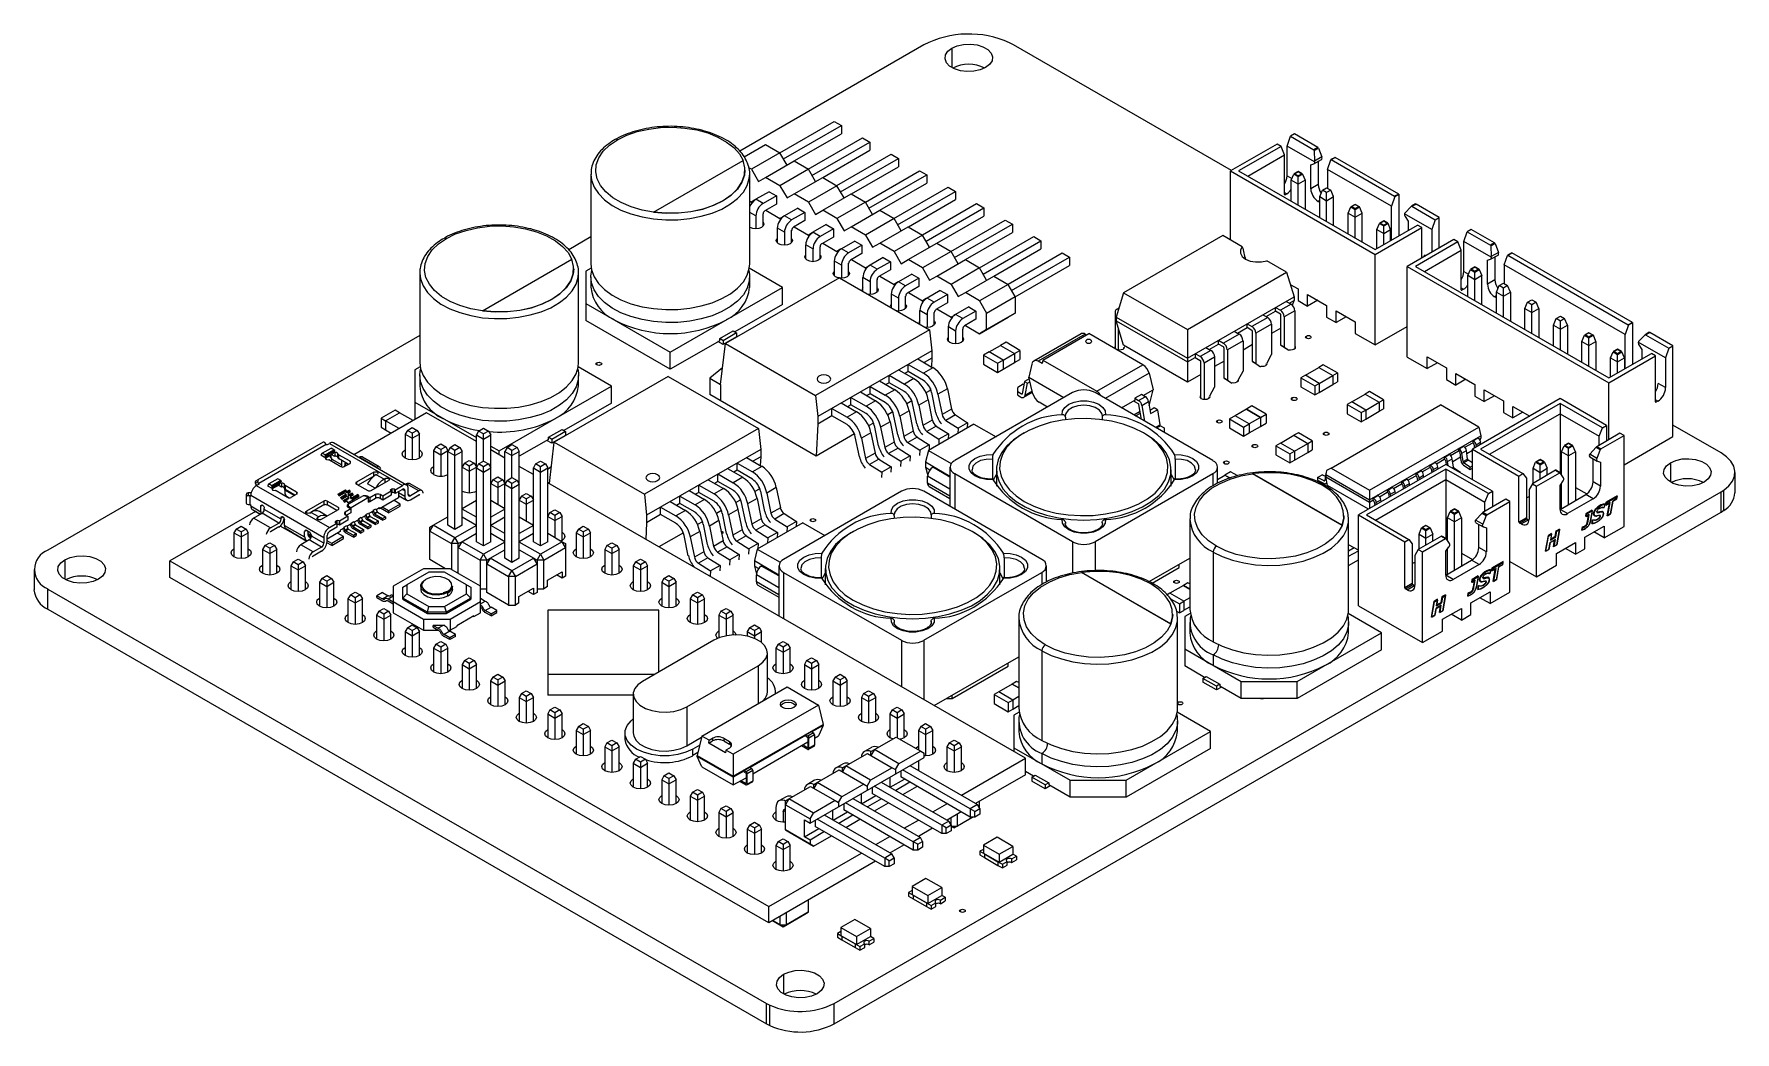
# Model space of a CAD drawing. Header units: millimetres. Extents: x -88 to 19, y -34 to 29.
import ezdxf

# ---------------------------------------------------------------- set-up
doc = ezdxf.new("R2010")
doc.units = ezdxf.units.MM

msp = doc.modelspace()

# ---------------------------------------------------------------- linework, layer by layer
at = {"color": 7, "linetype": 'Continuous', "lineweight": 25}
for p, q in [((-31.65, 28.58), (-43.24, 21.89)), ((-29.88, 28.38), (-29.88, 27.15)), ((-25.99, 28.58), (-26.25, 28.72)), ((-12.28, 20.67), (-25.99, 28.58)), ((-40.71, 21.79), (-37.3, 23.76)), ((-37.3, 23.76), (-36.84, 23.5)), ((-40.48, 21.4), (-36.84, 23.5)), ((-39.81, 21.27), (-36.84, 22.98)), ((-38.92, 20.75), (-35.5, 22.73)), ((-36.84, 23.5), (-36.84, 22.98)), ((-35.5, 22.73), (-35.05, 22.46)), ((-8.76, 22.21), (-8.55, 22.82)), ((-8.3, 22.97), (-8.55, 22.82)), ((-8.55, 22.82), (-7.09, 21.97)), ((-6.83, 22.12), (-8.3, 22.97)), ((-42.96, 21.53), (-41.61, 22.31)), ((-40.71, 21.79), (-42.5, 20.75)), ((-41.61, 22.31), (-40.71, 21.79)), ((-40.26, 21.01), (-40.71, 21.79)), ((-38.69, 20.36), (-35.05, 22.46)), ((-38.01, 20.23), (-35.05, 21.94)), ((-37.12, 19.72), (-33.7, 21.69)), ((-36.89, 19.33), (-33.25, 21.43)), ((-35.05, 22.46), (-35.05, 21.94)), ((-33.7, 21.69), (-33.25, 21.43)), ((-33.25, 21.43), (-33.25, 20.9)), ((-9.4, 22.33), (-12.33, 20.64)), ((-9.15, 22.18), (-11.82, 20.64)), ((-11.25, 20.31), (-8.93, 21.65)), ((-9.15, 22.18), (-9.4, 22.33)), ((-8.93, 21.65), (-9.15, 22.18)), ((-8.93, 19.16), (-8.93, 21.65)), ((-8.76, 20.33), (-8.76, 22.21)), ((-7.05, 21.22), (-8.76, 22.21)), ((-6.83, 22.12), (-7.09, 21.97)), ((-7.09, 21.97), (-7.07, 21.93)), ((-7.07, 21.93), (-6.8, 22.08)), ((-7.07, 21.93), (-7.04, 21.26)), ((-6.59, 21.52), (-7.04, 21.26)), ((-6.8, 22.08), (-6.59, 21.52)), ((-5.75, 21.49), (-6.01, 21.35)), ((-6.01, 21.34), (-5.75, 21.49)), ((-1.74, 19.18), (-5.75, 21.49)), ((-52.61, 20.44), (-52.61, 14.78)), ((-48.66, 18.04), (-43.03, 21.29)), ((-42.91, 20.68), (-42.91, 20.69)), ((-42.5, 20.75), (-42.66, 20.84)), ((-42.61, 14.78), (-42.61, 20.44)), ((-42.5, 20.75), (-42.06, 19.97)), ((-41.61, 20.23), (-39.81, 21.27)), ((-38.91, 20.75), (-40.71, 19.71)), ((-39.81, 21.27), (-38.91, 20.75)), ((-38.46, 19.97), (-38.91, 20.75)), ((-36.21, 19.19), (-33.25, 20.9)), ((-35.32, 18.68), (-31.91, 20.65)), ((-35.1, 18.29), (-31.46, 20.39)), ((-31.91, 20.65), (-31.46, 20.39)), ((-31.46, 20.39), (-31.46, 19.87)), ((-12.33, 16.29), (-12.33, 20.64)), ((-12.33, 20.64), (-3.22, 15.38)), ((-11.82, 20.64), (-3.22, 15.68)), ((-8.51, 20.05), (-8.35, 20.44)), ((-8.31, 20.46), (-8.35, 20.44)), ((-8.35, 20.44), (-8.07, 20.28)), ((-8.07, 20.61), (-8.34, 20.45)), ((-8.31, 20.46), (-8.07, 20.6)), ((-8.07, 20.32), (-8.31, 20.46)), ((-7.81, 20.45), (-8.07, 20.61)), ((-8.07, 20.6), (-8.07, 20.61)), ((-8.07, 20.6), (-7.84, 20.46)), ((-7.84, 20.46), (-8.07, 20.32)), ((-8.07, 20.28), (-7.8, 20.44)), ((-7.84, 20.46), (-7.8, 20.44)), ((-7.8, 20.44), (-7.63, 20.05)), ((-7.28, 21.02), (-7.09, 21.08)), ((-7.28, 19.51), (-7.28, 21.02)), ((-7.08, 21.09), (-6.61, 21.36)), ((-6.81, 21.24), (-6.81, 19.78)), ((-6.22, 20.74), (-6.01, 21.34)), ((-6.22, 20.74), (-6.22, 19.55)), ((-2.2, 18.42), (-6.22, 20.74)), ((-6, 21.35), (-2, 19.04)), ((-41.38, 19.33), (-42.22, 18.85)), ((-42.06, 19.97), (-41.61, 20.23)), ((-40.71, 19.71), (-41.61, 20.23)), ((-41.38, 19.33), (-40.93, 19.07)), ((-40.71, 19.71), (-40.26, 18.94)), ((-39.81, 19.2), (-38.01, 20.23)), ((-37.12, 19.71), (-38.91, 18.68)), ((-38.01, 20.23), (-37.12, 19.71)), ((-36.67, 18.94), (-37.12, 19.71)), ((-34.42, 18.16), (-31.46, 19.87)), ((-33.53, 17.64), (-30.11, 19.61)), ((-33.3, 17.25), (-29.66, 19.35)), ((-30.11, 19.61), (-29.66, 19.35)), ((-29.66, 19.35), (-29.66, 18.83)), ((-8.93, 19.28), (-8.79, 19.2)), ((-8.76, 20.33), (-8.47, 20.16)), ((-8.07, 19.8), (-8.51, 20.05)), ((-8.51, 18.73), (-8.51, 20.05)), ((-8.07, 18.48), (-8.07, 20.32)), ((-7.63, 20.05), (-8.07, 19.8)), ((-7.63, 20.05), (-7.63, 18.22)), ((-6.81, 19.78), (-7.28, 19.51)), ((-6.71, 19.02), (-6.54, 19.42)), ((-6.54, 19.42), (-6.28, 19.58)), ((-6.28, 19.27), (-6.54, 19.42)), ((-6.28, 19.58), (-6.01, 19.42)), ((-6.01, 19.42), (-6.28, 19.27)), ((-5.84, 19.02), (-6.01, 19.42)), ((-42.61, 18.74), (-42.5, 18.68)), ((-42.28, 18.81), (-42.5, 18.68)), ((-42.5, 18.68), (-42.28, 18.81)), ((-41.77, 18.59), (-42.22, 18.85)), ((-40.93, 19.07), (-41.77, 18.59)), ((-40.93, 18.55), (-41.65, 18.13)), ((-40.93, 19.07), (-40.93, 18.55)), ((-39.59, 18.29), (-40.42, 17.81)), ((-40.26, 18.94), (-39.81, 19.2)), ((-38.91, 18.68), (-39.81, 19.2)), ((-39.59, 18.29), (-39.14, 18.03)), ((-38.91, 18.68), (-38.46, 17.9)), ((-38.01, 18.16), (-36.22, 19.2)), ((-35.32, 18.68), (-37.12, 17.64)), ((-36.22, 19.2), (-35.32, 18.68)), ((-34.87, 17.9), (-35.32, 18.68)), ((-32.62, 17.12), (-29.66, 18.83)), ((-31.73, 16.61), (-28.32, 18.58)), ((-31.5, 16.22), (-27.86, 18.32)), ((-28.32, 18.58), (-27.86, 18.32)), ((-27.86, 18.32), (-27.86, 17.79)), ((-8.9, 19.14), (-8.93, 19.16)), ((-8.79, 19.2), (-8.9, 19.14)), ((-6.71, 18.78), (-6.82, 18.72)), ((-6.71, 18.66), (-6.82, 18.72)), ((-6.71, 19.02), (-6.28, 18.76)), ((-6.71, 17.69), (-6.71, 19.02)), ((-6.28, 17.44), (-6.28, 19.27)), ((-6.28, 18.76), (-5.84, 19.02)), ((-5.84, 17.19), (-5.84, 19.02)), ((-4.92, 17.98), (-4.76, 18.37)), ((-4.72, 18.39), (-4.76, 18.37)), ((-4.76, 18.37), (-4.48, 18.21)), ((-4.48, 18.53), (-4.75, 18.38)), ((-4.72, 18.39), (-4.48, 18.52)), ((-4.48, 18.25), (-4.72, 18.39)), ((-4.21, 18.38), (-4.48, 18.53)), ((-4.48, 18.53), (-4.48, 18.52)), ((-4.48, 18.52), (-4.24, 18.39)), ((-4.24, 18.39), (-4.48, 18.25)), ((-4.48, 18.21), (-4.2, 18.37)), ((-4.48, 16.4), (-4.48, 18.25)), ((-4.24, 18.39), (-4.2, 18.37)), ((-4.04, 17.98), (-4.2, 18.37)), ((-1.99, 19.02), (-2.2, 18.42)), ((-2.2, 16.26), (-2.2, 18.42)), ((-1.74, 19.18), (-2, 19.04)), ((-2, 19.04), (-1.99, 19.02)), ((-1.99, 19.02), (-1.74, 19.17)), ((-1.74, 19.17), (-1.74, 16.53)), ((-1.35, 17.97), (-0.95, 18.4)), ((-0.95, 18.4), (-0.91, 18.41)), ((-0.68, 18.56), (-0.94, 18.41)), ((-0.91, 18.41), (-0.65, 18.55)), ((-0.91, 18.41), (0.55, 17.56)), ((0.81, 17.71), (-0.65, 18.55)), ((-48.66, 18.04), (-48.66, 18.04)), ((-42.22, 17.8), (-42.61, 18.03)), ((-42.22, 17.8), (-42.22, 17)), ((-41.77, 17.17), (-41.77, 17.93)), ((-41.6, 18.16), (-40.71, 17.64)), ((-40.48, 17.77), (-40.71, 17.64)), ((-40.71, 17.64), (-40.48, 17.77)), ((-39.97, 17.55), (-40.42, 17.81)), ((-39.14, 18.03), (-39.97, 17.55)), ((-39.14, 17.51), (-39.86, 17.09)), ((-39.14, 18.03), (-39.14, 17.51)), ((-37.79, 17.26), (-38.63, 16.77)), ((-38.46, 17.9), (-38.01, 18.16)), ((-37.12, 17.64), (-38.01, 18.16)), ((-37.79, 17.26), (-37.34, 16.99)), ((-37.12, 17.64), (-36.67, 16.86)), ((-36.22, 17.12), (-34.42, 18.16)), ((-33.52, 17.64), (-35.32, 16.6)), ((-34.42, 18.16), (-33.52, 17.64)), ((-33.08, 16.86), (-33.52, 17.64)), ((-30.83, 16.08), (-27.86, 17.79)), ((-29.94, 15.57), (-26.52, 17.54)), ((-29.71, 15.18), (-26.07, 17.28)), ((-26.52, 17.54), (-26.07, 17.28)), ((-26.07, 17.28), (-26.07, 16.76)), ((-4.92, 17.98), (-4.48, 17.73)), ((-4.92, 16.66), (-4.92, 17.98)), ((-4.48, 17.73), (-4.04, 17.98)), ((-4.04, 16.15), (-4.04, 17.98)), ((-3.22, 15.68), (-0.55, 17.22)), ((-3.12, 16.94), (-2.96, 17.33)), ((-2.92, 17.35), (-2.96, 17.33)), ((-2.96, 17.33), (-2.68, 17.17)), ((-2.68, 17.5), (-2.95, 17.34)), ((-2.92, 17.35), (-2.68, 17.49)), ((-2.68, 17.21), (-2.92, 17.35)), ((-2.42, 17.34), (-2.68, 17.5)), ((-2.68, 17.5), (-2.68, 17.49)), ((-2.68, 17.49), (-2.45, 17.35)), ((-2.45, 17.35), (-2.68, 17.21)), ((-2.68, 17.17), (-2.41, 17.33)), ((-2.68, 15.99), (-2.68, 17.21)), ((-2.45, 17.35), (-2.41, 17.33)), ((-2.25, 16.94), (-2.41, 17.33)), ((0.34, 16.95), (-1.38, 17.94)), ((-1.33, 17.76), (-1.14, 17.48)), ((-1.14, 17.48), (-1.14, 16.88)), ((-0.29, 17.07), (-0.55, 17.22)), ((0.55, 17.56), (0.34, 16.95)), ((0.55, 17.56), (0.81, 17.71)), ((0.81, 15.78), (0.81, 17.71)), ((-52.61, 16.48), (-54.01, 15.67)), ((-40.42, 16.77), (-40.87, 17.03)), ((-40.87, 16.11), (-40.87, 17.03)), ((-40.42, 16.77), (-40.42, 15.96)), ((-39.97, 16.13), (-39.97, 16.9)), ((-39.81, 17.12), (-38.91, 16.6)), ((-38.68, 16.74), (-38.91, 16.6)), ((-38.91, 16.6), (-38.68, 16.74)), ((-38.17, 16.51), (-38.63, 16.77)), ((-37.34, 16.99), (-38.17, 16.51)), ((-37.34, 16.47), (-38.06, 16.05)), ((-38.01, 16.08), (-37.12, 15.57)), ((-37.34, 16.99), (-37.34, 16.47)), ((-36, 16.22), (-36.83, 15.74)), ((-36.67, 16.86), (-36.22, 17.12)), ((-35.32, 16.6), (-36.22, 17.12)), ((-36, 16.22), (-35.54, 15.96)), ((-35.32, 16.6), (-34.87, 15.83)), ((-34.87, 15.83), (-34.42, 16.09)), ((-34.42, 16.09), (-32.63, 17.12)), ((-33.52, 15.57), (-34.42, 16.09)), ((-31.73, 16.6), (-33.52, 15.57)), ((-32.63, 17.12), (-31.73, 16.6)), ((-32.63, 15.05), (-30.83, 16.09)), ((-31.28, 15.83), (-31.73, 16.6)), ((-30.83, 16.09), (-29.93, 15.57)), ((-29.03, 15.05), (-26.07, 16.76)), ((-28.14, 14.53), (-24.72, 16.5)), ((-27.91, 14.14), (-24.27, 16.24)), ((-24.72, 16.5), (-24.27, 16.24)), ((-24.27, 16.24), (-24.27, 15.72)), ((-12.82, 16.57), (-19.07, 12.96)), ((-11.59, 15.86), (-12.82, 16.57)), ((-3.22, 15.38), (-0.29, 17.07)), ((-3.12, 16.94), (-2.68, 16.69)), ((-3.12, 15.73), (-3.12, 16.94)), ((-2.68, 16.69), (-2.25, 16.94)), ((-2.25, 16.24), (-2.25, 16.94)), ((1.73, 16.31), (-1.2, 14.62)), ((1.98, 16.17), (-0.69, 14.62)), ((-0.29, 15.15), (-0.29, 17.07)), ((0.34, 16.95), (0.34, 15.51)), ((1.98, 16.17), (1.73, 16.31)), ((2.2, 15.64), (1.98, 16.17)), ((2.36, 16.19), (2.58, 16.8)), ((2.36, 14.31), (2.36, 16.19)), ((4.08, 15.2), (2.36, 16.19)), ((2.83, 16.95), (2.58, 16.8)), ((2.58, 16.8), (4.04, 15.96)), ((4.3, 16.1), (2.83, 16.95)), ((4.3, 16.1), (4.04, 15.96)), ((-59.44, 11.82), (-53.81, 15.07)), ((-38.63, 15.73), (-39.08, 15.99)), ((-39.08, 15.08), (-39.08, 15.99)), ((-38.63, 15.73), (-38.63, 14.92)), ((-38.17, 15.09), (-38.17, 15.86)), ((-36.89, 15.7), (-37.12, 15.57)), ((-37.12, 15.57), (-36.89, 15.7)), ((-36.38, 15.48), (-36.83, 15.74)), ((-35.54, 15.96), (-36.38, 15.48)), ((-35.54, 15.43), (-36.26, 15.02)), ((-36.21, 15.05), (-35.32, 14.53)), ((-35.54, 15.96), (-35.54, 15.43)), ((-34.2, 15.18), (-35.03, 14.7)), ((-34.2, 15.18), (-33.75, 14.92)), ((-33.52, 15.57), (-33.08, 14.79)), ((-33.08, 14.79), (-32.63, 15.05)), ((-31.73, 14.53), (-32.63, 15.05)), ((-29.93, 15.57), (-31.73, 14.53)), ((-30.83, 14.01), (-29.03, 15.05)), ((-29.48, 14.79), (-29.93, 15.57)), ((-29.03, 15.05), (-28.14, 14.53)), ((-27.23, 14.01), (-24.27, 15.72)), ((-26.34, 13.5), (-22.93, 15.47)), ((-26.12, 13.1), (-22.48, 15.21)), ((-22.93, 15.47), (-22.48, 15.21)), ((-22.48, 15.21), (-22.48, 14.68)), ((-3.22, 9.67), (-3.22, 15.38)), ((-0.13, 15.24), (-0.12, 15.34)), ((-0.12, 14.3), (2.2, 15.64)), ((-0.04, 15.29), (-0.12, 15.34)), ((2.2, 13.14), (2.2, 15.64)), ((3.85, 15.01), (4.04, 15.07)), ((3.85, 13.5), (3.85, 15.01)), ((4.04, 15.96), (4.06, 15.91)), ((4.05, 15.07), (4.52, 15.34)), ((4.06, 15.91), (4.33, 16.07)), ((4.06, 15.91), (4.09, 15.24)), ((4.54, 15.5), (4.09, 15.24)), ((4.32, 15.22), (4.32, 13.77)), ((4.33, 16.07), (4.54, 15.5)), ((4.91, 14.72), (5.12, 15.32)), ((5.38, 15.48), (5.12, 15.33)), ((5.12, 15.32), (5.38, 15.48)), ((5.13, 15.33), (12.72, 10.95)), ((12.98, 11.09), (5.38, 15.48)), ((-63.39, 14.22), (-63.39, 8.56)), ((-53.69, 14.46), (-53.69, 14.47)), ((-53.39, 8.56), (-53.39, 14.22)), ((-52.59, 14.51), (-52.92, 14.32)), ((-52.92, 14.32), (-52.92, 11.21)), ((-52.61, 13.97), (-52.61, 13.3)), ((-40.54, 13.3), (-42.64, 14.51)), ((-42.61, 13.3), (-42.61, 13.97)), ((-36.83, 14.69), (-37.28, 14.95)), ((-37.28, 14.04), (-37.28, 14.95)), ((-36.83, 14.69), (-36.83, 13.89)), ((-36.38, 14.06), (-36.38, 14.82)), ((-35.09, 14.66), (-35.32, 14.53)), ((-35.32, 14.53), (-35.09, 14.66)), ((-34.58, 14.44), (-35.03, 14.7)), ((-33.75, 14.92), (-34.58, 14.44)), ((-33.75, 14.4), (-34.47, 13.98)), ((-34.42, 14.01), (-33.52, 13.49)), ((-33.75, 14.92), (-33.75, 14.4)), ((-32.4, 14.14), (-33.24, 13.66)), ((-32.4, 14.14), (-31.95, 13.88)), ((-31.73, 14.53), (-31.28, 13.75)), ((-31.28, 13.75), (-30.83, 14.01)), ((-29.93, 13.49), (-30.83, 14.01)), ((-28.14, 14.53), (-29.93, 13.49)), ((-29.03, 12.98), (-27.24, 14.01)), ((-27.69, 13.75), (-28.14, 14.53)), ((-27.24, 14.01), (-26.34, 13.49)), ((-25.89, 12.71), (-22.48, 14.68)), ((-15.05, 10.64), (-8.8, 14.25)), ((-8.8, 14.25), (-10.04, 14.97)), ((-8.8, 14.25), (-8.33, 12.71)), ((-1.2, 14.62), (11.5, 7.29)), ((-1.2, 8.91), (-1.2, 14.62)), ((-0.69, 14.62), (11.5, 7.59)), ((2.36, 14.31), (2.66, 14.14)), ((2.62, 14.04), (2.78, 14.42)), ((3.06, 13.78), (2.62, 14.04)), ((2.62, 12.71), (2.62, 14.04)), ((2.82, 14.44), (2.78, 14.42)), ((2.78, 14.42), (3.06, 14.26)), ((3.06, 14.59), (2.79, 14.44)), ((2.82, 14.44), (3.06, 14.58)), ((3.06, 14.31), (2.82, 14.44)), ((3.32, 14.44), (3.06, 14.59)), ((3.06, 14.58), (3.06, 14.59)), ((3.06, 14.58), (3.29, 14.44)), ((3.29, 14.44), (3.06, 14.31)), ((3.06, 14.26), (3.33, 14.42)), ((3.06, 12.46), (3.06, 14.31)), ((3.5, 14.04), (3.06, 13.78)), ((3.29, 14.44), (3.33, 14.42)), ((3.33, 14.42), (3.5, 14.04)), ((3.5, 12.21), (3.5, 14.04)), ((4.91, 14.72), (4.91, 13.53)), ((12.52, 10.33), (4.91, 14.72)), ((-47.61, 9.22), (-40.54, 13.3)), ((-36.96, 13.91), (-44.14, 9.76)), ((-40.54, 12.23), (-40.54, 13.3)), ((-36.96, 13.91), (-31.28, 10.63)), ((-35.03, 13.65), (-35.49, 13.92)), ((-35.49, 13.06), (-35.49, 13.92)), ((-35.03, 13.65), (-35.03, 12.85)), ((-34.58, 13.02), (-34.58, 13.79)), ((-33.24, 12.62), (-33.69, 12.88)), ((-33.69, 12.02), (-33.69, 12.88)), ((-33.3, 13.63), (-33.52, 13.49)), ((-33.52, 13.49), (-33.3, 13.63)), ((-32.79, 13.4), (-33.24, 13.66)), ((-31.95, 13.88), (-32.79, 13.4)), ((-31.95, 13.36), (-32.67, 12.94)), ((-32.62, 12.97), (-31.73, 12.46)), ((-31.95, 13.88), (-31.95, 13.36)), ((-30.61, 13.11), (-31.44, 12.63)), ((-30.61, 13.11), (-30.15, 12.85)), ((-29.93, 13.49), (-29.48, 12.72)), ((-29.48, 12.72), (-29.03, 12.98)), ((-28.14, 12.46), (-29.03, 12.98)), ((-26.34, 13.49), (-28.14, 12.46)), ((-25.89, 12.72), (-26.34, 13.49)), ((-19.07, 12.96), (-19.54, 11.43)), ((-19.07, 12.96), (-15.05, 10.64)), ((-8.57, 13.49), (-8.07, 13.2)), ((-8.07, 13.2), (-8.07, 12.47)), ((-7.48, 12.86), (-6.28, 12.16)), ((-7.48, 12.12), (-7.48, 12.86)), ((2.2, 13.27), (2.34, 13.19)), ((2.23, 13.12), (2.2, 13.14)), ((2.34, 13.19), (2.23, 13.12)), ((4.32, 13.77), (3.85, 13.5)), ((4.42, 13), (4.59, 13.41)), ((4.42, 13), (4.85, 12.75)), ((4.42, 11.68), (4.42, 13)), ((4.59, 13.41), (4.85, 13.56)), ((4.85, 13.25), (4.59, 13.41)), ((4.85, 13.56), (5.12, 13.41)), ((5.12, 13.41), (4.85, 13.25)), ((4.85, 11.42), (4.85, 13.25)), ((4.85, 12.75), (5.29, 13)), ((5.29, 13), (5.12, 13.41)), ((5.29, 13), (5.29, 11.17)), ((-59.44, 11.82), (-59.44, 11.82)), ((-52.92, 12.28), (-47.61, 9.22)), ((-40.54, 12.23), (-43.55, 10.5)), ((-33.24, 12.62), (-33.24, 11.81)), ((-32.79, 11.98), (-32.79, 12.75)), ((-31.44, 11.58), (-31.89, 11.84)), ((-31.89, 10.99), (-31.89, 11.84)), ((-31.5, 12.59), (-31.73, 12.46)), ((-31.73, 12.46), (-31.5, 12.59)), ((-30.99, 12.36), (-31.44, 12.63)), ((-30.15, 12.85), (-30.99, 12.36)), ((-30.15, 12.32), (-30.88, 11.91)), ((-30.83, 11.94), (-29.93, 11.42)), ((-30.15, 12.85), (-30.15, 12.32)), ((-28.81, 12.07), (-29.65, 11.59)), ((-28.36, 11.81), (-29.19, 11.33)), ((-28.81, 12.07), (-28.36, 11.81)), ((-28.36, 11.81), (-28.36, 11.29)), ((-28.14, 12.46), (-27.69, 11.68)), ((-27.69, 11.68), (-25.89, 12.72)), ((-25.89, 12.72), (-25.89, 11.68)), ((-19.37, 12), (-19.52, 11.91)), ((-15.05, 8.83), (-8.33, 12.71)), ((-10.09, 11.46), (-9.5, 11.8)), ((-9.5, 11.8), (-9.5, 12.04)), ((-9.5, 12.04), (-9.19, 11.86)), ((-9.19, 11.62), (-9.5, 11.8)), ((-8.52, 12.24), (-9.19, 11.86)), ((-8.28, 11.83), (-8.95, 11.44)), ((-8.83, 12.42), (-8.52, 12.24)), ((-8.63, 12.31), (-8.33, 12.47)), ((-8.43, 12.17), (-8.33, 12.47)), ((-8.33, 12.71), (-8.33, 12.47)), ((-8.28, 11.83), (-8.28, 9.44)), ((-8.07, 12.47), (-7.48, 12.12)), ((-6.84, 12.49), (-7.48, 12.12)), ((-6.28, 12.16), (-6.28, 11.43)), ((-5.68, 11.82), (-4.48, 11.13)), ((-5.68, 11.09), (-5.68, 11.82)), ((4.42, 12.76), (4.31, 12.7)), ((4.42, 12.64), (4.31, 12.7)), ((6.21, 11.96), (6.38, 12.37)), ((6.21, 11.96), (6.65, 11.71)), ((6.21, 10.64), (6.21, 11.96)), ((6.38, 12.37), (6.65, 12.52)), ((6.65, 12.21), (6.38, 12.37)), ((6.65, 12.52), (6.92, 12.37)), ((6.92, 12.37), (6.65, 12.21)), ((6.65, 10.39), (6.65, 12.21)), ((6.65, 11.71), (7.09, 11.96)), ((7.09, 11.96), (6.92, 12.37)), ((7.09, 11.96), (7.09, 10.13)), ((-47.61, 8.15), (-52.92, 11.21)), ((-31.44, 11.58), (-31.44, 10.78)), ((-30.99, 10.95), (-30.99, 11.71)), ((-29.65, 10.54), (-30.1, 10.81)), ((-30.1, 9.89), (-30.1, 10.81)), ((-29.7, 11.55), (-29.93, 11.42)), ((-29.93, 11.42), (-29.7, 11.55)), ((-29.19, 11.33), (-29.65, 11.59)), ((-28.36, 11.29), (-29.08, 10.87)), ((-29.03, 10.9), (-28.14, 10.38)), ((-28.14, 10.38), (-26.34, 11.42)), ((-27.69, 10.64), (-27.69, 11.68)), ((-25.89, 11.68), (-27.69, 10.64)), ((-26.34, 11.42), (-25.89, 11.68)), ((-19.59, 11.75), (-19.59, 9.44)), ((-19.54, 11.43), (-15.05, 8.83)), ((-19.54, 11.43), (-19.54, 11.19)), ((-19.54, 11.19), (-15.05, 8.6)), ((-19.07, 9.65), (-19.54, 11.19)), ((-11.89, 10.42), (-11.29, 10.77)), ((-11.29, 10.77), (-11.29, 11.01)), ((-11.29, 11.01), (-10.98, 10.83)), ((-10.98, 10.59), (-11.29, 10.77)), ((-9.99, 11.4), (-10.98, 10.83)), ((-9.75, 10.98), (-10.74, 10.41)), ((-10.3, 11.58), (-9.99, 11.4)), ((-9.75, 10.98), (-9.75, 9.07)), ((-9.16, 10.73), (-9.75, 10.39)), ((-9.16, 9.66), (-9.16, 11.56)), ((-8.95, 11.44), (-8.95, 9.54)), ((-6.28, 11.43), (-5.68, 11.09)), ((-5.05, 11.45), (-5.68, 11.09)), ((-4.48, 11.13), (-4.48, 10.39)), ((-3.22, 9.67), (-1.2, 10.83)), ((8.01, 10.92), (8.18, 11.33)), ((8.01, 10.92), (8.45, 10.67)), ((8.01, 9.6), (8.01, 10.92)), ((8.18, 11.33), (8.45, 11.49)), ((8.45, 11.18), (8.18, 11.33)), ((8.45, 11.49), (8.71, 11.33)), ((8.71, 11.33), (8.45, 11.18)), ((8.45, 9.35), (8.45, 11.18)), ((8.45, 10.67), (8.88, 10.92)), ((8.88, 10.92), (8.71, 11.33)), ((8.88, 10.92), (8.88, 9.1)), ((12.73, 10.93), (12.52, 10.33)), ((12.98, 11.09), (12.72, 10.95)), ((12.72, 10.95), (12.73, 10.93)), ((12.73, 10.93), (12.99, 11.08)), ((12.99, 11.08), (12.99, 8.44)), ((-63.39, 10.26), (-86.8, -3.26)), ((-44.5, 9.94), (-47.61, 8.15)), ((-44.29, 9.7), (-44.61, 9.88)), ((-44.5, 10.07), (-43.65, 10.56)), ((-44.5, 9.94), (-44.5, 10.07)), ((-44.29, 9.94), (-44.5, 10.07)), ((-44.44, 7.17), (-44.14, 9.76)), ((-43.44, 10.43), (-44.29, 9.94)), ((-43.44, 10.19), (-44.29, 9.7)), ((-44.29, 9.94), (-44.29, 9.7)), ((-44.14, 9.76), (-38.46, 6.48)), ((-43.65, 10.56), (-43.44, 10.43)), ((-43.44, 10.43), (-43.44, 10.19)), ((-31.28, 10.63), (-38.46, 6.48)), ((-31.28, 10.63), (-31.15, 9.31)), ((-29.65, 10.54), (-29.65, 9.74)), ((-29.19, 9.91), (-29.19, 10.67)), ((-27.69, 10.64), (-28.14, 10.38)), ((-26.47, 9.84), (-26.82, 9.64)), ((-25.59, 9.33), (-26.47, 9.84)), ((-21.73, 10.38), (-24.71, 8.66)), ((-21.49, 10.35), (-24.44, 8.64)), ((-24.16, 8.72), (-21.26, 10.39)), ((-21.49, 10.35), (-21.41, 10.3)), ((-17.85, 8.42), (-21.26, 10.39)), ((-19.39, 9.35), (-19.39, 10.69)), ((-15.05, 7.33), (-19.07, 9.65)), ((-15.05, 10.64), (-15.05, 7.33)), ((-13.68, 9.39), (-13.09, 9.73)), ((-13.09, 9.73), (-13.09, 9.97)), ((-13.09, 9.97), (-12.77, 9.79)), ((-12.77, 9.55), (-13.09, 9.73)), ((-11.78, 10.36), (-12.77, 9.79)), ((-11.54, 9.94), (-12.53, 9.37)), ((-12.1, 10.54), (-11.78, 10.36)), ((-11.54, 9.94), (-11.54, 8.03)), ((-10.94, 9.7), (-11.54, 9.35)), ((-10.94, 8.62), (-10.94, 10.53)), ((-10.74, 10.41), (-10.74, 8.5)), ((-9.16, 9.66), (-8.95, 9.54)), ((-8.86, 9.45), (-9.16, 9.66)), ((-7.55, 10.09), (-7.55, 10.23)), ((-4.48, 10.39), (-3.22, 9.67)), ((9.8, 9.89), (9.97, 10.28)), ((9.8, 9.89), (10.24, 9.63)), ((9.8, 8.57), (9.8, 9.89)), ((10.01, 10.3), (9.97, 10.28)), ((9.97, 10.28), (10.24, 10.12)), ((10.24, 10.44), (9.98, 10.29)), ((10.01, 10.3), (10.24, 10.43)), ((10.24, 10.16), (10.01, 10.3)), ((10.51, 10.29), (10.24, 10.44)), ((10.24, 10.44), (10.24, 10.43)), ((10.24, 10.43), (10.48, 10.3)), ((10.48, 10.3), (10.24, 10.16)), ((10.24, 10.12), (10.52, 10.28)), ((10.24, 8.31), (10.24, 10.16)), ((10.24, 9.63), (10.68, 9.89)), ((10.48, 10.3), (10.52, 10.28)), ((10.68, 9.89), (10.52, 10.28)), ((10.68, 9.89), (10.68, 8.06)), ((12.52, 8.17), (12.52, 10.33)), ((15.06, 8.86), (13.35, 9.85)), ((13.37, 9.88), (13.77, 10.31)), ((13.39, 9.67), (13.58, 9.39)), ((13.77, 10.31), (13.81, 10.32)), ((14.04, 10.47), (13.78, 10.32)), ((13.81, 10.32), (14.07, 10.46)), ((13.81, 10.32), (15.28, 9.47)), ((15.53, 9.62), (14.07, 10.46)), ((-47.61, 8.15), (-47.61, 9.22)), ((-31.15, 9.31), (-38.33, 5.16)), ((-32.03, 8.8), (-31.07, 8.24)), ((-31.15, 8.84), (-31.63, 8.56)), ((-31.15, 8.84), (-31.17, 8.3)), ((-31.15, 9.31), (-31.15, 8.84)), ((-27.53, 9.23), (-27.88, 9.03)), ((-27.88, 9.03), (-27.88, 8.46)), ((-27.88, 9.03), (-27, 8.52)), ((-27.53, 9.23), (-26.82, 9.64)), ((-26.65, 8.72), (-27.53, 9.23)), ((-27, 8.52), (-26.65, 8.72)), ((-26.82, 9.64), (-25.94, 9.13)), ((-26.82, 9.64), (-26.82, 9.64)), ((-26.82, 9.64), (-25.94, 9.13)), ((-26.65, 8.72), (-25.94, 9.13)), ((-26.65, 8.72), (-26.65, 8.15)), ((-25.94, 9.13), (-25.59, 9.33)), ((-25.94, 9.13), (-25.94, 8.56)), ((-25.94, 9.13), (-25.94, 8.56)), ((-25.94, 8.56), (-25.59, 8.76)), ((-25.59, 9.33), (-25.59, 8.76)), ((-24.19, 8.5), (-24.44, 8.64)), ((-24.16, 8.72), (-24.19, 8.5)), ((-24.16, 8.72), (-20.75, 6.75)), ((-19.04, 9.53), (-19.06, 9.5)), ((-19.06, 9.44), (-19.06, 9.5)), ((-19, 9.61), (-19.01, 9.58)), ((-15.05, 8.6), (-14.55, 8.88)), ((-14.55, 9.12), (-14.55, 8.88)), ((-14.24, 8.94), (-14.55, 9.12)), ((-14.55, 8.88), (-14.24, 8.7)), ((-13.57, 9.33), (-14.24, 8.94)), ((-14.21, 6.33), (-14.21, 8.64)), ((-13.33, 8.91), (-14, 8.53)), ((-13.88, 9.51), (-13.57, 9.33)), ((-13.33, 8.91), (-13.33, 7.02)), ((-12.74, 8.66), (-13.33, 8.32)), ((-12.74, 7.58), (-12.74, 9.49)), ((-12.53, 9.37), (-12.53, 7.46)), ((-10.94, 8.62), (-10.74, 8.5)), ((-10.66, 8.42), (-10.94, 8.62)), ((-10.03, 8.54), (-9.75, 9.07)), ((-8.95, 9.54), (-8.66, 9.34)), ((-1.2, 8.91), (0.06, 8.18)), ((0.06, 8.92), (1.26, 8.22)), ((0.06, 8.18), (0.06, 8.92)), ((11.5, 7.59), (14.17, 9.13)), ((11.5, 7.29), (14.43, 8.98)), ((11.6, 8.85), (11.76, 9.24)), ((11.6, 8.85), (12.04, 8.6)), ((11.6, 7.64), (11.6, 8.85)), ((11.8, 9.26), (11.76, 9.24)), ((11.76, 9.24), (12.04, 9.08)), ((12.04, 9.41), (11.77, 9.25)), ((11.8, 9.26), (12.04, 9.39)), ((12.04, 9.12), (11.8, 9.26)), ((12.3, 9.25), (12.04, 9.41)), ((12.04, 9.41), (12.04, 9.39)), ((12.04, 9.39), (12.27, 9.26)), ((12.27, 9.26), (12.04, 9.12)), ((12.04, 9.08), (12.31, 9.24)), ((12.04, 7.9), (12.04, 9.12)), ((12.04, 8.6), (12.48, 8.85)), ((12.27, 9.26), (12.31, 9.24)), ((12.48, 8.85), (12.31, 9.24)), ((12.48, 8.85), (12.48, 8.15)), ((13.58, 9.39), (13.58, 8.79)), ((14.43, 8.98), (14.17, 9.13)), ((14.43, 6.08), (14.43, 8.98)), ((15.28, 9.47), (15.06, 8.86)), ((15.06, 8.86), (15.06, 6.98)), ((15.28, 9.47), (15.53, 9.62)), ((15.53, 3.9), (15.53, 9.62)), ((-63.37, 8.29), (-63.69, 8.1)), ((-63.69, 8.1), (-63.69, 4.99)), ((-63.39, 7.74), (-63.39, 7.08)), ((-47.74, 7.69), (-54.92, 3.54)), ((-51.32, 7.08), (-53.41, 8.29)), ((-53.39, 7.08), (-53.39, 7.74)), ((-52.23, 8.41), (-52.23, 8.55)), ((-47.74, 7.69), (-42.05, 4.41)), ((-44.32, 8.24), (-45.13, 7.57)), ((-45.13, 7.57), (-44.44, 7.17)), ((-45.13, 7.57), (-45.13, 6.54)), ((-33.83, 7.29), (-33.83, 7.76)), ((-33.83, 7.76), (-32.87, 7.2)), ((-33.24, 8.1), (-32.28, 7.55)), ((-32.28, 7.55), (-32.87, 7.2)), ((-32.63, 7.99), (-32.83, 7.87)), ((-32.63, 7.99), (-32.63, 8.45)), ((-32.63, 8.45), (-31.67, 7.9)), ((-31.67, 7.43), (-32.63, 7.99)), ((-31.07, 8.24), (-31.67, 7.9)), ((-27.88, 8.46), (-27, 7.94)), ((-27, 8.52), (-27, 7.94)), ((-27, 7.94), (-26.65, 8.15)), ((-26.65, 8.15), (-25.94, 8.56)), ((-25.94, 8.56), (-25.94, 8.56)), ((-25.01, 7.53), (-25.3, 7.37)), ((-24.84, 8.47), (-25.04, 7.64)), ((-25.04, 7.64), (-22.82, 6.36)), ((-24.79, 6.6), (-25.04, 7.64)), ((-20.75, 6.75), (-17.85, 8.42)), ((-17.46, 7.89), (-20.22, 6.3)), ((-17.46, 7.89), (-17.2, 6.85)), ((-14.21, 7.82), (-15.05, 7.33)), ((-14, 8.53), (-14, 6.24)), ((-12.74, 7.58), (-12.53, 7.46)), ((-12.45, 7.38), (-12.74, 7.58)), ((-11.83, 7.5), (-11.54, 8.03)), ((-10.74, 8.5), (-10.45, 8.3)), ((-10.08, 8.46), (-10.06, 8.5)), ((-10.08, 8.46), (-10.08, 8.4)), ((-7.62, 7.76), (-7.9, 7.6)), ((-7.9, 7.6), (-7.02, 7.09)), ((-7.9, 7.6), (-7.9, 7.03)), ((-7.62, 7.76), (-6.77, 8.25)), ((-6.74, 7.25), (-7.62, 7.76)), ((-6.49, 8.42), (-6.77, 8.25)), ((-6.77, 8.25), (-5.89, 7.74)), ((-6.77, 8.25), (-5.89, 7.74)), ((-6.77, 8.25), (-6.77, 8.25)), ((-6.74, 7.25), (-5.89, 7.74)), ((-5.6, 7.91), (-6.49, 8.42)), ((-5.89, 7.74), (-5.6, 7.91)), ((-5.89, 7.74), (-5.89, 7.17)), ((-5.89, 7.74), (-5.89, 7.17)), ((-5.6, 7.91), (-5.6, 7.34)), ((0.7, 8.55), (0.06, 8.18)), ((1.26, 8.22), (1.26, 7.49)), ((1.86, 7.88), (3.06, 7.18)), ((1.86, 7.14), (1.86, 7.88)), ((2.49, 7.51), (1.86, 7.14)), ((-58.39, 3), (-51.32, 7.08)), ((-51.32, 6.01), (-51.32, 7.08)), ((-38.42, 2.66), (-45.13, 6.54)), ((-44.44, 7.17), (-44.44, 6.14)), ((-38.46, 6.48), (-38.33, 5.16)), ((-35.64, 6.71), (-34.68, 6.16)), ((-35.03, 6.6), (-35.24, 6.48)), ((-35.03, 6.6), (-35.03, 7.06)), ((-35.03, 7.06), (-34.07, 6.51)), ((-34.07, 6.04), (-35.03, 6.6)), ((-34.44, 7.41), (-33.48, 6.85)), ((-33.48, 6.85), (-34.07, 6.51)), ((-33.83, 7.29), (-34.04, 7.17)), ((-32.87, 6.74), (-33.83, 7.29)), ((-31.24, 6.81), (-31.51, 6.65)), ((-31.23, 6.93), (-31.24, 6.81)), ((-30.89, 5.39), (-31.15, 6.67)), ((-30.16, 6.91), (-30.76, 6.57)), ((-30.76, 6.57), (-30.49, 5.29)), ((-30.16, 6.91), (-29.9, 5.63)), ((-22.28, 6.67), (-29.7, 2.38)), ((-25.38, 7.21), (-25.73, 7)), ((-25.73, 6.5), (-25.73, 7)), ((-25.49, 6.58), (-25.73, 6.72)), ((-25.73, 6.5), (-25.55, 6.4)), ((-25.46, 6.59), (-25.49, 6.58)), ((-25.3, 7.37), (-25.46, 6.59)), ((-25.38, 7.21), (-25.33, 7.21)), ((-25.35, 6.38), (-24.81, 6.69)), ((-25.3, 7.37), (-25.11, 7.26)), ((-25.27, 6.5), (-25.11, 7.26)), ((-24.82, 6.75), (-25.27, 6.5)), ((-25.11, 7.26), (-24.97, 7.34)), ((-13.44, 2.38), (-20.86, 6.67)), ((-17.94, 6.55), (-18.36, 6.31)), ((-17.7, 6.41), (-17.94, 6.55)), ((-17.83, 6.49), (-17.2, 6.85)), ((-17.45, 5.84), (-17.2, 6.85)), ((-13.63, 6.47), (-13.33, 7.02)), ((-12.53, 7.46), (-12.25, 7.26)), ((-11.87, 7.42), (-11.85, 7.46)), ((-11.87, 7.42), (-11.87, 7.36)), ((-7.9, 7.03), (-7.02, 6.52)), ((-7.02, 7.09), (-6.74, 7.25)), ((-7.02, 7.09), (-7.02, 6.52)), ((-7.02, 6.52), (-6.74, 6.68)), ((-6.74, 7.25), (-6.74, 6.68)), ((-6.74, 6.68), (-5.89, 7.17)), ((-5.89, 7.17), (-5.6, 7.34)), ((-5.89, 7.17), (-5.89, 7.17)), ((-4.7, 6.08), (-3.85, 6.57)), ((-3.57, 6.73), (-3.85, 6.57)), ((-3.85, 6.57), (-2.97, 6.06)), ((-3.85, 6.57), (-2.97, 6.06)), ((-3.85, 6.57), (-3.85, 6.57)), ((-2.69, 6.22), (-3.57, 6.73)), ((1.26, 7.49), (1.86, 7.14)), ((3.06, 7.18), (3.06, 6.45)), ((3.06, 6.45), (3.65, 6.11)), ((3.65, 6.84), (4.85, 6.15)), ((3.65, 6.11), (3.65, 6.84)), ((4.29, 6.47), (3.65, 6.11)), ((11.5, 3.71), (11.5, 7.29)), ((15.06, 6.98), (14.6, 7.25)), ((-62.96, 5.39), (-67.53, 2.75)), ((-64.94, 5.57), (-65.82, 5.06)), ((-65.54, 4.89), (-64.66, 5.4)), ((-65.54, 4.89), (-64.66, 5.4)), ((-64.66, 5.4), (-64.94, 5.57)), ((-63.81, 4.91), (-64.66, 5.4)), ((-64.66, 5.4), (-64.66, 5.4)), ((-63.69, 6.06), (-59.82, 3.83)), ((-59.82, 3.58), (-62.96, 5.39)), ((-51.32, 6.01), (-54.32, 4.27)), ((-37.44, 5.21), (-37.44, 5.67)), ((-37.44, 5.67), (-36.48, 5.12)), ((-36.85, 6.02), (-35.89, 5.46)), ((-35.89, 5.46), (-36.48, 5.12)), ((-36.24, 5.9), (-36.44, 5.78)), ((-36.24, 5.9), (-36.24, 6.37)), ((-36.24, 6.37), (-35.28, 5.81)), ((-35.28, 5.35), (-36.24, 5.9)), ((-34.68, 6.16), (-35.28, 5.81)), ((-33.6, 5.45), (-33.92, 5.27)), ((-32.57, 5.52), (-33.16, 5.18)), ((-32.4, 6.14), (-32.72, 5.96)), ((-32.57, 5.52), (-32.31, 4.24)), ((-32.09, 4.7), (-32.35, 5.98)), ((-31.37, 6.21), (-31.96, 5.87)), ((-31.96, 5.87), (-31.7, 4.59)), ((-31.37, 6.21), (-31.11, 4.94)), ((-29.9, 5.63), (-30.49, 5.29)), ((-23.85, 5.76), (-24.39, 6.07)), ((-19.2, 5.7), (-18.35, 6.19)), ((-18.42, 5.26), (-18.03, 5.49)), ((-18.36, 6.31), (-18.35, 6.19)), ((-18.36, 6.31), (-18.13, 6.17)), ((-18.36, 6.09), (-18.35, 6.19)), ((-18.13, 5.96), (-18.36, 6.09)), ((-18.32, 5.2), (-18.01, 5.38)), ((-18.13, 6.17), (-17.7, 6.41)), ((-17.94, 4.98), (-18.1, 5.92)), ((-17.92, 5.86), (-17.49, 6.1)), ((-17.92, 5.86), (-17.75, 4.87)), ((-17.49, 6.1), (-17.37, 5.35)), ((-17.13, 5.7), (-17.4, 5.55)), ((-17.37, 5.35), (-16.94, 5.59)), ((-16.94, 5.59), (-17.13, 5.7)), ((-16.94, 5.59), (-16.78, 4.63)), ((-13.67, 6.39), (-13.65, 6.42)), ((-13.67, 6.39), (-13.67, 6.33)), ((-11.33, 5.62), (-12.04, 5.21)), ((-10.98, 5.83), (-11.33, 5.62)), ((-10.45, 5.11), (-11.33, 5.62)), ((-11.33, 5.62), (-11.33, 5.62)), ((-11.33, 5.62), (-10.45, 5.11)), ((-10.09, 5.32), (-10.98, 5.83)), ((-8.45, 6.2), (-8.45, 6.35)), ((-6, 1.91), (0.89, 5.89)), ((-4.7, 6.08), (-4.98, 5.92)), ((-4.98, 5.92), (-4.98, 5.34)), ((-4.98, 5.92), (-4.1, 5.41)), ((-3.82, 5.57), (-4.7, 6.08)), ((-4.1, 5.41), (-3.82, 5.57)), ((-4.1, 5.41), (-4.1, 4.83)), ((-3.82, 5.57), (-2.97, 6.06)), ((-3.82, 5.57), (-3.82, 5)), ((-3.82, 5), (-2.97, 5.49)), ((-2.97, 6.06), (-2.69, 6.22)), ((-2.97, 6.06), (-2.97, 5.49)), ((-2.97, 6.06), (-2.97, 5.49)), ((-2.97, 5.49), (-2.69, 5.65)), ((-2.97, 5.49), (-2.97, 5.49)), ((-2.69, 6.22), (-2.69, 5.65)), ((3.31, 4.49), (0.89, 5.89)), ((8.42, 6.29), (2.9, 3.1)), ((8.42, 5.99), (3.41, 3.1)), ((4.85, 6.15), (4.85, 5.41)), ((4.85, 5.41), (5.45, 5.07)), ((5.45, 5.8), (6.51, 5.19)), ((5.45, 5.07), (5.45, 5.8)), ((6.08, 5.44), (5.45, 5.07)), ((11.35, 4.6), (8.42, 6.29)), ((11.09, 4.45), (8.42, 5.99)), ((8.42, 5.99), (8.42, 1.63)), ((14.57, 6.12), (14.43, 6.21)), ((14.46, 6.06), (14.43, 6.08)), ((14.57, 6.12), (14.46, 6.06)), ((-65.82, 5.06), (-65.54, 4.89)), ((-65.82, 5.06), (-65.82, 4.48)), ((-65.82, 4.48), (-65.54, 4.32)), ((-65.54, 4.89), (-65.54, 4.32)), ((-64.69, 4.4), (-65.54, 4.89)), ((-65.54, 4.89), (-65.54, 4.32)), ((-65.54, 4.32), (-65.18, 4.11)), ((-65.54, 4.32), (-65.54, 4.32)), ((-63.81, 4.91), (-64.69, 4.4)), ((-64.69, 4.4), (-64.69, 4.39)), ((-64.69, 4.4), (-64.68, 4.4)), ((-64.17, 4.29), (-64.31, 4.05)), ((-64.17, 4.29), (-63.86, 4.47)), ((-63.86, 4.11), (-64.17, 4.29)), ((-63.86, 4.47), (-63.55, 4.29)), ((-63.55, 4.29), (-63.86, 4.11)), ((-63.8, 4.91), (-63.81, 4.91)), ((-63.68, 4.98), (-63.69, 4.99)), ((-63.55, 4.29), (-63.41, 4.05)), ((-59.68, 4.24), (-59.37, 4.42)), ((-59.37, 4.42), (-59.06, 4.24)), ((-55.28, 3.85), (-54.43, 4.34)), ((-54.43, 4.34), (-54.22, 4.21)), ((-42.05, 4.41), (-49.24, 0.26)), ((-42.05, 4.41), (-41.92, 3.09)), ((-38.33, 4.69), (-38.42, 2.66)), ((-37.44, 5.21), (-38.33, 4.69)), ((-38.33, 5.16), (-38.33, 4.69)), ((-36.48, 4.65), (-37.44, 5.21)), ((-34.81, 4.75), (-35.12, 4.57)), ((-34.5, 3.31), (-34.76, 4.59)), ((-33.77, 4.82), (-34.37, 4.48)), ((-34.37, 4.48), (-34.11, 3.21)), ((-33.77, 4.82), (-33.51, 3.55)), ((-33.29, 4), (-33.55, 5.28)), ((-33.16, 5.18), (-32.9, 3.9)), ((-31.11, 4.94), (-31.7, 4.59)), ((-30.86, 4.56), (-31.45, 4.22)), ((-28.49, 4.68), (-31.35, 3.03)), ((-30.86, 4.56), (-30.1, 4.08)), ((-29.66, 5.26), (-30.25, 4.92)), ((-30.25, 4.92), (-29.48, 4.43)), ((-29.66, 5.26), (-28.89, 4.77)), ((-29.48, 4.43), (-29.5, 4.1)), ((-28.89, 4.77), (-29.48, 4.43)), ((-28.89, 4.77), (-28.91, 4.44)), ((-28.49, 4.68), (-27.1, 3.88)), ((-22.73, 5.14), (-22.74, 5.2)), ((-22.73, 5.13), (-22.73, 4.96)), ((-20.41, 5.19), (-20.41, 5.14)), ((-20.41, 5.13), (-20.41, 4.96)), ((-20.4, 5.19), (-20.4, 5.2)), ((-17.05, 4.47), (-16.78, 4.63)), ((-17, 4.44), (-16.75, 4.58)), ((-16.75, 4.58), (-16.51, 4.45)), ((-16.51, 4.45), (-16.51, 4.15)), ((-13.16, 4.78), (-13.16, 4.92)), ((-12.04, 5.21), (-12.39, 5.01)), ((-12.39, 5.01), (-11.51, 4.5)), ((-12.39, 5.01), (-12.39, 4.44)), ((-12.39, 4.44), (-11.51, 3.93)), ((-11.15, 4.7), (-12.04, 5.21)), ((-11.51, 4.5), (-11.15, 4.7)), ((-11.51, 4.5), (-11.51, 3.93)), ((-10.45, 5.11), (-11.15, 4.7)), ((-11.15, 4.7), (-11.15, 4.13)), ((-11.15, 4.13), (-10.45, 4.54)), ((-10.45, 5.11), (-10.09, 5.32)), ((-10.45, 5.11), (-10.45, 4.54)), ((-10.45, 5.11), (-10.45, 4.54)), ((-10.45, 4.54), (-10.09, 4.74)), ((-10.45, 4.54), (-10.45, 4.54)), ((-10.09, 5.32), (-10.09, 4.74)), ((-4.98, 5.34), (-4.1, 4.83)), ((-4.1, 4.83), (-3.82, 5)), ((-3.57, 0.51), (3.31, 4.49)), ((3.31, 4.49), (3.43, 3.95)), ((3.98, 2.78), (8.42, 5.34)), ((8.42, 5.34), (10.88, 3.92)), ((10.88, 3.92), (11.09, 4.45)), ((11.09, 4.45), (11.35, 4.6)), ((11.35, 4.6), (11.35, 3.62)), ((18.56, 2.87), (15.53, 4.61)), ((-69.47, 3.54), (-73.58, 1.18)), ((-69.29, 3.39), (-73.53, 0.94)), ((-69.29, 3.39), (-69.35, 3.5)), ((-69.25, 3.37), (-69.29, 3.39)), ((-69.25, 3.37), (-69.07, 3.47)), ((-69.07, 3.47), (-64.47, 0.82)), ((-64.22, 0.84), (-68.82, 3.5)), ((-64.31, 4.05), (-63.86, 3.79)), ((-64.31, 4.05), (-64.31, 2.54)), ((-63.86, 4.11), (-63.86, 2.43)), ((-63.86, 3.79), (-63.41, 4.05)), ((-63.41, 2.54), (-63.41, 4.05)), ((-62.38, 3.26), (-62.52, 3.01)), ((-62.38, 3.26), (-62.07, 3.44)), ((-62.07, 3.08), (-62.38, 3.26)), ((-62.07, 3.44), (-61.75, 3.26)), ((-61.75, 3.26), (-62.07, 3.08)), ((-61.75, 3.26), (-61.61, 3.01)), ((-61.48, 3.21), (-61.17, 3.39)), ((-61.17, 3.39), (-60.86, 3.21)), ((-59.68, 4.24), (-59.82, 4)), ((-59.82, 4), (-59.37, 3.74)), ((-59.82, -2.73), (-59.82, 4)), ((-59.37, 4.06), (-59.68, 4.24)), ((-59.06, 4.24), (-59.37, 4.06)), ((-59.37, 2.35), (-59.37, 4.06)), ((-59.37, 3.74), (-58.92, 4)), ((-59.06, 4.24), (-58.92, 4)), ((-58.92, -2.73), (-58.92, 4)), ((-58.92, 3.3), (-58.39, 3)), ((-57.89, 3.21), (-57.58, 3.39)), ((-57.58, 3.39), (-57.26, 3.21)), ((-55.28, 3.72), (-57.12, 2.66)), ((-55.07, 3.48), (-55.38, 3.66)), ((-55.28, 3.72), (-55.28, 3.85)), ((-55.07, 3.72), (-55.28, 3.85)), ((-55.21, 0.95), (-54.92, 3.54)), ((-54.22, 4.21), (-55.07, 3.72)), ((-54.22, 3.97), (-55.07, 3.48)), ((-55.07, 3.72), (-55.07, 3.48)), ((-54.92, 3.54), (-49.24, 0.26)), ((-54.22, 4.21), (-54.22, 3.97)), ((-36.01, 4.06), (-38.42, 2.66)), ((-35.7, 2.62), (-35.96, 3.89)), ((-34.98, 4.13), (-35.57, 3.79)), ((-35.57, 3.79), (-35.31, 2.51)), ((-34.98, 4.13), (-34.72, 2.85)), ((-33.51, 3.55), (-34.11, 3.21)), ((-32.31, 4.24), (-32.9, 3.9)), ((-32.06, 3.87), (-32.65, 3.53)), ((-32.65, 3.53), (-31.89, 3.04)), ((-32.06, 3.87), (-31.3, 3.38)), ((-31.3, 3.38), (-31.89, 3.04)), ((-31.45, 4.22), (-30.69, 3.73)), ((-31.3, 3.38), (-31.31, 3.05)), ((-30.69, 3.73), (-30.7, 3.4)), ((-30.1, 4.08), (-30.69, 3.73)), ((-30.1, 4.08), (-30.11, 3.74)), ((-25.32, 4.14), (-25.46, 4.05)), ((-17.68, 4.05), (-17.82, 4.14)), ((-16.52, 4.16), (-16.51, 4.16)), ((-11.51, 3.93), (-11.15, 4.13)), ((-10.92, 3.22), (-10.92, 3.37)), ((-9.19, 3.49), (-9.47, 3.32)), ((-9.47, 3.32), (-8.59, 2.81)), ((-9.47, 3.32), (-9.47, 2.75)), ((-9.19, 3.49), (-8.34, 3.98)), ((-8.31, 2.98), (-9.19, 3.49)), ((-8.06, 4.14), (-8.34, 3.98)), ((-8.34, 3.98), (-7.46, 3.47)), ((-8.34, 3.98), (-8.34, 3.98)), ((-8.34, 3.98), (-7.46, 3.47)), ((-8.31, 2.98), (-7.46, 3.47)), ((-7.18, 3.63), (-8.06, 4.14)), ((-7.46, 3.47), (-7.18, 3.63)), ((-7.46, 3.47), (-7.46, 2.9)), ((-7.46, 3.47), (-7.46, 2.9)), ((-7.18, 3.63), (-7.18, 3.06)), ((-6.43, 4), (-6.43, 4.14)), ((-3.57, -0.09), (3.43, 3.95)), ((2.06, 3.13), (2.35, 3.29)), ((2.35, 3.29), (2.32, 3.31)), ((2.43, 3.22), (2.93, 3.51)), ((2.96, 3.64), (2.93, 3.66)), ((2.93, 3.66), (2.93, 3.51)), ((2.93, 3.51), (2.96, 3.49)), ((2.96, 3.64), (3.25, 3.81)), ((3, 3.42), (3.04, 3.18)), ((3.13, 3.37), (3.42, 3.54)), ((3.15, 3.25), (3.13, 3.37)), ((3.25, 3.81), (3.22, 3.83)), ((3.33, 3.74), (3.43, 3.8)), ((3.39, 3.64), (3.43, 3.8)), ((3.44, 3.41), (3.42, 3.54)), ((3.43, 3.95), (3.43, 3.8)), ((8.52, 2.93), (8.68, 3.32)), ((8.72, 3.34), (8.68, 3.32)), ((8.68, 3.32), (8.96, 3.16)), ((8.96, 3.49), (8.69, 3.33)), ((8.72, 3.34), (8.96, 3.48)), ((8.96, 3.2), (8.72, 3.34)), ((9.22, 3.33), (8.96, 3.49)), ((8.96, 3.48), (8.96, 3.49)), ((8.96, 3.48), (9.19, 3.34)), ((9.19, 3.34), (8.96, 3.2)), ((8.96, 3.16), (9.23, 3.32)), ((9.19, 3.34), (9.23, 3.32)), ((9.39, 2.93), (9.23, 3.32)), ((10.69, 3.23), (10.29, 2.78)), ((10.73, 3.26), (10.69, 3.23)), ((10.69, 3.23), (10.95, 3.08)), ((12.19, 4.11), (10.73, 3.26)), ((10.98, 3.12), (10.73, 3.26)), ((10.88, 3.35), (10.88, 3.92)), ((10.98, 3.12), (12.45, 3.96)), ((12.45, 3.96), (12.19, 4.11)), ((12.45, -1.76), (12.45, 3.96)), ((12.45, 2.12), (15.53, 3.9)), ((-69.53, 2.85), (-69.61, 2.74)), ((-69.61, 2.74), (-69.3, 2.56)), ((-69.53, 2.85), (-68.97, 3.17)), ((-69.35, 2.74), (-69.53, 2.85)), ((-69.36, 2.6), (-69.3, 2.68)), ((-69.35, 2.74), (-68.79, 3.07)), ((-69.3, 2.68), (-69.35, 2.74)), ((-69.32, 2.57), (-68.86, 2.83)), ((-69.31, 2.56), (-68.89, 2.8)), ((-69.3, 2.68), (-68.74, 3.01)), ((-69.3, 2.56), (-69.3, 2.48)), ((-69.26, 2.46), (-69.12, 2.44)), ((-69.07, 2.43), (-68.35, 2.01)), ((-69.05, 2.68), (-69.05, 2.71)), ((-68.79, 3.07), (-68.97, 3.17)), ((-68.97, 2.56), (-68.97, 2.76)), ((-68.97, 2.56), (-68.92, 2.53)), ((-68.74, 2.64), (-68.96, 2.77)), ((-68.92, 2.48), (-68.92, 2.53)), ((-68.92, 2.48), (-68.29, 2.11)), ((-68.74, 3.01), (-68.86, 2.83)), ((-68.74, 2.89), (-68.8, 2.92)), ((-68.74, 3.01), (-68.79, 3.07)), ((-68.74, 2.89), (-68.74, 2.64)), ((-68.53, 2.78), (-68.57, 2.86)), ((-68.57, 2.86), (-68.57, 2.62)), ((-68.53, 2.53), (-68.57, 2.62)), ((-68.53, 2.78), (-68.53, 2.53)), ((-67.78, 2.34), (-68.51, 2.75)), ((-68.51, 2.75), (-68.51, 2.51)), ((-67.89, 2.15), (-68.51, 2.51)), ((-68.29, 2.11), (-68.29, 2.38)), ((-68.14, 2.01), (-67.78, 2.21)), ((-68.08, 2.26), (-68.08, 2.23)), ((-67.9, 2.15), (-68.08, 2.25)), ((-67.78, 2.34), (-67.78, 2.21)), ((-67.22, 2.58), (-67.2, 2.59)), ((-66.14, 1.98), (-67.2, 2.59)), ((-65.94, 2), (-67, 2.61)), ((-62.52, 3.01), (-62.07, 2.75)), ((-62.52, 3.01), (-62.52, 1.5)), ((-62.07, 3.08), (-62.07, 1.39)), ((-62.07, 2.75), (-61.61, 3.01)), ((-61.48, 3.21), (-61.62, 2.96)), ((-61.62, 2.96), (-61.17, 2.7)), ((-61.62, -1.69), (-61.62, 2.96)), ((-61.61, 2.97), (-61.61, 3.01)), ((-61.17, 3.03), (-61.48, 3.21)), ((-60.86, 3.21), (-61.17, 3.03)), ((-61.17, -1.95), (-61.17, 3.03)), ((-61.17, 2.7), (-60.71, 2.96)), ((-60.86, 3.21), (-60.71, 2.96)), ((-60.71, -1.69), (-60.71, 2.96)), ((-60.58, 2.22), (-60.71, 1.99)), ((-60.58, 2.22), (-60.27, 2.4)), ((-60.27, 2.04), (-60.58, 2.22)), ((-60.27, 2.4), (-59.96, 2.22)), ((-59.96, 2.22), (-60.27, 2.04)), ((-59.96, 2.22), (-59.82, 1.99)), ((-59.68, 2.17), (-59.82, 1.92)), ((-59.68, 2.17), (-59.37, 2.35)), ((-59.37, 1.99), (-59.68, 2.17)), ((-59.37, 2.35), (-59.06, 2.17)), ((-59.06, 2.17), (-59.37, 1.99)), ((-59.06, 2.17), (-58.92, 1.92)), ((-58.03, 2.54), (-58.92, 3.06)), ((-58.39, 2.75), (-58.39, 3)), ((-57.89, 3.21), (-58.03, 2.96)), ((-58.03, 2.96), (-57.58, 2.7)), ((-58.03, -3.77), (-58.03, 2.96)), ((-57.58, 3.03), (-57.89, 3.21)), ((-57.26, 3.21), (-57.58, 3.03)), ((-57.58, 1.31), (-57.58, 3.03)), ((-57.58, 2.7), (-57.12, 2.96)), ((-57.26, 3.21), (-57.12, 2.96)), ((-57.12, -3.77), (-57.12, 2.96)), ((-56.09, 2.17), (-56.23, 1.92)), ((-56.09, 2.17), (-55.78, 2.35)), ((-55.78, 1.99), (-56.09, 2.17)), ((-55.78, 2.35), (-55.47, 2.17)), ((-55.47, 2.17), (-55.78, 1.99)), ((-55.47, 2.17), (-55.33, 1.92)), ((-41.92, 3.09), (-49.11, -1.06)), ((-43.4, 1.77), (-43.4, 2.23)), ((-43.4, 2.23), (-42.44, 1.68)), ((-42.81, 2.57), (-41.85, 2.02)), ((-41.92, 2.62), (-42.41, 2.34)), ((-41.92, 2.62), (-41.95, 2.08)), ((-41.92, 3.09), (-41.92, 2.62)), ((-34.72, 2.85), (-35.31, 2.51)), ((-34.47, 2.48), (-35.06, 2.14)), ((-34.47, 2.48), (-33.71, 1.99)), ((-33.27, 3.17), (-33.86, 2.83)), ((-33.86, 2.83), (-33.09, 2.35)), ((-33.27, 3.17), (-32.5, 2.69)), ((-33.09, 2.35), (-33.11, 2.01)), ((-32.5, 2.69), (-33.09, 2.35)), ((-32.5, 2.69), (-32.52, 2.35)), ((-31.89, 3.04), (-31.91, 2.71)), ((-31.35, 3.03), (-31.53, 2.3)), ((-31.53, 2.3), (-30, 1.41)), ((-31.53, 2.3), (-31.53, 1.96)), ((-31.35, 3.03), (-29.92, 2.2)), ((-27.33, 2.48), (-27.33, 1.22)), ((-15.81, 2.48), (-15.81, 1.22)), ((-12.71, 2.19), (-12.71, 2.33)), ((-9.47, 2.75), (-8.59, 2.24)), ((-8.59, 2.81), (-8.31, 2.98)), ((-8.59, 2.81), (-8.59, 2.24)), ((-8.59, 2.24), (-8.31, 2.41)), ((-8.31, 2.98), (-8.31, 2.41)), ((-8.31, 2.41), (-7.46, 2.9)), ((-7.46, 2.9), (-7.18, 3.06)), ((-7.46, 2.9), (-7.46, 2.9)), ((0.26, 2.09), (0.55, 2.26)), ((0.55, 2.26), (0.52, 2.28)), ((0.64, 2.19), (1.13, 2.47)), ((1.16, 2.61), (1.13, 2.63)), ((1.13, 2.63), (1.13, 2.47)), ((1.13, 2.47), (1.16, 2.45)), ((1.16, 2.61), (1.45, 2.77)), ((1.21, 2.38), (1.24, 2.14)), ((1.34, 2.33), (1.63, 2.5)), ((1.38, 2.06), (1.34, 2.33)), ((1.45, 2.77), (1.42, 2.79)), ((1.53, 2.7), (2.03, 2.99)), ((1.7, 1.97), (1.63, 2.5)), ((2.15, 2.59), (1.66, 2.31)), ((2.06, 3.13), (2.03, 3.14)), ((2.03, 3.14), (2.03, 2.99)), ((2.03, 2.99), (2.06, 2.97)), ((2.1, 2.9), (2.18, 2.37)), ((2.24, 2.85), (2.53, 3.02)), ((2.31, 2.32), (2.24, 2.85)), ((2.31, 2.32), (2.6, 2.48)), ((2.35, 2.25), (2.64, 2.42)), ((2.77, 1.98), (2.35, 2.25)), ((2.6, 2.48), (2.53, 3.02)), ((2.9, 3.03), (2.55, 2.82)), ((2.9, 2.25), (2.64, 2.42)), ((2.9, 1.18), (2.9, 3.1)), ((2.9, 3.1), (5.83, 1.41)), ((3.41, 3.1), (6.08, 1.56)), ((6.72, 1.9), (6.88, 2.28)), ((6.92, 2.3), (6.88, 2.28)), ((6.88, 2.28), (7.16, 2.12)), ((7.16, 2.45), (6.89, 2.3)), ((6.92, 2.3), (7.16, 2.44)), ((7.16, 2.17), (6.92, 2.3)), ((7.42, 2.3), (7.16, 2.45)), ((7.16, 2.44), (7.16, 2.45)), ((7.16, 2.44), (7.39, 2.3)), ((7.39, 2.3), (7.16, 2.17)), ((7.16, 2.12), (7.44, 2.28)), ((7.16, 1.2), (7.16, 2.17)), ((7.44, 2.28), (7.39, 2.3)), ((7.44, 2.28), (7.6, 1.9)), ((8.96, 2.68), (8.52, 2.93)), ((8.52, 1.49), (8.52, 2.93)), ((8.96, -0.37), (8.96, 3.2)), ((9.39, 2.93), (8.96, 2.68)), ((9.39, 2.93), (9.39, -0.12)), ((10.74, 2.52), (10.29, 2.78)), ((10.3, 2.62), (10.76, 2.35)), ((10.5, 1.05), (10.5, 2.51)), ((10.95, 3.08), (10.74, 2.52)), ((10.77, 2.35), (10.96, 2.29)), ((10.96, 2.29), (10.96, 0.78)), ((15.38, 2.25), (15.38, 1.03)), ((-73.58, 1.18), (-73.73, 1.09)), ((-72.32, 1.23), (-72.89, 0.91)), ((-72.14, 1.13), (-72.71, 0.8)), ((-72.14, 1.13), (-72.32, 1.23)), ((-72.1, 1.07), (-72.14, 1.13)), ((-68.09, 2.13), (-68.05, 2.1)), ((-66.27, 1.66), (-67.37, 1.02)), ((-66.27, 1.41), (-67.26, 0.84)), ((-66.45, 0.49), (-65.35, 1.12)), ((-66.27, 1.41), (-66.27, 1.66)), ((-66.23, 1.43), (-66.27, 1.41)), ((-66.16, 1.96), (-66.14, 1.98)), ((-66.13, 1.49), (-66.06, 1.53)), ((-65.64, 1.21), (-66.13, 1.49)), ((-65.64, 1.21), (-65.57, 1.25)), ((-65.57, 1), (-65.57, 1.25)), ((-60.71, 1.97), (-60.27, 1.71)), ((-60.27, 2.04), (-60.27, 0.36)), ((-60.27, 1.71), (-59.82, 1.97)), ((-59.82, 1.92), (-59.37, 1.66)), ((-59.37, -2.99), (-59.37, 1.99)), ((-59.37, 1.66), (-58.92, 1.92)), ((-58.78, 1.18), (-58.92, 0.95)), ((-58.78, 1.18), (-58.47, 1.36)), ((-58.47, 1), (-58.78, 1.18)), ((-58.47, 1.36), (-58.16, 1.18)), ((-58.16, 1.18), (-58.47, 1)), ((-58.16, 1.18), (-58.03, 0.95)), ((-57.89, 1.13), (-58.03, 0.89)), ((-57.89, 1.13), (-57.58, 1.31)), ((-57.58, 0.95), (-57.89, 1.13)), ((-57.58, 1.31), (-57.26, 1.13)), ((-57.26, 1.13), (-57.58, 0.95)), ((-57.26, 1.13), (-57.12, 0.89)), ((-56.23, 1.5), (-57.12, 2.02)), ((-56.23, 1.92), (-55.78, 1.66)), ((-56.23, -2.73), (-56.23, 1.92)), ((-55.78, -2.99), (-55.78, 1.99)), ((-55.78, 1.66), (-55.33, 1.92)), ((-55.09, 2.02), (-55.33, 1.83)), ((-55.33, -2.73), (-55.33, 1.92)), ((-45.22, 1.18), (-44.26, 0.63)), ((-44.61, 1.07), (-44.61, 1.54)), ((-44.61, 1.54), (-43.65, 0.98)), ((-44.01, 1.88), (-43.05, 1.33)), ((-43.05, 1.33), (-43.65, 0.98)), ((-43.4, 1.77), (-43.61, 1.65)), ((-42.44, 1.21), (-43.4, 1.77)), ((-41.85, 2.02), (-42.44, 1.68)), ((-35.06, 2.14), (-34.3, 1.65)), ((-34.3, 1.65), (-34.31, 1.32)), ((-33.71, 1.99), (-34.3, 1.65)), ((-33.71, 1.99), (-33.72, 1.66)), ((-31.53, 1.96), (-31.26, 1.8)), ((-31.53, 1.96), (-31.4, 1.44)), ((-31.41, 0.96), (-31.41, 1.4)), ((-30, 0.59), (-31.41, 1.4)), ((-31.08, 1.96), (-31.05, 1.98)), ((-30, 1.34), (-31.08, 1.96)), ((-30, 1.37), (-31.05, 1.98)), ((-30, 1.97), (-30, -0.5)), ((-29.7, 1.56), (-22.28, -2.72)), ((-29.7, 1.56), (-29.7, -0.67)), ((-27.07, 1.81), (-27.07, 0.78)), ((-20.86, -2.72), (-13.44, 1.56)), ((-16.07, 0.78), (-16.07, 1.81)), ((-13.44, 1.56), (-13.44, 0.79)), ((-13.15, 0.95), (-13.15, 1.97)), ((-13.15, 1.2), (-12.68, 1.47)), ((-12.33, 1.68), (-12.68, 1.47)), ((-12.68, 1.47), (-12.35, 1.28)), ((-12.68, 1.47), (-12.68, 1.47)), ((-12.68, 1.47), (-12.35, 1.29)), ((-11.88, 1.42), (-12.33, 1.68)), ((-10.94, 1.56), (-10.94, 1.55)), ((-5.31, -1.69), (-10.94, 1.56)), ((-5.31, -1.7), (-10.94, 1.55)), ((-6.86, 1.32), (-6.57, 1.48)), ((-6.86, 1.32), (-6.85, 1.16)), ((-6.44, 1.11), (-6.86, 1.32)), ((-6.85, 1.16), (-6.43, 0.95)), ((-6.36, 1.38), (-6.57, 1.48)), ((-6.44, 1.11), (-6.4, 1.13)), ((-6.33, 1.58), (-6.4, 1.13)), ((-6.28, 1.75), (-6.33, 1.5)), ((-6.33, 1.5), (-3.57, -0.09)), ((-6.33, 1.5), (-6.33, 1.35)), ((-6.33, 1.35), (-3.57, -0.24)), ((-6.22, 0.81), (-6.33, 1.35)), ((-6, 1.91), (-6.28, 1.75)), ((-6, 1.91), (-3.57, 0.51)), ((1.23, 2.14), (-4.28, -1.04)), ((1.23, 1.85), (-3.77, -1.04)), ((-3.21, -1.37), (1.23, 1.19)), ((-1.53, 1.05), (-1.24, 1.22)), ((-1.24, 1.22), (-1.27, 1.24)), ((-1.16, 1.15), (-0.67, 1.43)), ((-0.63, 1.57), (-0.67, 1.59)), ((-0.67, 1.59), (-0.67, 1.43)), ((-0.67, 1.43), (-0.63, 1.42)), ((-0.63, 1.57), (-0.34, 1.74)), ((-0.59, 1.35), (-0.56, 1.11)), ((-0.46, 1.3), (-0.17, 1.46)), ((-0.44, 1.17), (-0.46, 1.3)), ((-0.34, 1.74), (-0.38, 1.76)), ((-0.26, 1.67), (0.23, 1.95)), ((-0.15, 1.34), (-0.17, 1.46)), ((0.26, 2.09), (0.23, 2.11)), ((0.23, 2.11), (0.23, 1.95)), ((0.23, 1.95), (0.26, 1.93)), ((0.31, 1.87), (0.34, 1.63)), ((0.44, 1.82), (0.73, 1.98)), ((0.46, 1.69), (0.44, 1.82)), ((0.75, 1.86), (0.73, 1.98)), ((4.16, 0.45), (1.23, 2.14)), ((3.91, 0.3), (1.23, 1.85)), ((1.23, 1.85), (1.23, -2.52)), ((1.23, 1.19), (3.69, -0.23)), ((1.62, 1.92), (1.7, 1.97)), ((1.7, 1.87), (1.74, 1.9)), ((2.16, 1.63), (1.74, 1.9)), ((2.14, 1.61), (2.16, 1.63)), ((2.16, 1.61), (2.16, 1.63)), ((2.34, 2.1), (2.76, 1.83)), ((2.76, 1.83), (2.77, 1.98)), ((2.76, 1.83), (2.9, 1.91)), ((2.77, 1.98), (2.9, 2.05)), ((5.83, 1.41), (6.08, 1.56)), ((5.83, -1.49), (5.83, 1.41)), ((6.08, 1.56), (6.3, 1.27)), ((6.3, 1.27), (6.3, -1.22)), ((8.14, 1.77), (6.68, 0.92)), ((6.72, 1.9), (7.16, 1.64)), ((6.72, 0.95), (6.72, 1.9)), ((6.93, 0.78), (8.4, 1.62)), ((7.16, 1.64), (7.6, 1.9)), ((7.6, 1.45), (7.6, 1.9)), ((8.14, 1.77), (8.4, 1.62)), ((8.16, 1.77), (8.14, 1.77)), ((8.42, 1.62), (8.16, 1.77)), ((8.42, 0.82), (8.61, 1.1)), ((8.64, 1.3), (8.43, 1.62)), ((19.44, 0.36), (19.44, 1.64)), ((-74.3, -0.31), (-74.3, 0.27)), ((-74.2, 0.35), (-74.2, 0.18)), ((-74.07, 0.35), (-74.2, 0.35)), ((-74.2, 0.18), (-74.07, 0.18)), ((-74.07, -0.39), (-74.07, 0.18)), ((-74.07, 0.18), (-74.03, 0.16)), ((-74.03, 0.2), (-69.43, -2.46)), ((-74.03, 0.16), (-74.03, 0.2)), ((-73.6, 1.05), (-73.75, 0.96)), ((-73.75, 0.96), (-73.68, 0.85)), ((-73.68, 0.81), (-73.49, 0.92)), ((-73.68, 0.81), (-69.08, -1.84)), ((-73.53, 0.94), (-73.6, 1.05)), ((-73.49, 0.92), (-73.53, 0.94)), ((-72.89, 0.91), (-72.97, 0.8)), ((-72.97, 0.8), (-72.66, 0.62)), ((-72.71, 0.8), (-72.89, 0.91)), ((-72.72, 0.66), (-72.66, 0.74)), ((-72.66, 0.74), (-72.71, 0.8)), ((-72.22, 0.9), (-72.68, 0.63)), ((-72.67, 0.62), (-72.25, 0.86)), ((-72.1, 1.07), (-72.66, 0.74)), ((-72.66, 0.62), (-72.66, 0.54)), ((-72.62, 0.52), (-72.48, 0.5)), ((-72.43, 0.49), (-71.71, 0.07)), ((-72.1, 0.7), (-72.31, 0.83)), ((-72.22, 0.9), (-72.1, 1.07)), ((-72.1, 0.95), (-72.16, 0.98)), ((-72.1, 0.95), (-72.1, 0.7)), ((-71.89, 0.84), (-71.93, 0.92)), ((-71.93, 0.92), (-71.93, 0.68)), ((-71.89, 0.59), (-71.93, 0.68)), ((-71.85, 0.23), (-71.92, 0.19)), ((-71.89, 0.84), (-71.89, 0.59)), ((-71.89, 0.53), (-71.89, 0.31)), ((-71.89, 0.31), (-71.81, 0.16)), ((-71.29, 0.19), (-71.88, 0.53)), ((-71.14, 0.4), (-71.86, 0.81)), ((-71.86, 0.81), (-71.86, 0.57)), ((-71.25, 0.21), (-71.86, 0.57)), ((-71.81, 0.16), (-71.83, 0.14)), ((-71.81, 0.16), (-71.61, 0.04)), ((-71.49, 0.07), (-71.14, 0.27)), ((-71.14, 0.4), (-71.14, 0.27)), ((-68.54, 0.26), (-68.06, 0.54)), ((-68.54, 0.26), (-68.46, 0.16)), ((-68.06, 0.46), (-68.49, 0.21)), ((-68.46, 0.16), (-68.12, 0.36)), ((-68.38, 0.06), (-68.04, 0.26)), ((-68.38, 0.06), (-68.3, -0.04)), ((-68.04, 0.18), (-68.33, 0.01)), ((-68.3, -0.04), (-67.96, 0.16)), ((-68.21, -0.14), (-67.88, 0.06)), ((-68.12, 0.36), (-68.04, 0.26)), ((-67.98, 0.44), (-68.06, 0.54)), ((-68.06, 0.54), (-68.06, 0.46)), ((-67.98, 0.36), (-68.06, 0.46)), ((-68.04, 0.26), (-68.04, 0.18)), ((-67.82, 0.53), (-67.98, 0.44)), ((-67.82, 0.45), (-67.98, 0.36)), ((-67.98, 0.44), (-67.98, 0.36)), ((-67.96, 0.16), (-67.88, 0.06)), ((-67.92, -0.27), (-67.2, 0.15)), ((-67.9, 0.34), (-67.74, 0.43)), ((-67.82, 0.24), (-67.9, 0.34)), ((-67.9, 0.34), (-67.9, 0.26)), ((-67.82, 0.16), (-67.9, 0.26)), ((-67.88, 0.06), (-67.88, -0.03)), ((-67.85, -0.34), (-67.04, 0.13)), ((-67.74, 0.43), (-67.82, 0.53)), ((-67.82, 0.53), (-67.82, 0.45)), ((-67.78, 0.41), (-67.82, 0.45)), ((-67.65, 0.33), (-67.82, 0.24)), ((-67.65, 0.25), (-67.82, 0.16)), ((-67.82, 0.24), (-67.82, 0.16)), ((-67.74, 0.14), (-67.57, 0.23)), ((-67.66, 0.04), (-67.74, 0.14)), ((-67.74, 0.14), (-67.74, 0.06)), ((-67.66, -0.05), (-67.74, 0.06)), ((-66.62, 0.05), (-67.71, -0.59)), ((-67.28, 0.25), (-67.66, 0.04)), ((-67.28, 0.17), (-67.66, -0.05)), ((-67.66, 0.04), (-67.66, -0.05)), ((-67.57, 0.23), (-67.65, 0.33)), ((-67.65, 0.33), (-67.65, 0.25)), ((-67.62, 0.21), (-67.65, 0.25)), ((-67.37, 1.02), (-67.37, 0.9)), ((-67.37, 0.9), (-66.66, 0.49)), ((-67.2, 0.15), (-67.28, 0.25)), ((-67.28, 0.25), (-67.28, 0.17)), ((-67.25, 0.12), (-67.28, 0.17)), ((-66.76, 0.13), (-66.62, 0.05)), ((-66.53, 0.04), (-66.7, 0.14)), ((-66.7, 0.14), (-66.7, 0.1)), ((-66.2, 0.64), (-66.68, 0.91)), ((-66.62, -0.23), (-66.62, 0.05)), ((-66.17, 0.24), (-66.53, 0.04)), ((-66.53, 0.04), (-66.53, -0.21)), ((-66.17, 0.24), (-66.17, 0)), ((-64.73, 0.03), (-65.93, -0.66)), ((-65.71, 0.14), (-65.89, 0.24)), ((-65.89, 0.24), (-65.89, 0)), ((-65.18, 0.45), (-65.71, 0.14)), ((-65.18, 0.2), (-65.71, -0.1)), ((-65.71, 0.14), (-65.71, -0.1)), ((-65.15, 0.59), (-65.22, 0.55)), ((-65.22, 0.55), (-65.22, 0.47)), ((-65.22, 0.47), (-65.18, 0.45)), ((-65.18, 0.45), (-65.18, 0.2)), ((-65.15, 0.35), (-65.18, 0.32)), ((-65.15, 0.59), (-65.15, 0.35)), ((-64.94, 0.55), (-65.01, 0.59)), ((-65.01, 0.59), (-65.01, 0.35)), ((-64.94, 0.3), (-65.01, 0.35)), ((-64.94, 0.55), (-64.47, 0.82)), ((-64.47, 0.57), (-64.94, 0.3)), ((-64.94, 0.55), (-64.94, 0.3)), ((-64.73, 0.42), (-64.73, 0.03)), ((-64.33, 0.12), (-64.73, 0.36)), ((-64.73, 0.19), (-64.22, -0.1)), ((-64.47, 0.57), (-64.33, 0.49)), ((-64.33, 0.49), (-64.33, 0.12)), ((-64.23, 0.92), (-64.29, 0.88)), ((-63.45, 0.47), (-64.23, 0.92)), ((-64.12, 0.25), (-64.12, 0.61)), ((-63.97, 0.17), (-64.12, 0.25)), ((-63.25, 0.49), (-64.03, 0.94)), ((-63.45, 0.47), (-63.97, 0.17)), ((-63.97, -0.08), (-63.45, 0.22)), ((-58.92, 0.93), (-58.47, 0.68)), ((-58.47, 1), (-58.47, -0.38)), ((-58.47, 0.68), (-58.03, 0.93)), ((-58.03, 0.89), (-57.58, 0.63)), ((-57.58, -4.03), (-57.58, 0.95)), ((-57.58, 0.63), (-57.12, 0.89)), ((-56.99, 0.15), (-57.12, -0.09)), ((-56.99, 0.15), (-56.68, 0.32)), ((-56.68, -0.03), (-56.99, 0.15)), ((-56.68, 0.32), (-56.37, 0.15)), ((-56.37, 0.15), (-56.68, -0.03)), ((-56.37, 0.15), (-56.23, -0.09)), ((-55.33, 1.02), (-55.21, 0.95)), ((-25.25, -16.38), (-55.33, 0.98)), ((-55.21, 0.92), (-55.21, 0.95)), ((-49.24, 0.26), (-49.11, -1.06)), ((-47.01, -0.32), (-47.01, 0.15)), ((-47.01, 0.15), (-46.05, -0.41)), ((-46.42, 0.49), (-45.46, -0.06)), ((-45.81, 0.38), (-46.02, 0.26)), ((-45.81, 0.38), (-45.81, 0.84)), ((-45.81, 0.84), (-44.85, 0.29)), ((-44.85, -0.18), (-45.81, 0.38)), ((-44.26, 0.63), (-44.85, 0.29)), ((-44.61, 1.07), (-44.81, 0.95)), ((-43.65, 0.52), (-44.61, 1.07)), ((-42.02, 0.59), (-42.29, 0.43)), ((-42.01, 0.71), (-42.02, 0.59)), ((-41.66, -0.83), (-41.92, 0.45)), ((-40.94, 0.69), (-41.53, 0.34)), ((-41.53, 0.34), (-41.27, -0.93)), ((-40.94, 0.69), (-40.68, -0.59)), ((-33.05, 0.45), (-40.48, -3.84)), ((-37.3, -31.83), (18.56, 0.42)), ((-24.22, -3.84), (-31.64, 0.45)), ((-30, 0.15), (-31.41, 0.96)), ((-31.31, 0.75), (-30, -0.01)), ((-6.32, 0.94), (-6.25, 0.98)), ((-6.27, 1.02), (-6.27, 1.05)), ((-6.27, 1.02), (-6.26, 1.03)), ((-3.64, -0.67), (-6.22, 0.81)), ((-3.57, 0.51), (-3.57, -0.63)), ((-3.33, 0.02), (-3.36, 0.03)), ((-3.36, 0.03), (-3.36, -0.12)), ((-3.33, 0.02), (-3.04, 0.18)), ((-3.04, 0.18), (-3.07, 0.2)), ((-2.96, 0.11), (-2.46, 0.4)), ((-2.43, 0.53), (-2.46, 0.55)), ((-2.46, 0.55), (-2.46, 0.4)), ((-2.46, 0.4), (-2.43, 0.38)), ((-2.43, 0.53), (-2.14, 0.7)), ((-2.39, 0.31), (-2.35, 0.07)), ((-2.25, 0.26), (-1.96, 0.43)), ((-2.24, 0.14), (-2.25, 0.26)), ((-2.14, 0.7), (-2.17, 0.72)), ((-2.06, 0.63), (-1.56, 0.92)), ((-1.95, 0.3), (-1.96, 0.43)), ((-1.53, 1.05), (-1.56, 1.07)), ((-1.56, 1.07), (-1.56, 0.92)), ((-1.56, 0.92), (-1.53, 0.9)), ((-1.49, 0.83), (-1.45, 0.59)), ((-1.36, 0.78), (-1.07, 0.95)), ((-1.34, 0.66), (-1.36, 0.78)), ((-1.05, 0.82), (-1.07, 0.95)), ((3.69, -0.23), (3.91, 0.3)), ((3.91, 0.3), (4.16, 0.45)), ((4.16, 0.45), (4.16, -0.53)), ((6.3, 0.03), (6.47, 0.13)), ((6.68, 0.92), (6.47, 0.56)), ((6.47, 0.56), (6.47, -1.32)), ((6.68, 0.92), (6.93, 0.78)), ((6.93, -4.94), (6.93, 0.78)), ((8.42, -0.69), (8.42, 0.82)), ((8.42, -0.69), (10.04, 0.25)), ((8.52, -0.63), (8.52, 0.96)), ((9.39, 0.69), (10.1, 0.29)), ((10.5, -0.02), (10.04, 0.25)), ((10.96, 0.78), (10.5, 1.05)), ((11.32, -0.23), (12.01, 0.16)), ((12.01, 0.16), (11.32, -0.23)), ((11.36, -0.26), (12.01, 0.12)), ((12.01, 0.12), (11.98, -0.03)), ((11.99, -0.03), (12.02, 0.14)), ((12.01, 0.12), (12.01, 0.16)), ((12.01, 0.16), (12.01, 0.16)), ((18.56, 0.42), (18.73, 0.53)), ((18.56, -0.87), (18.56, 0.42)), ((18.73, -0.75), (18.73, 0.53)), ((-73.74, -0.83), (-79.13, -3.94)), ((-74.2, -0.39), (-74.07, -0.39)), ((-74.07, -0.39), (-74.03, -0.41)), ((-74.03, -0.47), (-74.03, -0.41)), ((-74.03, -0.47), (-73.39, -0.84)), ((-73.93, -0.7), (-73.48, -0.98)), ((-73.93, -0.7), (-73.41, -1)), ((-73.85, -1.25), (-73.32, -0.94)), ((-73.43, -1.01), (-73.74, -0.83)), ((-73.48, -0.98), (-73.43, -1)), ((-73.29, -0.43), (-73.39, -0.49)), ((-73.39, -0.84), (-73.39, -0.49)), ((-72.26, -1.56), (-73.32, -0.94)), ((-73.18, -0.7), (-73.18, -0.61)), ((-72.12, -1.31), (-73.18, -0.7)), ((-69.43, -0.17), (-70.53, -0.8)), ((-70.53, -0.8), (-70.53, -0.92)), ((-70.32, -0.92), (-70.25, -0.88)), ((-69.75, -1.17), (-70.25, -0.88)), ((-69.43, -0.41), (-70.24, -0.88)), ((-69.22, -1.11), (-69.7, -0.83)), ((-69.61, -1.33), (-68.51, -0.7)), ((-69.43, -0.17), (-69.43, -0.41)), ((-68.51, -0.58), (-69.22, -0.17)), ((-69.22, -0.17), (-69.22, -0.41)), ((-68.62, -0.76), (-69.22, -0.41)), ((-68.51, -0.58), (-68.51, -0.7)), ((-68.21, -0.14), (-68.13, -0.24)), ((-67.88, -0.03), (-68.17, -0.19)), ((-68.13, -0.24), (-68, -0.16)), ((-67.73, -0.65), (-68.08, -0.86)), ((-68.08, -0.86), (-68.08, -1.02)), ((-68.08, -1.02), (-67.91, -1.12)), ((-67.73, -0.9), (-68.01, -1.06)), ((-68, -0.16), (-67.92, -0.27)), ((-67.9, -0.39), (-67.91, -0.39)), ((-67.91, -0.39), (-67.91, -0.4)), ((-67.91, -0.42), (-67.91, -0.55)), ((-67.91, -0.55), (-67.73, -0.65)), ((-67.71, -0.59), (-67.85, -0.51)), ((-67.85, -0.58), (-67.85, -0.51)), ((-67.73, -0.65), (-67.73, -0.9)), ((-67.71, -0.87), (-67.73, -0.85)), ((-67.73, -0.88), (-67.71, -0.87)), ((-67.71, -0.87), (-67.71, -0.59)), ((-66.79, -1.02), (-66.62, -0.92)), ((-66.79, -1.02), (-66.79, -1.08)), ((-66.79, -1.02), (-66.72, -1.2)), ((-66.53, -0.21), (-66.62, -0.15)), ((-66.62, -0.23), (-66.55, -0.19)), ((-66.62, -0.92), (-66.54, -1.1)), ((-66.33, -0.81), (-66.6, -0.96)), ((-66.17, 0), (-66.53, -0.21)), ((-66.35, -0.95), (-66.39, -0.85)), ((-66.33, -0.75), (-66.16, -0.65)), ((-66.33, -0.75), (-66.33, -0.81)), ((-66.33, -0.75), (-66.26, -0.94)), ((-66.26, -0.94), (-66.08, -0.84)), ((-66.23, -0.98), (-66.05, -0.87)), ((-66.23, -0.98), (-65.73, -1.26)), ((-66.16, -0.65), (-66.08, -0.84)), ((-66.14, -0.7), (-65.93, -0.58)), ((-66.05, -0.87), (-65.55, -1.16)), ((-65.93, -0.66), (-66, -0.62)), ((-65.93, -0.66), (-65.93, -0.58)), ((-65.71, -0.1), (-65.89, 0)), ((-65.36, -0.91), (-65.86, -0.62)), ((-65.36, -0.78), (-65.75, -0.56)), ((-64.62, -0.36), (-65.36, -0.78)), ((-65.36, -0.91), (-64.62, -0.48)), ((-65.36, -0.78), (-65.36, -0.91)), ((-64.62, -0.36), (-65.01, -0.13)), ((-64.62, -0.48), (-64.62, -0.36)), ((-60.71, -0.64), (-59.82, -0.12)), ((-59.82, -1.19), (-60.71, -0.67)), ((-58.92, -0.12), (-58.03, -0.64)), ((-58.03, -0.67), (-58.92, -1.19)), ((-58.03, -0.57), (-58.09, -0.6)), ((-57.12, -0.1), (-56.68, -0.36)), ((-56.68, -0.03), (-56.68, -1.42)), ((-56.68, -0.36), (-56.23, -0.1)), ((-55.19, -0.89), (-55.33, -1.12)), ((-55.19, -0.89), (-54.88, -0.71)), ((-54.88, -1.07), (-55.19, -0.89)), ((-54.88, -0.71), (-54.57, -0.89)), ((-54.57, -0.89), (-54.88, -1.07)), ((-54.57, -0.89), (-54.43, -1.14)), ((-48.22, -1.01), (-49.11, -1.53)), ((-49.11, -1.06), (-49.11, -1.53)), ((-48.22, -1.01), (-48.22, -0.55)), ((-48.22, -0.55), (-47.26, -1.1)), ((-47.26, -1.57), (-48.22, -1.01)), ((-47.62, -0.2), (-46.66, -0.76)), ((-46.66, -0.76), (-47.26, -1.1)), ((-47.01, -0.32), (-47.22, -0.44)), ((-46.05, -0.87), (-47.01, -0.32)), ((-45.46, -0.06), (-46.05, -0.41)), ((-44.38, -0.77), (-44.7, -0.96)), ((-44.07, -2.22), (-44.33, -0.94)), ((-43.35, -0.7), (-43.94, -1.04)), ((-43.94, -1.04), (-43.68, -2.32)), ((-43.17, -0.08), (-43.49, -0.26)), ((-43.35, -0.7), (-43.09, -1.98)), ((-42.86, -1.52), (-43.13, -0.25)), ((-42.14, -0.01), (-42.74, -0.35)), ((-42.74, -0.35), (-42.47, -1.63)), ((-42.14, -0.01), (-41.88, -1.28)), ((-40.68, -0.59), (-41.27, -0.93)), ((-40.43, -0.96), (-41.02, -1.3)), ((-40.43, -0.96), (-39.67, -1.45)), ((-37.3, -33.11), (18.56, -0.87)), ((-33.51, -1.08), (-33.51, -1.02)), ((-31.18, -1.03), (-31.19, -1.08)), ((-31.18, -1.04), (-31.18, -1.02)), ((-4.28, -6.76), (-4.28, -1.04)), ((-4.28, -1.04), (-1.35, -2.73)), ((-3.77, -1.04), (-1.1, -2.59)), ((-3.57, -0.24), (-3.36, -0.12)), ((-3.36, -0.12), (-3.33, -0.14)), ((-3.28, -0.21), (-3.25, -0.45)), ((-3.15, -0.26), (-2.86, -0.09)), ((-3.13, -0.38), (-3.15, -0.26)), ((-2.84, -0.21), (-2.86, -0.09)), ((1.33, -1.22), (1.49, -0.83)), ((1.54, -0.81), (1.49, -0.83)), ((1.49, -0.83), (1.77, -0.99)), ((1.77, -0.66), (1.51, -0.81)), ((1.54, -0.81), (1.77, -0.67)), ((1.77, -0.94), (1.54, -0.81)), ((2.04, -0.81), (1.77, -0.66)), ((1.77, -0.67), (1.77, -0.66)), ((1.77, -0.67), (2.01, -0.81)), ((2.01, -0.81), (1.77, -0.94)), ((1.77, -0.99), (2.05, -0.83)), ((1.77, -4.52), (1.77, -0.94)), ((2.01, -0.81), (2.05, -0.83)), ((2.21, -1.22), (2.05, -0.83)), ((3.51, -0.92), (3.1, -1.37)), ((3.55, -0.88), (3.51, -0.92)), ((3.51, -0.92), (3.77, -1.07)), ((5.01, -0.04), (3.55, -0.88)), ((3.8, -1.03), (3.55, -0.88)), ((3.77, -1.07), (3.56, -1.63)), ((3.69, -0.8), (3.69, -0.23)), ((3.8, -1.03), (5.26, -0.19)), ((5.26, -0.19), (5.01, -0.04)), ((5.26, -5.9), (5.26, -0.19)), ((8.88, -0.96), (8.42, -0.69)), ((10.5, -0.02), (8.88, -0.96)), ((10.04, -1.14), (10.07, -0.95)), ((10.08, -0.96), (10.04, -1.14)), ((10.06, -1.14), (10.24, -1.03)), ((10.07, -0.95), (10.45, -0.73)), ((10.07, -0.95), (10.08, -0.96)), ((10.45, -0.74), (10.08, -0.96)), ((10.11, -0.98), (10.08, -0.96)), ((10.09, -1.11), (10.11, -0.98)), ((10.26, -1.01), (10.09, -1.11)), ((10.11, -0.98), (10.45, -0.78)), ((10.15, -1.43), (10.22, -1.05)), ((10.22, -1.05), (10.15, -1.44)), ((10.19, -1.44), (10.26, -1.01)), ((10.26, -1.01), (10.24, -1.03)), ((10.45, -0.78), (10.33, -1.42)), ((10.34, -1.42), (10.46, -0.76)), ((10.45, -0.73), (10.45, -0.74)), ((10.45, -0.78), (10.45, -0.74)), ((10.53, -0.97), (10.53, -0.97)), ((10.71, -1.11), (10.6, -1.07)), ((10.91, -0.84), (10.77, -0.86)), ((10.77, -0.86), (10.77, -0.86)), ((10.9, -0.84), (10.91, -0.84)), ((11.06, -0.82), (10.91, -0.84)), ((10.92, -0.45), (10.92, -0.45)), ((11.17, -0.58), (11.19, -0.57)), ((11.2, -0.56), (11.18, -0.57)), ((11.19, -0.57), (11.2, -0.56)), ((11.23, -0.38), (11.2, -0.56)), ((11.21, -0.34), (11.21, -0.34)), ((11.29, -0.43), (11.32, -0.23)), ((11.32, -0.23), (11.29, -0.43)), ((11.33, -0.4), (11.29, -0.43)), ((11.29, -0.43), (11.29, -0.43)), ((11.31, -0.42), (11.55, -0.28)), ((11.36, -0.26), (11.32, -0.23)), ((11.32, -0.23), (11.32, -0.23)), ((11.33, -0.4), (11.36, -0.26)), ((11.58, -0.26), (11.33, -0.4)), ((11.39, -1.09), (11.53, -0.3)), ((11.53, -0.3), (11.39, -1.1)), ((11.43, -1.07), (11.39, -1.1)), ((11.41, -1.09), (11.6, -0.98)), ((11.43, -1.07), (11.58, -0.26)), ((11.59, -0.98), (11.43, -1.07)), ((11.58, -0.26), (11.55, -0.28)), ((11.74, -0.17), (11.59, -0.98)), ((11.59, -0.98), (11.6, -0.98)), ((11.6, -0.98), (11.74, -0.17)), ((11.74, -0.17), (11.99, -0.03)), ((11.98, -0.03), (11.74, -0.17)), ((11.74, -0.17), (11.74, -0.17)), ((11.99, -0.03), (11.98, -0.03)), ((18.56, -0.87), (18.73, -0.75)), ((-74.95, -1.93), (-75.09, -2.17)), ((-74.95, -1.93), (-74.64, -1.75)), ((-74.64, -2.11), (-74.95, -1.93)), ((-74.64, -1.75), (-74.33, -1.93)), ((-74.33, -1.93), (-74.64, -2.11)), ((-74.64, -2.11), (-74.64, -3.79)), ((-74.33, -1.93), (-74.19, -2.17)), ((-72.79, -1.86), (-73.85, -1.25)), ((-72.79, -1.86), (-72.26, -1.56)), ((-72.26, -1.8), (-72.79, -2.1)), ((-70.5, -2.7), (-72.17, -1.74)), ((-72.12, -1.22), (-72.01, -1.16)), ((-72.12, -1.31), (-72.12, -1.22)), ((-71.91, -1.7), (-71.91, -1.34)), ((-71.91, -1.7), (-70.64, -2.43)), ((-71.81, -1.92), (-70.54, -2.66)), ((-71.36, -2.2), (-71.81, -1.92)), ((-70.53, -2.02), (-70.64, -2.08)), ((-70.64, -2.43), (-70.64, -2.08)), ((-70.32, -2.14), (-70.53, -2.02)), ((-70.42, -2.31), (-70.42, -2.08)), ((-69.82, -1.21), (-69.75, -1.17)), ((-69.82, -1.21), (-69.82, -1.33)), ((-68.4, -2.09), (-69.22, -2.56)), ((-69.08, -1.84), (-68.61, -1.57)), ((-68.61, -1.82), (-69.08, -2.09)), ((-68.61, -1.41), (-68.68, -1.45)), ((-68.68, -1.45), (-68.68, -1.53)), ((-68.61, -1.57), (-68.68, -1.53)), ((-68.61, -1.41), (-68.61, -1.82)), ((-68.44, -1.43), (-68.47, -1.41)), ((-68.47, -1.41), (-68.47, -1.66)), ((-68.44, -1.68), (-68.47, -1.66)), ((-67.91, -1.12), (-68.44, -1.43)), ((-67.91, -1.37), (-68.44, -1.68)), ((-68.44, -1.43), (-68.44, -1.68)), ((-68.17, -1.87), (-68.4, -2.01)), ((-68.4, -2.01), (-68.4, -2.09)), ((-68.19, -2.01), (-68.23, -1.91)), ((-68.17, -1.82), (-67.99, -1.71)), ((-68.17, -1.82), (-68.17, -1.87)), ((-68.17, -1.82), (-68.1, -2)), ((-68.1, -2), (-67.92, -1.9)), ((-68.07, -2.04), (-67.89, -1.93)), ((-68.07, -2.04), (-67.57, -2.32)), ((-67.99, -1.71), (-67.92, -1.9)), ((-67.71, -1.61), (-67.98, -1.76)), ((-67.91, -1.12), (-67.91, -1.37)), ((-67.89, -1.93), (-67.39, -2.22)), ((-67.73, -1.75), (-67.77, -1.64)), ((-67.71, -1.55), (-67.53, -1.45)), ((-67.71, -1.55), (-67.71, -1.61)), ((-67.71, -1.55), (-67.64, -1.74)), ((-67.64, -1.74), (-67.46, -1.63)), ((-67.61, -1.77), (-67.43, -1.67)), ((-67.61, -1.77), (-67.11, -2.06)), ((-67.11, -2.18), (-67.61, -1.89)), ((-67.53, -1.45), (-67.46, -1.63)), ((-67.25, -1.34), (-67.52, -1.5)), ((-67.43, -1.67), (-66.93, -1.96)), ((-67.27, -1.48), (-67.31, -1.38)), ((-67.25, -1.29), (-67.08, -1.18)), ((-67.25, -1.29), (-67.25, -1.34)), ((-67.25, -1.29), (-67.18, -1.47)), ((-67.18, -1.47), (-67, -1.37)), ((-67.15, -1.51), (-66.97, -1.4)), ((-67.15, -1.51), (-66.65, -1.79)), ((-66.65, -1.91), (-67.15, -1.63)), ((-67.11, -2.06), (-66.93, -1.96)), ((-67.11, -2.06), (-67.11, -2.18)), ((-67.11, -2.18), (-66.93, -2.08)), ((-67.08, -1.18), (-67, -1.37)), ((-66.79, -1.08), (-67.06, -1.23)), ((-66.97, -1.4), (-66.47, -1.69)), ((-66.93, -1.96), (-66.93, -2.08)), ((-66.81, -1.22), (-66.85, -1.11)), ((-66.72, -1.2), (-66.54, -1.1)), ((-66.69, -1.24), (-66.51, -1.14)), ((-66.69, -1.24), (-66.19, -1.53)), ((-66.19, -1.65), (-66.69, -1.36)), ((-66.65, -1.79), (-66.47, -1.69)), ((-66.65, -1.79), (-66.65, -1.91)), ((-66.65, -1.91), (-66.47, -1.81)), ((-66.51, -1.14), (-66.01, -1.42)), ((-66.47, -1.69), (-66.47, -1.81)), ((-65.73, -1.38), (-66.23, -1.1)), ((-66.19, -1.53), (-66.01, -1.42)), ((-66.19, -1.53), (-66.19, -1.65)), ((-66.19, -1.65), (-66.01, -1.55)), ((-66.01, -1.42), (-66.01, -1.55)), ((-65.73, -1.26), (-65.55, -1.16)), ((-65.73, -1.26), (-65.73, -1.38)), ((-65.73, -1.38), (-65.55, -1.28)), ((-65.55, -1.16), (-65.55, -1.28)), ((-62.54, -1.69), (-62.75, -2.06)), ((-62.75, -1.81), (-62.54, -1.69)), ((-62.75, -3.86), (-62.75, -1.81)), ((-62.75, -2.06), (-61.38, -2.85)), ((-62.54, -1.69), (-61.62, -1.16)), ((-61.17, -2.48), (-62.54, -1.69)), ((-61.17, -1.95), (-61.62, -1.69)), ((-60.71, -1.69), (-61.17, -1.95)), ((-59.82, -1.71), (-61.17, -2.48)), ((-60.71, -1.16), (-59.82, -1.68)), ((-58.92, -1.68), (-58.03, -1.16)), ((-58.03, -2.22), (-58.92, -1.71)), ((-57.12, -1.16), (-56.23, -1.68)), ((-56.23, -1.71), (-57.12, -2.22)), ((-56.23, -1.61), (-56.29, -1.64)), ((-55.33, -1.14), (-54.88, -1.4)), ((-54.88, -1.07), (-54.88, -2.46)), ((-54.88, -1.4), (-54.43, -1.14)), ((-54.43, -2.64), (-54.43, -1.14)), ((-53.4, -1.93), (-53.54, -2.17)), ((-53.4, -1.93), (-53.09, -1.75)), ((-53.09, -2.11), (-53.4, -1.93)), ((-53.09, -1.75), (-52.77, -1.93)), ((-52.77, -1.93), (-53.09, -2.11)), ((-53.09, -2.11), (-53.09, -3.79)), ((-52.77, -1.93), (-52.63, -2.17)), ((-49.11, -1.53), (-49.16, -2.58)), ((-45.75, -2.09), (-46.35, -2.43)), ((-45.58, -1.47), (-45.9, -1.65)), ((-45.75, -2.09), (-45.49, -3.37)), ((-45.27, -2.91), (-45.53, -1.63)), ((-44.55, -1.4), (-45.14, -1.74)), ((-45.14, -1.74), (-44.88, -3.02)), ((-44.55, -1.4), (-44.29, -2.67)), ((-43.09, -1.98), (-43.68, -2.32)), ((-41.88, -1.28), (-42.47, -1.63)), ((-41.64, -1.66), (-42.23, -2)), ((-42.23, -2), (-41.46, -2.49)), ((-39.27, -1.54), (-42.13, -3.19)), ((-41.64, -1.66), (-40.87, -2.14)), ((-41.02, -1.3), (-40.26, -1.79)), ((-40.26, -1.79), (-40.28, -2.12)), ((-39.67, -1.45), (-40.26, -1.79)), ((-39.67, -1.45), (-39.68, -1.78)), ((-39.27, -1.54), (-37.88, -2.34)), ((-38.76, -1.44), (-38.76, -1.3)), ((-36.1, -2.09), (-36.24, -2.17)), ((-33.51, -1.09), (-33.51, -1.26)), ((-31.19, -1.09), (-31.19, -1.26)), ((-28.46, -2.17), (-28.6, -2.08)), ((-22.73, -1.52), (-22.74, -1.57)), ((-22.74, -1.57), (-22.74, -1.58)), ((-22.73, -1.52), (-22.73, -1.59)), ((-20.41, -1.52), (-20.41, -1.58)), ((-20.4, -1.58), (-20.41, -1.52)), ((-14.9, -1.28), (-14.9, -1.34)), ((-14.9, -1.34), (-14.9, -6.99)), ((-5.31, -1.7), (-5.31, -1.69)), ((-5.2, -1.09), (-5.2, -1.08)), ((-4.9, -1.34), (-4.9, -1.24)), ((-4.9, -6.99), (-4.9, -1.34)), ((-0.46, -2.25), (-0.3, -1.86)), ((-0.26, -1.84), (-0.3, -1.86)), ((-0.3, -1.86), (-0.03, -2.02)), ((-0.03, -1.7), (-0.29, -1.85)), ((-0.26, -1.84), (-0.03, -1.71)), ((-0.03, -1.98), (-0.26, -1.84)), ((0.24, -1.85), (-0.03, -1.7)), ((-0.03, -1.71), (-0.03, -1.7)), ((-0.03, -1.71), (0.21, -1.84)), ((0.21, -1.84), (-0.03, -1.98)), ((-0.03, -2.02), (0.25, -1.86)), ((-0.03, -2.95), (-0.03, -1.98)), ((0.25, -1.86), (0.21, -1.84)), ((0.25, -1.86), (0.41, -2.25)), ((1.77, -1.47), (1.33, -1.22)), ((1.33, -2.66), (1.33, -1.22)), ((2.21, -1.22), (1.77, -1.47)), ((2.21, -1.22), (2.21, -4.27)), ((3.56, -1.63), (3.1, -1.37)), ((3.11, -1.53), (3.58, -1.8)), ((3.31, -3.1), (3.31, -1.64)), ((3.59, -1.8), (3.78, -1.86)), ((3.78, -1.86), (3.78, -3.37)), ((6.3, -1.22), (5.83, -1.49)), ((5.87, -1.55), (6.33, -1.28)), ((5.97, -1.61), (5.87, -1.55)), ((5.97, -1.61), (6.44, -1.34)), ((6.33, -1.28), (6.44, -1.34)), ((6.44, -1.34), (6.47, -1.35)), ((8.12, -2.41), (8.18, -2.04)), ((8.19, -2.05), (8.12, -2.41)), ((8.15, -2.44), (8.22, -2.07)), ((8.18, -2.04), (8.39, -1.93)), ((8.18, -2.04), (8.19, -2.05)), ((8.39, -1.93), (8.19, -2.05)), ((8.22, -2.07), (8.19, -2.05)), ((8.38, -1.98), (8.21, -2.93)), ((8.22, -2.93), (8.39, -1.95)), ((8.22, -2.07), (8.38, -1.98)), ((8.39, -1.93), (8.38, -1.98)), ((8.39, -1.93), (8.39, -1.93)), ((9.79, -2.01), (9.83, -1.8)), ((9.83, -1.81), (9.79, -2.01)), ((9.79, -2.01), (9.97, -1.93)), ((9.79, -2.01), (9.79, -2.01)), ((9.83, -1.8), (9.85, -1.79)), ((9.85, -1.79), (9.83, -1.81)), ((9.83, -1.8), (9.83, -1.81)), ((9.86, -1.83), (9.83, -1.81)), ((9.83, -1.99), (9.86, -1.83)), ((9.96, -1.76), (9.85, -1.79)), ((9.85, -1.79), (9.85, -1.79)), ((9.86, -1.83), (9.86, -1.83)), ((9.96, -1.76), (9.96, -1.76)), ((9.99, -2.44), (11.19, -1.75)), ((10.09, -1.11), (10.04, -1.14)), ((10.04, -1.14), (10.04, -1.14)), ((10.15, -1.43), (10.15, -1.44)), ((10.43, -1.59), (10.47, -1.35)), ((10.43, -1.59), (10.44, -1.59)), ((10.46, -1.58), (10.49, -1.36)), ((10.47, -1.35), (10.5, -1.34)), ((10.47, -1.35), (10.49, -1.36)), ((10.49, -1.36), (10.52, -1.35)), ((10.5, -1.34), (10.52, -1.35)), ((11.19, -2.48), (10.55, -2.11)), ((10.6, -1.09), (10.57, -1.08)), ((10.6, -1.09), (10.6, -1.09)), ((10.78, -1.3), (10.8, -1.31)), ((10.94, -1.1), (10.96, -1.11)), ((11.19, -1.75), (11.19, -2.48)), ((11.19, -2.48), (12.45, -1.76)), ((11.39, -1.09), (11.39, -1.1)), ((-75.09, -2.17), (-74.64, -2.43)), ((-75.09, -2.17), (-75.09, -3.68)), ((-74.64, -2.43), (-74.19, -2.17)), ((-74.19, -3.68), (-74.19, -2.17)), ((-73.15, -2.97), (-73.29, -3.21)), ((-73.29, -3.21), (-72.84, -3.47)), ((-73.29, -3.21), (-73.29, -4.72)), ((-73.15, -2.97), (-72.84, -2.79)), ((-72.84, -3.14), (-73.15, -2.97)), ((-72.84, -2.79), (-72.53, -2.97)), ((-72.53, -2.97), (-72.84, -3.14)), ((-72.84, -3.14), (-72.84, -4.83)), ((-72.84, -3.47), (-72.39, -3.21)), ((-72.53, -2.97), (-72.39, -3.21)), ((-72.39, -4.72), (-72.39, -3.21)), ((-71.36, -2.2), (-70.49, -2.7)), ((-70.35, -2.62), (-70.88, -2.92)), ((-70.1, -3.37), (-70.88, -2.92)), ((-70.48, -2.69), (-70.54, -2.66)), ((-70.21, -2.36), (-70.42, -2.24)), ((-70.22, -2.43), (-70.42, -2.31)), ((-70.42, -2.34), (-70.23, -2.45)), ((-70.23, -2.45), (-70.42, -2.34)), ((-70.38, -2.4), (-70.24, -2.49)), ((-69.57, -3.07), (-70.35, -2.62)), ((-70.21, -2.32), (-70.21, -2.37)), ((-69.43, -2.82), (-70.21, -2.37)), ((-69.57, -3.07), (-70.1, -3.37)), ((-69.43, -2.46), (-69.43, -2.82)), ((-68.93, -2.96), (-69.23, -2.79)), ((-69.22, -2.7), (-69.22, -2.33)), ((-68.93, -2.84), (-69.22, -2.67)), ((-68.19, -2.41), (-68.93, -2.84)), ((-68.93, -2.96), (-68.19, -2.53)), ((-68.93, -2.84), (-68.93, -2.96)), ((-68.19, -2.41), (-68.57, -2.19)), ((-68.19, -2.53), (-68.19, -2.41)), ((-67.57, -2.45), (-68.07, -2.16)), ((-67.57, -2.32), (-67.39, -2.22)), ((-67.57, -2.32), (-67.57, -2.45)), ((-67.57, -2.45), (-67.39, -2.34)), ((-67.39, -2.22), (-67.39, -2.34)), ((-61.38, -2.85), (-61.17, -2.48)), ((-60.96, -2.85), (-61.38, -2.85)), ((-61.38, -2.85), (-61.38, -4.49)), ((-61.17, -2.48), (-60.96, -2.85)), ((-60.74, -2.73), (-60.96, -3.1)), ((-60.96, -2.85), (-60.74, -2.73)), ((-60.96, -4.73), (-60.96, -2.85)), ((-60.96, -3.1), (-59.58, -3.89)), ((-60.74, -2.73), (-59.82, -2.2)), ((-59.37, -3.52), (-60.74, -2.73)), ((-59.37, -2.99), (-59.82, -2.73)), ((-58.92, -2.73), (-59.37, -2.99)), ((-58.03, -2.75), (-59.37, -3.52)), ((-58.92, -2.2), (-58.03, -2.71)), ((-57.12, -2.71), (-56.23, -2.2)), ((-55.78, -3.52), (-57.12, -2.75)), ((-55.78, -2.99), (-56.23, -2.73)), ((-54.41, -2.73), (-55.78, -3.52)), ((-55.33, -2.73), (-55.78, -2.99)), ((-55.57, -3.89), (-54.2, -3.1)), ((-55.33, -2.2), (-54.41, -2.73)), ((-54.2, -3.1), (-54.41, -2.73)), ((-54.41, -2.73), (-54.2, -2.85)), ((-54.2, -2.85), (-54.2, -4.89)), ((-53.54, -2.17), (-53.09, -2.43)), ((-53.54, -2.17), (-53.54, -3.68)), ((-53.09, -2.43), (-52.63, -2.17)), ((-52.63, -3.68), (-52.63, -2.17)), ((-51.6, -2.97), (-51.74, -3.21)), ((-51.74, -3.21), (-51.29, -3.47)), ((-51.74, -3.21), (-51.74, -4.72)), ((-51.6, -2.97), (-51.29, -2.79)), ((-51.29, -3.14), (-51.6, -2.97)), ((-51.29, -2.79), (-50.98, -2.97)), ((-50.98, -2.97), (-51.29, -3.14)), ((-51.29, -3.14), (-51.29, -4.83)), ((-51.29, -3.47), (-50.84, -3.21)), ((-50.98, -2.97), (-50.84, -3.21)), ((-50.84, -4.72), (-50.84, -3.21)), ((-46.78, -2.16), (-48.33, -3.06)), ((-46.48, -3.61), (-46.74, -2.33)), ((-46.35, -2.43), (-46.08, -3.71)), ((-44.29, -2.67), (-44.88, -3.02)), ((-44.04, -3.05), (-44.63, -3.39)), ((-44.04, -3.05), (-43.28, -3.53)), ((-42.84, -2.35), (-43.43, -2.69)), ((-43.43, -2.69), (-42.67, -3.18)), ((-42.84, -2.35), (-42.07, -2.84)), ((-42.67, -3.18), (-42.68, -3.51)), ((-42.07, -2.84), (-42.67, -3.18)), ((-42.13, -3.19), (-42.31, -3.92)), ((-42.13, -3.19), (-40.69, -4.02)), ((-42.07, -2.84), (-42.09, -3.17)), ((-41.46, -2.49), (-41.48, -2.82)), ((-40.87, -2.14), (-41.46, -2.49)), ((-40.87, -2.14), (-40.89, -2.48)), ((-22.28, -2.72), (-22.28, -4.7)), ((-20.86, -2.72), (-20.86, -4.55)), ((-4.54, -3.12), (-4.9, -2.92)), ((-4.54, -3.12), (-4.9, -3.33)), ((-4.28, -3.27), (-4.54, -3.12)), ((-1.35, -2.73), (-1.1, -2.59)), ((-1.35, -5.63), (-1.35, -2.73)), ((-1.1, -2.59), (-0.89, -2.87)), ((-0.89, -2.87), (-0.89, -5.36)), ((0.96, -2.38), (-0.51, -3.22)), ((-0.46, -2.25), (-0.03, -2.51)), ((-0.46, -3.2), (-0.46, -2.25)), ((-0.25, -3.37), (1.21, -2.53)), ((-0.03, -2.51), (0.41, -2.25)), ((0.41, -2.69), (0.41, -2.25)), ((0.98, -2.37), (0.96, -2.38)), ((0.96, -2.38), (1.21, -2.53)), ((1.24, -2.52), (0.98, -2.37)), ((1.23, -3.33), (1.42, -3.05)), ((1.46, -2.84), (1.24, -2.53)), ((1.33, -4.78), (1.33, -3.18)), ((3.78, -3.37), (3.31, -3.1)), ((7.51, -3.33), (7.69, -2.33)), ((7.53, -3.32), (7.7, -2.37)), ((7.69, -2.33), (7.89, -2.21)), ((7.89, -2.22), (7.69, -2.33)), ((7.69, -2.33), (7.69, -2.33)), ((7.69, -2.33), (7.7, -2.37)), ((7.7, -2.37), (7.89, -2.26)), ((7.79, -2.77), (7.72, -3.22)), ((7.72, -3.22), (7.8, -2.78)), ((8.13, -2.58), (7.79, -2.77)), ((7.79, -2.77), (7.8, -2.78)), ((7.8, -2.78), (8.11, -2.6)), ((7.89, -2.26), (7.82, -2.63)), ((7.82, -2.63), (8.15, -2.44)), ((7.82, -2.63), (7.83, -2.61)), ((7.83, -2.61), (7.9, -2.24)), ((7.84, -2.58), (8.12, -2.41)), ((8.12, -2.41), (7.84, -2.58)), ((7.89, -2.21), (7.89, -2.22)), ((7.89, -2.26), (7.89, -2.22)), ((8, -3.05), (8.08, -2.62)), ((8, -3.05), (8.01, -3.05)), ((8.08, -2.62), (8.01, -3.05)), ((8.05, -3.02), (8.01, -3.05)), ((8.03, -3.04), (8.22, -2.93)), ((8.05, -3.02), (8.13, -2.58)), ((8.21, -2.93), (8.05, -3.02)), ((8.13, -2.58), (8.11, -2.6)), ((8.15, -2.44), (8.12, -2.41)), ((8.12, -2.41), (8.12, -2.41)), ((8.19, -3.48), (9.39, -2.78)), ((8.21, -2.93), (8.22, -2.93)), ((9.39, -3.52), (8.76, -3.15)), ((9.39, -2.78), (9.39, -3.52)), ((9.39, -3.52), (9.99, -3.18)), ((9.99, -3.18), (9.99, -2.44)), ((-85.74, -3.87), (-85.74, -5.09)), ((-79.13, -3.94), (-41.41, -25.71)), ((-79.13, -4.98), (-79.13, -3.94)), ((-71.36, -4), (-71.5, -4.25)), ((-71.5, -4.25), (-71.05, -4.51)), ((-71.5, -4.25), (-71.5, -5.75)), ((-71.36, -4), (-71.05, -3.82)), ((-71.05, -4.18), (-71.36, -4)), ((-71.05, -3.82), (-70.73, -4)), ((-70.73, -4), (-71.05, -4.18)), ((-71.05, -4.18), (-71.05, -5.86)), ((-71.05, -4.51), (-70.59, -4.25)), ((-70.73, -4), (-70.59, -4.25)), ((-70.59, -5.75), (-70.59, -4.25)), ((-70.1, -3.61), (-69.57, -3.31)), ((-61.76, -4.43), (-62.75, -3.86)), ((-59.58, -3.89), (-59.37, -3.52)), ((-59.16, -3.89), (-59.58, -3.89)), ((-59.58, -3.89), (-59.58, -5.52)), ((-59.37, -3.52), (-59.16, -3.89)), ((-58.95, -3.77), (-59.16, -4.13)), ((-59.16, -3.89), (-58.95, -3.77)), ((-59.16, -5.93), (-59.16, -3.89)), ((-59.16, -4.13), (-57.79, -4.93)), ((-58.95, -3.77), (-58.03, -3.24)), ((-57.58, -4.56), (-58.95, -3.77)), ((-57.58, -4.03), (-58.03, -3.77)), ((-56.2, -3.77), (-57.58, -4.56)), ((-57.12, -3.77), (-57.58, -4.03)), ((-57.36, -4.93), (-55.99, -4.13)), ((-57.12, -3.24), (-56.2, -3.77)), ((-55.99, -4.13), (-56.2, -3.77)), ((-56.2, -3.77), (-55.99, -3.89)), ((-55.99, -3.89), (-55.78, -3.52)), ((-55.99, -3.89), (-55.99, -5.93)), ((-55.57, -3.89), (-55.99, -3.89)), ((-55.78, -3.52), (-55.57, -3.89)), ((-55.57, -5.69), (-55.57, -3.89)), ((-49.8, -4), (-49.95, -4.25)), ((-49.95, -4.25), (-49.49, -4.51)), ((-49.95, -4.25), (-49.95, -5.75)), ((-49.8, -4), (-49.49, -3.82)), ((-49.49, -4.18), (-49.8, -4)), ((-49.49, -3.82), (-49.18, -4)), ((-49.18, -4), (-49.49, -4.18)), ((-49.49, -4.18), (-49.49, -5.86)), ((-49.49, -4.51), (-49.04, -4.25)), ((-49.18, -4), (-49.04, -4.25)), ((-49.04, -5.75), (-49.04, -4.25)), ((-45.49, -3.37), (-46.08, -3.71)), ((-45.25, -3.74), (-45.84, -4.08)), ((-45.84, -4.08), (-45.07, -4.57)), ((-45.25, -3.74), (-44.48, -4.23)), ((-44.48, -4.23), (-45.07, -4.57)), ((-44.63, -3.39), (-43.87, -3.88)), ((-44.48, -4.23), (-44.5, -4.56)), ((-43.87, -3.88), (-43.89, -4.21)), ((-43.28, -3.53), (-43.87, -3.88)), ((-43.28, -3.53), (-43.29, -3.87)), ((-42.31, -3.92), (-40.77, -4.81)), ((-42.31, -3.92), (-42.31, -4.26)), ((-42.31, -4.26), (-42.03, -4.42)), ((-42.31, -4.26), (-42.18, -4.78)), ((-41.86, -4.26), (-41.83, -4.24)), ((-40.77, -4.88), (-41.86, -4.26)), ((-40.77, -4.85), (-41.83, -4.24)), ((-40.77, -4.25), (-40.77, -7.42)), ((-38.11, -3.74), (-38.11, -5)), ((-26.59, -3.74), (-26.59, -5)), ((-23.92, -5.27), (-23.92, -4.25)), ((-17.45, -5.24), (-14.9, -3.77)), ((-15.56, -4.36), (-15.56, -4.15)), ((-13.43, -3.38), (-13.43, -9.03)), ((-4.9, -3.65), (-4.28, -3.3)), ((-4.9, -4.23), (-4.28, -3.87)), ((-0.89, -4.11), (-0.72, -4.02)), ((-0.51, -3.22), (-0.72, -3.59)), ((-0.72, -3.59), (-0.72, -5.47)), ((-0.51, -3.22), (-0.25, -3.37)), ((-0.25, -9.09), (-0.25, -3.37)), ((1.23, -4.84), (1.23, -3.33)), ((1.23, -4.83), (2.85, -3.9)), ((3.32, -4.17), (1.69, -5.11)), ((2.21, -3.45), (2.91, -3.86)), ((3.32, -4.17), (2.85, -3.9)), ((4.14, -4.38), (4.83, -3.98)), ((4.83, -3.98), (4.14, -4.38)), ((4.18, -4.41), (4.82, -4.03)), ((4.8, -4.18), (4.55, -4.32)), ((4.56, -4.32), (4.8, -4.18)), ((4.8, -4.18), (4.83, -4.01)), ((4.82, -4.03), (4.8, -4.18)), ((4.8, -4.18), (4.8, -4.18)), ((4.82, -4.03), (4.83, -3.98)), ((4.83, -3.98), (4.83, -3.98)), ((5.26, -3.98), (6.93, -4.94)), ((6.93, -4.94), (8.19, -4.21)), ((7.53, -3.32), (7.51, -3.33)), ((7.51, -3.33), (7.51, -3.33)), ((7.52, -3.33), (7.72, -3.22)), ((7.72, -3.22), (7.53, -3.32)), ((7.72, -3.22), (7.72, -3.22)), ((8.19, -4.21), (8.19, -3.48)), ((-87.68, -4.48), (-87.68, -5.76)), ((-41.41, -26.75), (-79.13, -4.98)), ((-69.56, -5.04), (-69.7, -5.28)), ((-69.7, -5.28), (-69.25, -5.55)), ((-69.7, -5.28), (-69.7, -6.79)), ((-69.56, -5.04), (-69.25, -4.86)), ((-69.25, -5.22), (-69.56, -5.04)), ((-69.25, -4.86), (-68.94, -5.04)), ((-68.94, -5.04), (-69.25, -5.22)), ((-69.25, -5.22), (-69.25, -6.9)), ((-69.25, -5.55), (-68.8, -5.28)), ((-68.94, -5.04), (-68.8, -5.28)), ((-68.8, -6.79), (-68.8, -5.28)), ((-63.16, -4.43), (-65.07, -5.53)), ((-62.81, -4.64), (-64.2, -5.45)), ((-63.16, -4.43), (-63.14, -4.42)), ((-61.48, -4.43), (-63.16, -4.43)), ((-63.14, -4.42), (-63.11, -4.43)), ((-61.83, -4.64), (-62.81, -4.64)), ((-60.44, -5.45), (-61.83, -4.64)), ((-59.57, -5.53), (-61.48, -4.43)), ((-61.1, -4.65), (-60.96, -4.65)), ((-57.79, -4.93), (-57.58, -4.56)), ((-57.36, -4.93), (-57.79, -4.93)), ((-57.79, -4.93), (-57.79, -6.72)), ((-57.58, -4.56), (-57.36, -4.93)), ((-57.36, -6.72), (-57.36, -4.93)), ((-55.34, -5.15), (-54.42, -4.62)), ((-55.34, -5.55), (-55.34, -5.15)), ((-54.42, -5.02), (-54.78, -4.82)), ((-54.42, -4.62), (-54.42, -5.02)), ((-54.2, -4.89), (-54.42, -5.02)), ((-48.01, -5.04), (-48.15, -5.28)), ((-48.15, -5.28), (-47.7, -5.55)), ((-48.15, -5.28), (-48.15, -6.79)), ((-48.01, -5.04), (-47.7, -4.86)), ((-47.7, -5.22), (-48.01, -5.04)), ((-47.7, -4.86), (-47.39, -5.04)), ((-47.39, -5.04), (-47.7, -5.22)), ((-47.7, -5.22), (-47.7, -6.9)), ((-47.7, -5.55), (-47.24, -5.28)), ((-47.39, -5.04), (-47.24, -5.28)), ((-47.24, -6.79), (-47.24, -5.28)), ((-45.07, -4.57), (-45.09, -4.9)), ((-42.18, -5.26), (-42.18, -4.82)), ((-40.77, -5.64), (-42.18, -4.82)), ((-40.77, -6.07), (-42.18, -5.26)), ((-40.48, -4.66), (-33.05, -8.94)), ((-40.48, -4.66), (-40.48, -7.59)), ((-37.85, -4.41), (-37.85, -5.44)), ((-31.64, -8.94), (-24.22, -4.66)), ((-26.85, -5.44), (-26.85, -4.41)), ((-24.22, -4.66), (-24.22, -5.43)), ((-21.72, -4.66), (-21.72, -4.67)), ((-16.09, -7.91), (-21.72, -4.66)), ((-16.09, -7.92), (-21.72, -4.67)), ((-17.27, -5.34), (-15.56, -4.36)), ((-15.86, -5.33), (-15.86, -5.19)), ((-15.02, -5.32), (-15.3, -5.48)), ((-14.9, -5.39), (-15.02, -5.32)), ((1.69, -5.11), (1.23, -4.84)), ((2.86, -5.29), (2.89, -5.1)), ((2.89, -5.1), (2.86, -5.29)), ((2.9, -5.26), (2.86, -5.29)), ((2.86, -5.29), (2.86, -5.29)), ((2.88, -5.28), (3.06, -5.18)), ((2.89, -5.1), (3.27, -4.88)), ((3.27, -4.88), (2.89, -5.1)), ((2.93, -5.13), (2.89, -5.1)), ((2.89, -5.1), (2.89, -5.1)), ((2.9, -5.26), (2.93, -5.13)), ((3.08, -5.16), (2.9, -5.26)), ((2.93, -5.13), (3.27, -4.93)), ((3.03, -5.19), (2.96, -5.58)), ((2.96, -5.58), (3.03, -5.2)), ((3, -5.59), (3.08, -5.16)), ((3.08, -5.16), (3.06, -5.18)), ((3.27, -4.93), (3.15, -5.57)), ((3.16, -5.57), (3.28, -4.9)), ((3.27, -4.93), (3.27, -4.88)), ((3.27, -4.88), (3.27, -4.88)), ((3.35, -5.12), (3.35, -5.12)), ((3.41, -5.24), (3.39, -5.22)), ((3.41, -5.24), (3.41, -5.24)), ((3.52, -5.26), (3.42, -5.21)), ((3.58, -5.01), (3.59, -5.01)), ((3.72, -4.99), (3.59, -5.01)), ((3.88, -4.97), (3.72, -4.99)), ((3.72, -4.99), (3.72, -4.99)), ((3.73, -4.6), (3.74, -4.6)), ((3.76, -5.24), (3.78, -5.26)), ((3.98, -4.73), (4, -4.72)), ((4.01, -4.71), (4, -4.72)), ((4, -4.72), (4.01, -4.71)), ((4.04, -4.53), (4.01, -4.71)), ((4.03, -4.49), (4.03, -4.49)), ((4.1, -4.57), (4.14, -4.38)), ((4.1, -4.57), (4.11, -4.57)), ((4.14, -4.38), (4.11, -4.57)), ((4.15, -4.55), (4.11, -4.57)), ((4.13, -4.57), (4.37, -4.43)), ((4.18, -4.41), (4.14, -4.38)), ((4.14, -4.38), (4.14, -4.38)), ((4.15, -4.55), (4.18, -4.41)), ((4.39, -4.41), (4.15, -4.55)), ((4.35, -4.44), (4.2, -5.24)), ((4.2, -5.24), (4.34, -4.45)), ((4.25, -5.22), (4.2, -5.24)), ((4.2, -5.24), (4.2, -5.24)), ((4.22, -5.24), (4.41, -5.13)), ((4.25, -5.22), (4.39, -4.41)), ((4.41, -5.12), (4.25, -5.22)), ((4.39, -4.41), (4.37, -4.43)), ((4.41, -5.13), (4.56, -4.32)), ((4.55, -4.32), (4.41, -5.12)), ((4.41, -5.12), (4.41, -5.13)), ((4.55, -4.32), (4.56, -4.32)), ((-86.8, -5.71), (-41.55, -31.83)), ((-86.8, -6.99), (-86.8, -5.71)), ((-67.76, -6.08), (-67.91, -6.32)), ((-67.91, -6.32), (-67.45, -6.58)), ((-67.91, -6.32), (-67.91, -7.83)), ((-67.76, -6.08), (-67.45, -5.9)), ((-67.45, -6.26), (-67.76, -6.08)), ((-67.45, -5.9), (-67.14, -6.08)), ((-67.14, -6.08), (-67.45, -6.26)), ((-67.45, -6.26), (-67.45, -7.94)), ((-67.45, -6.58), (-67, -6.32)), ((-67.14, -6.08), (-67, -6.32)), ((-67, -7.83), (-67, -6.32)), ((-65.74, -5.92), (-66.1, -6.13)), ((-66.1, -6.25), (-66.1, -6.13)), ((-66.1, -6.13), (-65.74, -6.33)), ((-66.1, -6.25), (-65.74, -6.46)), ((-65.74, -5.92), (-65.38, -6.13)), ((-65.38, -6.13), (-65.74, -6.33)), ((-65.07, -6.17), (-65.38, -6.35)), ((-65.07, -6.54), (-65.38, -6.35)), ((-65.07, -5.53), (-65.07, -7.21)), ((-64.46, -5.59), (-64.2, -5.45)), ((-64.46, -6.36), (-64.46, -5.59)), ((-64.46, -6.28), (-64.2, -6.01)), ((-62.91, -7.17), (-64.46, -6.28)), ((-64.46, -6.36), (-62.91, -7.25)), ((-64.2, -5.45), (-64.2, -6.01)), ((-64.2, -6.01), (-62.81, -6.81)), ((-63.32, -5.52), (-63.32, -5.73)), ((-61.83, -6.81), (-60.44, -6.01)), ((-60.18, -6.28), (-61.73, -7.17)), ((-61.73, -7.25), (-60.18, -6.36)), ((-61.61, -6.13), (-61.61, -5.93)), ((-61.32, -5.73), (-61.32, -5.52)), ((-60.44, -6.01), (-60.44, -5.45)), ((-60.44, -5.45), (-60.18, -5.59)), ((-60.44, -6.01), (-60.18, -6.28)), ((-60.18, -5.59), (-60.18, -6.36)), ((-59.57, -7.21), (-59.57, -5.53)), ((-59.57, -5.69), (-59.16, -5.69)), ((-59.57, -6.29), (-59.26, -6.47)), ((-57.79, -6.72), (-59.16, -5.93)), ((-57.14, -6.18), (-56.22, -5.65)), ((-57.14, -6.59), (-57.14, -6.18)), ((-56.22, -6.06), (-56.57, -5.86)), ((-56.22, -5.65), (-56.22, -6.06)), ((-55.99, -5.93), (-56.22, -6.06)), ((-55.99, -5.69), (-55.57, -5.69)), ((-55.34, -5.55), (-55.57, -5.69)), ((-46.21, -6.08), (-46.35, -6.32)), ((-46.35, -6.32), (-45.9, -6.58)), ((-46.35, -6.32), (-46.35, -7.83)), ((-46.21, -6.08), (-45.9, -5.9)), ((-45.9, -6.26), (-46.21, -6.08)), ((-45.9, -5.9), (-45.59, -6.08)), ((-45.59, -6.08), (-45.9, -6.26)), ((-45.9, -6.26), (-45.9, -7.94)), ((-45.9, -6.58), (-45.45, -6.32)), ((-45.59, -6.08), (-45.45, -6.32)), ((-45.45, -7.83), (-45.45, -6.32)), ((-42.09, -5.47), (-40.77, -6.23)), ((-16.15, -5.97), (-16.32, -6.07)), ((-15.3, -5.49), (-16.15, -5.97)), ((-15.27, -6.48), (-16.15, -5.97)), ((-16.11, -6.32), (-15.55, -6.65)), ((-15.3, -5.48), (-14.9, -5.72)), ((-15.3, -5.48), (-15.3, -5.49)), ((-14.9, -5.72), (-15.3, -5.49)), ((-14.9, -6.27), (-15.27, -6.48)), ((-0.89, -5.36), (-1.35, -5.63)), ((-1.32, -5.69), (-0.85, -5.42)), ((-1.21, -5.76), (-1.32, -5.69)), ((-1.21, -5.76), (-0.75, -5.49)), ((-0.85, -5.42), (-0.75, -5.49)), ((-0.75, -5.49), (-0.72, -5.5)), ((0.5, -6.48), (0.7, -6.36)), ((0.71, -6.36), (0.51, -6.48)), ((0.52, -6.52), (0.7, -6.41)), ((0.7, -6.41), (0.64, -6.78)), ((0.65, -6.75), (0.71, -6.38)), ((0.7, -6.41), (0.71, -6.36)), ((0.7, -6.36), (0.71, -6.36)), ((0.93, -6.56), (1, -6.19)), ((1, -6.19), (0.94, -6.56)), ((0.97, -6.59), (1.04, -6.22)), ((1, -6.19), (1.2, -6.08)), ((1.2, -6.08), (1, -6.19)), ((1.04, -6.22), (1, -6.19)), ((1, -6.19), (1, -6.19)), ((1.03, -7.08), (1.21, -6.1)), ((1.2, -6.12), (1.03, -7.08)), ((1.04, -6.22), (1.2, -6.12)), ((1.2, -6.08), (1.2, -6.12)), ((1.2, -6.08), (1.2, -6.08)), ((2.61, -6.16), (2.64, -5.95)), ((2.65, -5.95), (2.61, -6.16)), ((2.61, -6.16), (2.79, -6.07)), ((2.61, -6.16), (2.61, -6.16)), ((2.64, -5.95), (2.66, -5.94)), ((2.64, -5.95), (2.65, -5.95)), ((2.66, -5.94), (2.65, -5.95)), ((2.68, -5.98), (2.65, -5.95)), ((2.65, -6.14), (2.68, -5.98)), ((2.78, -5.9), (2.66, -5.94)), ((2.66, -5.94), (2.66, -5.94)), ((2.68, -5.98), (2.68, -5.98)), ((2.78, -5.9), (2.78, -5.9)), ((2.8, -6.59), (4.01, -5.89)), ((2.96, -5.58), (2.96, -5.58)), ((3.25, -5.74), (3.29, -5.5)), ((3.25, -5.74), (3.25, -5.74)), ((3.27, -5.73), (3.31, -5.51)), ((3.29, -5.5), (3.31, -5.49)), ((3.29, -5.5), (3.31, -5.51)), ((3.31, -5.49), (3.33, -5.5)), ((3.31, -5.51), (3.33, -5.5)), ((4.01, -6.63), (3.37, -6.26)), ((3.59, -5.44), (3.62, -5.46)), ((4.01, -5.89), (4.01, -6.63)), ((4.01, -6.63), (5.26, -5.9)), ((-86.8, -6.99), (-41.55, -33.11)), ((-65.97, -7.11), (-66.11, -7.36)), ((-66.11, -7.36), (-65.66, -7.62)), ((-66.11, -7.36), (-66.11, -8.86)), ((-65.97, -7.11), (-65.66, -6.93)), ((-65.66, -7.29), (-65.97, -7.11)), ((-65.66, -6.93), (-65.35, -7.11)), ((-65.35, -7.11), (-65.66, -7.29)), ((-65.66, -7.29), (-65.66, -8.97)), ((-65.66, -7.62), (-65.2, -7.36)), ((-65.07, -6.66), (-65.38, -6.48)), ((-65.35, -7.11), (-65.2, -7.36)), ((-65.2, -8.86), (-65.2, -7.36)), ((-65.07, -6.5), (-63.16, -7.6)), ((-65.07, -7.21), (-63.16, -8.31)), ((-62.91, -7.17), (-62.81, -6.81)), ((-61.73, -7.17), (-62.91, -7.17)), ((-62.91, -7.17), (-62.91, -7.25)), ((-62.91, -7.25), (-61.73, -7.25)), ((-62.81, -6.81), (-61.83, -6.81)), ((-61.83, -6.81), (-61.73, -7.17)), ((-61.73, -7.17), (-61.73, -7.25)), ((-61.48, -7.6), (-59.57, -6.5)), ((-59.99, -7.41), (-61.06, -8.03)), ((-60.02, -7.43), (-59.99, -7.45)), ((-59.99, -7.45), (-59.57, -7.21)), ((-59.99, -7.41), (-59.99, -7.45)), ((-59.57, -6.65), (-59.26, -6.47)), ((-59.26, -7.07), (-58.9, -6.86)), ((-58.9, -7.28), (-59.26, -7.07)), ((-58.9, -7.4), (-59.26, -7.19)), ((-58.54, -7.07), (-58.9, -6.86)), ((-58.9, -7.28), (-58.54, -7.07)), ((-58.9, -7.4), (-58.54, -7.19)), ((-58.9, -7.4), (-58.9, -7.28)), ((-58.54, -7.19), (-58.54, -7.07)), ((-57.79, -6.72), (-57.36, -6.72)), ((-57.14, -6.59), (-57.36, -6.72)), ((-55.33, -7.04), (-55.33, -12.39)), ((-48.33, -7.04), (-55.33, -7.04)), ((-48.33, -10.93), (-48.33, -7.04)), ((-44.42, -7.11), (-44.56, -7.36)), ((-44.56, -7.36), (-44.1, -7.62)), ((-44.56, -7.36), (-44.56, -8.79)), ((-44.42, -7.11), (-44.1, -6.93)), ((-44.1, -7.29), (-44.42, -7.11)), ((-44.1, -6.93), (-43.79, -7.11)), ((-43.79, -7.11), (-44.1, -7.29)), ((-44.1, -7.29), (-44.1, -8.66)), ((-44.1, -7.62), (-43.65, -7.36)), ((-43.79, -7.11), (-43.65, -7.36)), ((-43.65, -8.61), (-43.65, -7.36)), ((-15.97, -7.31), (-15.97, -7.31)), ((-15.74, -7.11), (-15.55, -7.22)), ((-15.67, -7.56), (-15.68, -7.46)), ((-15.55, -6.65), (-15.27, -6.48)), ((-15.55, -6.65), (-15.55, -7.22)), ((-15.55, -7.22), (-15.27, -7.06)), ((-15.27, -6.48), (-15.27, -7.06)), ((-15.27, -7.05), (-14.9, -6.84)), ((-14.87, -7.26), (-15.2, -7.45)), ((-15.2, -7.45), (-15.2, -10.56)), ((-2.83, -8.47), (-4.92, -7.26)), ((-4.28, -6.76), (-0.25, -9.09)), ((0.32, -7.48), (0.5, -6.48)), ((0.32, -7.48), (0.33, -7.48)), ((0.35, -7.47), (0.33, -7.48)), ((0.34, -7.48), (0.54, -7.37)), ((0.35, -7.47), (0.52, -6.52)), ((0.53, -7.36), (0.35, -7.47)), ((0.5, -6.48), (0.51, -6.48)), ((0.51, -6.48), (0.52, -6.52)), ((0.61, -6.92), (0.53, -7.36)), ((0.53, -7.36), (0.54, -7.37)), ((0.54, -7.37), (0.62, -6.93)), ((0.94, -6.73), (0.61, -6.92)), ((0.61, -6.92), (0.62, -6.93)), ((0.62, -6.93), (0.92, -6.75)), ((0.64, -6.78), (0.97, -6.59)), ((0.64, -6.78), (0.65, -6.75)), ((0.65, -6.72), (0.93, -6.56)), ((0.94, -6.56), (0.65, -6.73)), ((0.82, -7.19), (0.9, -6.76)), ((0.9, -6.76), (0.82, -7.19)), ((0.87, -7.17), (0.82, -7.19)), ((0.82, -7.19), (0.82, -7.19)), ((0.84, -7.19), (1.03, -7.08)), ((0.87, -7.17), (0.94, -6.73)), ((1.03, -7.08), (0.87, -7.17)), ((0.94, -6.73), (0.92, -6.75)), ((0.93, -6.56), (0.94, -6.56)), ((0.97, -6.59), (0.94, -6.56)), ((1.01, -7.62), (2.21, -6.93)), ((1.03, -7.08), (1.03, -7.08)), ((2.21, -7.67), (1.57, -7.3)), ((2.21, -6.93), (2.21, -7.67)), ((2.21, -7.67), (2.8, -7.32)), ((2.8, -7.32), (2.8, -6.59)), ((-64.17, -8.15), (-64.31, -8.39)), ((-64.31, -8.39), (-63.86, -8.66)), ((-64.31, -8.39), (-64.31, -9.9)), ((-64.17, -8.15), (-63.86, -7.97)), ((-63.86, -8.33), (-64.17, -8.15)), ((-63.86, -7.97), (-63.55, -8.15)), ((-63.55, -8.15), (-63.86, -8.33)), ((-63.86, -8.33), (-63.86, -10.01)), ((-63.86, -8.66), (-63.41, -8.39)), ((-63.55, -8.15), (-63.41, -8.39)), ((-63.41, -9.9), (-63.41, -8.39)), ((-63.16, -7.6), (-61.48, -7.6)), ((-63.16, -7.6), (-63.16, -8.31)), ((-63.16, -8.31), (-62.21, -8.31)), ((-61.91, -8), (-62.54, -8)), ((-62.54, -8.12), (-62.54, -8)), ((-62.54, -8), (-62.22, -8.18)), ((-62.54, -8.12), (-62.22, -8.3)), ((-61.91, -8), (-62.22, -8.18)), ((-61.5, -8.36), (-61.86, -8.57)), ((-61.58, -8.31), (-61.48, -8.31)), ((-61.14, -8.57), (-61.5, -8.36)), ((-61.48, -7.6), (-61.48, -8.31)), ((-61.48, -8.31), (-61.06, -8.07)), ((-61.06, -8.03), (-61.06, -8.07)), ((-42.62, -8.15), (-42.76, -8.39)), ((-42.76, -8.39), (-42.31, -8.66)), ((-42.76, -8.39), (-42.76, -8.68)), ((-42.62, -8.15), (-42.31, -7.97)), ((-42.31, -8.33), (-42.62, -8.15)), ((-42.31, -7.97), (-42, -8.15)), ((-42, -8.15), (-42.31, -8.33)), ((-42.31, -8.33), (-42.31, -8.82)), ((-42.31, -8.66), (-41.86, -8.39)), ((-42, -8.15), (-41.86, -8.39)), ((-41.86, -9.09), (-41.86, -8.39)), ((-33.51, -7.74), (-33.51, -7.81)), ((-33.51, -7.74), (-33.51, -7.79)), ((-33.51, -7.79), (-33.51, -7.8)), ((-31.19, -7.74), (-31.19, -7.8)), ((-31.18, -7.8), (-31.19, -7.74)), ((-25.67, -7.51), (-25.67, -7.56)), ((-25.67, -7.56), (-25.67, -13.21)), ((-16.09, -7.92), (-16.09, -7.91)), ((-15.67, -13.21), (-15.67, -7.56)), ((-14.9, -7.81), (-14.9, -8.47)), ((-8.13, -11.53), (-2.83, -8.47)), ((-4.9, -8.47), (-4.9, -7.81)), ((-2.83, -9.54), (-2.83, -8.47)), ((-0.25, -9.09), (1.01, -8.36)), ((1.01, -8.36), (1.01, -7.62)), ((-62.38, -9.19), (-62.52, -9.43)), ((-62.52, -9.43), (-62.07, -9.69)), ((-62.52, -9.43), (-62.52, -10.94)), ((-62.38, -9.19), (-62.07, -9.01)), ((-62.07, -9.37), (-62.38, -9.19)), ((-62.07, -9.01), (-61.75, -9.19)), ((-61.75, -9.19), (-62.07, -9.37)), ((-62.07, -9.37), (-62.07, -11.05)), ((-62.07, -9.69), (-61.61, -9.43)), ((-61.5, -8.78), (-61.86, -8.57)), ((-61.5, -8.9), (-61.86, -8.7)), ((-61.75, -9.19), (-61.61, -9.43)), ((-61.61, -10.94), (-61.61, -9.43)), ((-61.14, -8.57), (-61.5, -8.78)), ((-61.14, -8.7), (-61.5, -8.9)), ((-61.5, -8.9), (-61.5, -8.78)), ((-61.14, -8.7), (-61.14, -8.57)), ((-44.87, -8.93), (-49.36, -11.53)), ((-40.82, -9.19), (-40.97, -9.43)), ((-40.97, -9.43), (-40.51, -9.69)), ((-40.97, -9.43), (-40.97, -10.94)), ((-40.82, -9.19), (-40.51, -9.01)), ((-40.51, -9.37), (-40.82, -9.19)), ((-40.51, -9.01), (-40.2, -9.19)), ((-40.2, -9.19), (-40.51, -9.37)), ((-40.51, -9.37), (-40.51, -11.05)), ((-40.51, -9.69), (-40.06, -9.43)), ((-40.2, -9.19), (-40.06, -9.43)), ((-40.06, -10.94), (-40.06, -9.43)), ((-33.05, -8.94), (-33.05, -11.88)), ((-31.64, -8.94), (-31.64, -12.69)), ((-24.21, -9.6), (-24.21, -15.25)), ((-15.2, -9.49), (-11.66, -11.53)), ((-2.83, -9.54), (-8.13, -12.61)), ((-60.58, -10.22), (-60.72, -10.47)), ((-60.72, -10.47), (-60.27, -10.73)), ((-60.72, -10.47), (-60.72, -11.97)), ((-60.58, -10.22), (-60.27, -10.04)), ((-60.27, -10.4), (-60.58, -10.22)), ((-60.27, -10.04), (-59.96, -10.22)), ((-59.96, -10.22), (-60.27, -10.4)), ((-60.27, -10.4), (-60.27, -12.08)), ((-60.27, -10.73), (-59.82, -10.47)), ((-59.96, -10.22), (-59.82, -10.47)), ((-59.82, -11.97), (-59.82, -10.47)), ((-46.57, -13.14), (-42.08, -10.55)), ((-42.08, -10.55), (-42.08, -12.93)), ((-41.5, -12.19), (-41.5, -9.74)), ((-39.03, -10.22), (-39.17, -10.47)), ((-39.17, -10.47), (-38.72, -10.73)), ((-39.17, -10.47), (-39.17, -11.97)), ((-39.03, -10.22), (-38.72, -10.04)), ((-38.72, -10.4), (-39.03, -10.22)), ((-38.72, -10.04), (-38.41, -10.22)), ((-38.41, -10.22), (-38.72, -10.4)), ((-38.72, -10.4), (-38.72, -12.08)), ((-38.72, -10.73), (-38.26, -10.47)), ((-38.41, -10.22), (-38.26, -10.47)), ((-38.26, -11.97), (-38.26, -10.47)), ((-31, -13.06), (-25.67, -9.99)), ((-29.87, -12.62), (-26.34, -10.58)), ((-26.34, -10.58), (-26.34, -10.37)), ((-13.96, -11.28), (-15.2, -10.56)), ((-13.43, -9.85), (-13.43, -10.51)), ((-58.78, -11.26), (-58.93, -11.5)), ((-58.93, -11.5), (-58.47, -11.77)), ((-58.93, -11.5), (-58.93, -13.01)), ((-58.78, -11.26), (-58.47, -11.08)), ((-58.47, -11.44), (-58.78, -11.26)), ((-58.47, -11.08), (-58.16, -11.26)), ((-58.16, -11.26), (-58.47, -11.44)), ((-58.47, -11.44), (-58.47, -13.12)), ((-58.47, -11.77), (-58.02, -11.5)), ((-58.16, -11.26), (-58.02, -11.5)), ((-58.02, -13.01), (-58.02, -11.5)), ((-55.33, -11.08), (-48.6, -11.08)), ((-37.23, -11.26), (-37.37, -11.5)), ((-37.37, -11.5), (-36.92, -11.77)), ((-37.37, -11.5), (-37.37, -13.01)), ((-37.23, -11.26), (-36.92, -11.08)), ((-36.92, -11.44), (-37.23, -11.26)), ((-36.92, -11.08), (-36.61, -11.26)), ((-36.61, -11.26), (-36.92, -11.44)), ((-36.92, -11.44), (-36.92, -13.12)), ((-36.92, -11.77), (-36.47, -11.5)), ((-36.61, -11.26), (-36.47, -11.5)), ((-36.47, -13.01), (-36.47, -11.5)), ((-26.08, -11.71), (-26.93, -12.2)), ((-25.8, -11.54), (-26.08, -11.7)), ((-26.08, -11.7), (-25.67, -11.94)), ((-26.08, -11.7), (-26.08, -11.71)), ((-25.67, -11.94), (-26.08, -11.71)), ((-25.67, -11.61), (-25.8, -11.54)), ((-14.07, -11.34), (-13.86, -11.22)), ((-13.22, -11.83), (-14.07, -11.34)), ((-14.07, -11.34), (-14.07, -11.58)), ((-13.22, -12.07), (-14.07, -11.58)), ((-13.86, -11.22), (-13.01, -11.71)), ((-13.01, -11.71), (-13.22, -11.83)), ((-13.01, -11.71), (-13.01, -11.83)), ((-11.66, -11.53), (-8.13, -11.53)), ((-11.66, -12.61), (-11.66, -11.53)), ((-8.13, -12.61), (-8.13, -11.53)), ((-56.99, -12.3), (-57.13, -12.54)), ((-57.13, -12.54), (-56.68, -12.8)), ((-57.13, -12.54), (-57.13, -14.05)), ((-56.99, -12.3), (-56.68, -12.12)), ((-56.68, -12.48), (-56.99, -12.3)), ((-56.68, -12.12), (-56.37, -12.3)), ((-56.37, -12.3), (-56.68, -12.48)), ((-56.68, -12.48), (-56.68, -14.16)), ((-56.68, -12.8), (-56.22, -12.54)), ((-56.37, -12.3), (-56.22, -12.54)), ((-56.22, -14.05), (-56.22, -12.54)), ((-49.94, -12.39), (-55.33, -12.39)), ((-49.94, -12.33), (-49.94, -14.78)), ((-45.63, -14.98), (-40.25, -11.88)), ((-40.98, -12.29), (-40.98, -12.19)), ((-40.25, -11.88), (-38.27, -13.02)), ((-35.44, -12.3), (-35.58, -12.54)), ((-35.58, -12.54), (-35.12, -12.8)), ((-35.58, -12.54), (-35.58, -14.05)), ((-35.44, -12.3), (-35.12, -12.12)), ((-35.12, -12.48), (-35.44, -12.3)), ((-35.12, -12.12), (-34.81, -12.3)), ((-34.81, -12.3), (-35.12, -12.48)), ((-35.12, -12.48), (-35.12, -14.16)), ((-35.12, -12.8), (-34.67, -12.54)), ((-34.81, -12.3), (-34.67, -12.54)), ((-34.67, -14.05), (-34.67, -12.54)), ((-30.23, -12.62), (-29.87, -12.62)), ((-29.87, -12.62), (-29.87, -12.41)), ((-26.93, -12.19), (-27.21, -12.36)), ((-27.21, -12.36), (-26.33, -12.87)), ((-27.21, -12.36), (-27.21, -12.93)), ((-26.04, -12.71), (-26.93, -12.19)), ((-26.33, -12.87), (-26.04, -12.71)), ((-25.67, -12.49), (-26.04, -12.71)), ((-26.04, -12.71), (-26.04, -13.28)), ((-15.63, -12.98), (-15.63, -12.83)), ((-13.22, -11.83), (-13.22, -12.07)), ((-12.9, -11.89), (-13.22, -12.07)), ((-11.66, -12.61), (-13.01, -11.83)), ((-8.13, -12.61), (-11.66, -12.61)), ((-55.19, -13.33), (-55.33, -13.58)), ((-55.33, -13.58), (-54.88, -13.84)), ((-55.33, -13.58), (-55.33, -15.09)), ((-55.19, -13.33), (-54.88, -13.15)), ((-54.88, -13.51), (-55.19, -13.33)), ((-54.88, -13.15), (-54.57, -13.33)), ((-54.57, -13.33), (-54.88, -13.51)), ((-54.88, -13.51), (-54.88, -15.19)), ((-54.88, -13.84), (-54.43, -13.58)), ((-54.57, -13.33), (-54.43, -13.58)), ((-54.43, -15.09), (-54.43, -13.58)), ((-46.57, -13.14), (-46.57, -15.59)), ((-38.27, -13.02), (-43.65, -16.12)), ((-38.27, -13.02), (-37.99, -14.24)), ((-33.64, -13.33), (-33.78, -13.58)), ((-33.78, -13.58), (-33.33, -13.84)), ((-33.78, -13.58), (-33.78, -15.09)), ((-33.64, -13.33), (-33.33, -13.15)), ((-33.33, -13.51), (-33.64, -13.33)), ((-33.33, -13.15), (-33.02, -13.33)), ((-33.02, -13.33), (-33.33, -13.51)), ((-33.33, -13.51), (-33.33, -15.07)), ((-33.33, -13.84), (-32.88, -13.58)), ((-33.02, -13.33), (-32.88, -13.58)), ((-32.88, -15.09), (-32.88, -13.58)), ((-27.21, -12.93), (-26.33, -13.44)), ((-26.33, -12.87), (-26.33, -13.44)), ((-26.33, -13.44), (-26.04, -13.28)), ((-26.04, -13.28), (-25.67, -13.06)), ((-25.65, -13.48), (-25.98, -13.67)), ((-25.98, -13.67), (-25.98, -15.96)), ((-13.6, -14.69), (-15.69, -13.48)), ((-53.4, -14.37), (-53.54, -14.62)), ((-53.54, -14.62), (-53.09, -14.88)), ((-53.54, -14.62), (-53.54, -16.12)), ((-53.4, -14.37), (-53.09, -14.19)), ((-53.09, -14.55), (-53.4, -14.37)), ((-53.09, -14.19), (-52.77, -14.37)), ((-52.77, -14.37), (-53.09, -14.55)), ((-53.09, -14.55), (-53.09, -16.23)), ((-53.09, -14.88), (-52.63, -14.62)), ((-52.77, -14.37), (-52.63, -14.62)), ((-52.63, -16.12), (-52.63, -14.62)), ((-50.47, -14.78), (-50.47, -15.19)), ((-45.63, -14.98), (-45.91, -16.2)), ((-45.17, -15.24), (-45.63, -14.98)), ((-43.65, -17.51), (-37.99, -14.24)), ((-39.09, -14.94), (-42.59, -16.96)), ((-39.1, -14.98), (-38.95, -15.07)), ((-38.95, -14.98), (-39.09, -14.9)), ((-39.05, -14.88), (-38.7, -14.68)), ((-38.6, -14.78), (-38.95, -14.98)), ((-38.53, -14.9), (-38.88, -15.11)), ((-38.74, -14.7), (-38.6, -14.78)), ((-37.99, -14.31), (-38.7, -14.72)), ((-38.7, -14.68), (-38.7, -14.72)), ((-38.7, -14.72), (-38.7, -14.72)), ((-38.53, -14.9), (-38.53, -15.56)), ((-38.53, -15.11), (-38.27, -14.96)), ((-37.99, -14.31), (-38.27, -14.96)), ((-37.99, -14.31), (-37.99, -14.24)), ((-31.84, -14.37), (-31.99, -14.62)), ((-31.99, -14.62), (-31.53, -14.88)), ((-31.99, -14.62), (-31.99, -15.85)), ((-31.84, -14.37), (-31.53, -14.19)), ((-31.53, -14.55), (-31.84, -14.37)), ((-31.53, -14.19), (-31.22, -14.37)), ((-31.22, -14.37), (-31.53, -14.55)), ((-31.53, -14.55), (-31.53, -16.23)), ((-31.53, -14.88), (-31.08, -14.62)), ((-31.22, -14.37), (-31.08, -14.62)), ((-31.08, -16.12), (-31.08, -14.62)), ((-25.67, -14.03), (-25.67, -14.69)), ((-18.9, -17.75), (-13.6, -14.69)), ((-15.67, -14.69), (-15.67, -14.03)), ((-13.6, -15.76), (-13.6, -14.69)), ((-51.6, -15.41), (-51.74, -15.65)), ((-51.74, -15.65), (-51.29, -15.91)), ((-51.74, -15.65), (-51.74, -17.16)), ((-51.6, -15.41), (-51.29, -15.23)), ((-51.29, -15.59), (-51.6, -15.41)), ((-51.29, -15.23), (-50.98, -15.41)), ((-50.98, -15.41), (-51.29, -15.59)), ((-51.29, -15.59), (-51.29, -17.27)), ((-51.29, -15.91), (-50.84, -15.65)), ((-50.98, -15.41), (-50.84, -15.65)), ((-50.84, -17.16), (-50.84, -15.65)), ((-46.57, -15.59), (-45.64, -15.05)), ((-45.76, -15.55), (-46.2, -15.8)), ((-46.2, -16.21), (-46.2, -15.8)), ((-45.87, -16.02), (-46.2, -16.21)), ((-45.19, -15.42), (-45.17, -15.24)), ((-45.19, -15.42), (-44.95, -15.28)), ((-44.13, -16.03), (-45.19, -15.42)), ((-45.17, -15.24), (-44.95, -15.12)), ((-44.95, -15.12), (-44.95, -15.28)), ((-44.25, -15.12), (-43.89, -15.32)), ((-44.25, -15.12), (-44.25, -15.28)), ((-44.25, -15.28), (-43.89, -15.49)), ((-44.11, -15.86), (-44.13, -16.03)), ((-43.89, -15.73), (-44.11, -15.86)), ((-43.65, -16.12), (-44.11, -15.86)), ((-43.89, -15.32), (-43.89, -15.49)), ((-42.41, -17.35), (-38.95, -15.35)), ((-39.35, -15.58), (-38.95, -15.81)), ((-38.95, -15.73), (-39.27, -15.54)), ((-38.95, -15.07), (-38.95, -15.73)), ((-38.9, -15.81), (-38.55, -15.61)), ((-38.88, -15.77), (-38.88, -15.11)), ((-38.53, -15.56), (-38.88, -15.77)), ((-34.93, -15.69), (-35.38, -15.95)), ((-34.76, -15.83), (-34.98, -16.2)), ((-34.98, -15.95), (-34.76, -15.83)), ((-34.98, -16.2), (-34.98, -15.95)), ((-34.76, -15.83), (-33.39, -15.04)), ((-33.21, -16.73), (-34.76, -15.83)), ((-33.6, -15.16), (-33.78, -15.09)), ((-33.39, -15.04), (-31.84, -15.93)), ((-31.84, -15.93), (-33.21, -16.73)), ((-31.84, -15.93), (-31.62, -16.06)), ((-31.62, -16.32), (-31.62, -16.06)), ((-30.05, -15.41), (-30.19, -15.65)), ((-30.19, -15.65), (-29.74, -15.91)), ((-30.19, -15.65), (-30.19, -17.16)), ((-30.05, -15.41), (-29.74, -15.23)), ((-29.74, -15.59), (-30.05, -15.41)), ((-29.74, -15.23), (-29.43, -15.41)), ((-29.43, -15.41), (-29.74, -15.59)), ((-29.74, -15.59), (-29.74, -17.27)), ((-29.74, -15.91), (-29.28, -15.65)), ((-29.43, -15.41), (-29.28, -15.65)), ((-29.28, -17.16), (-29.28, -15.65)), ((-25.98, -15.71), (-22.44, -17.75)), ((-13.6, -15.76), (-18.9, -18.83)), ((-49.8, -16.44), (-49.95, -16.69)), ((-49.95, -16.69), (-49.49, -16.95)), ((-49.95, -16.69), (-49.95, -18.2)), ((-49.8, -16.44), (-49.49, -16.26)), ((-49.49, -16.62), (-49.8, -16.44)), ((-49.49, -16.26), (-49.18, -16.44)), ((-49.18, -16.44), (-49.49, -16.62)), ((-49.49, -16.62), (-49.49, -18.31)), ((-49.49, -16.95), (-49.04, -16.69)), ((-49.18, -16.44), (-49.04, -16.69)), ((-49.04, -18.2), (-49.04, -16.69)), ((-45.91, -16.2), (-43.65, -17.51)), ((-45.91, -16.27), (-45.91, -16.2)), ((-43.65, -17.57), (-45.91, -16.27)), ((-45.63, -16.92), (-45.91, -16.27)), ((-45.63, -16.92), (-43.65, -18.06)), ((-43.65, -16.12), (-43.65, -18.06)), ((-42.94, -17.13), (-42.59, -16.92)), ((-42.48, -17.03), (-42.84, -17.23)), ((-42.63, -16.94), (-42.48, -17.03)), ((-42.59, -16.92), (-42.59, -16.96)), ((-42.59, -16.96), (-42.59, -16.97)), ((-38.81, -20.47), (-31.62, -16.32)), ((-38.36, -17.9), (-36.98, -17.11)), ((-36.72, -16.72), (-37.17, -16.98)), ((-36.98, -17.11), (-35.43, -18.01)), ((-36.56, -16.86), (-36.77, -17.23)), ((-36.77, -16.99), (-36.56, -16.86)), ((-36.77, -17.23), (-36.77, -16.99)), ((-36.56, -16.86), (-35.19, -16.07)), ((-35, -17.76), (-36.56, -16.86)), ((-35.19, -16.07), (-33.63, -16.97)), ((-33.63, -16.97), (-35, -17.76)), ((-33.63, -16.97), (-33.42, -17.09)), ((-33.42, -17.09), (-33.21, -16.73)), ((-33.42, -17.09), (-33.42, -17.35)), ((-28.72, -19.56), (-32.98, -17.1)), ((-32.53, -16.84), (-28.27, -19.3)), ((-31.98, -16.52), (-31.98, -17.16)), ((-29.28, -18.71), (-25.25, -16.38)), ((-25.25, -17.42), (-25.25, -16.38)), ((-24.21, -16.07), (-24.21, -16.73)), ((-48.01, -17.48), (-48.15, -17.73)), ((-48.15, -17.73), (-47.7, -17.99)), ((-48.15, -17.73), (-48.15, -19.23)), ((-48.01, -17.48), (-47.7, -17.3)), ((-47.7, -17.66), (-48.01, -17.48)), ((-47.7, -17.3), (-47.39, -17.48)), ((-47.39, -17.48), (-47.7, -17.66)), ((-47.7, -17.66), (-47.7, -19.34)), ((-47.7, -17.99), (-47.24, -17.73)), ((-47.39, -17.48), (-47.24, -17.73)), ((-47.24, -19.23), (-47.24, -17.73)), ((-42.98, -17.19), (-43.65, -17.57)), ((-43.65, -18.06), (-42.84, -17.6)), ((-43.23, -17.83), (-42.84, -18.05)), ((-42.84, -17.97), (-43.16, -17.79)), ((-42.99, -17.23), (-42.84, -17.31)), ((-42.84, -17.23), (-42.98, -17.15)), ((-42.84, -17.31), (-42.84, -17.97)), ((-42.79, -18.06), (-42.43, -17.86)), ((-42.41, -17.15), (-42.77, -17.35)), ((-42.77, -18.01), (-42.77, -17.35)), ((-42.41, -17.81), (-42.77, -18.01)), ((-42.41, -17.15), (-42.41, -17.81)), ((-40.15, -18.94), (-38.78, -18.15)), ((-38.52, -17.76), (-38.97, -18.02)), ((-38.78, -18.15), (-37.22, -19.04)), ((-38.36, -17.9), (-38.57, -18.27)), ((-38.57, -18.02), (-38.36, -17.9)), ((-38.57, -18.27), (-38.57, -18.02)), ((-36.8, -18.8), (-38.36, -17.9)), ((-35.43, -18.01), (-36.8, -18.8)), ((-35.43, -18.01), (-35.22, -18.13)), ((-35.22, -18.13), (-35, -17.76)), ((-35.22, -18.13), (-35.22, -18.39)), ((-34.9, -18.21), (-34.9, -18.59)), ((-30.51, -20.6), (-34.78, -18.14)), ((-34.33, -17.88), (-30.06, -20.34)), ((-33.77, -18.2), (-33.77, -17.56)), ((-33.76, -18.2), (-32.87, -17.69)), ((-32.52, -17.89), (-33.41, -18.41)), ((-33.1, -17.17), (-33.1, -17.55)), ((-28.72, -20.09), (-33.1, -17.55)), ((-32.97, -18.66), (-32.08, -18.15)), ((-25.25, -17.42), (-28.39, -19.23)), ((-24.74, -17.5), (-25.25, -17.21)), ((-24.84, -17.56), (-24.63, -17.44)), ((-24, -18.05), (-24.84, -17.56)), ((-24.84, -17.56), (-24.84, -17.81)), ((-24, -18.3), (-24.84, -17.81)), ((-24.63, -17.44), (-23.78, -17.93)), ((-23.78, -17.93), (-24, -18.05)), ((-24, -18.05), (-24, -18.3)), ((-23.68, -18.11), (-24, -18.3)), ((-23.78, -17.93), (-23.78, -18.05)), ((-22.44, -18.83), (-23.78, -18.05)), ((-22.44, -17.75), (-18.9, -17.75)), ((-22.44, -18.83), (-22.44, -17.75)), ((-18.9, -18.83), (-18.9, -17.75)), ((-46.21, -18.52), (-46.35, -18.76)), ((-46.35, -18.76), (-45.9, -19.02)), ((-46.35, -18.76), (-46.35, -20.27)), ((-46.21, -18.52), (-45.9, -18.34)), ((-45.9, -18.7), (-46.21, -18.52)), ((-45.9, -18.34), (-45.59, -18.52)), ((-45.59, -18.52), (-45.9, -18.7)), ((-45.9, -18.7), (-45.9, -20.38)), ((-45.9, -19.02), (-45.45, -18.76)), ((-45.59, -18.52), (-45.45, -18.76)), ((-45.45, -20.27), (-45.45, -18.76)), ((-40.31, -18.8), (-40.77, -19.06)), ((-40.15, -18.94), (-40.36, -19.31)), ((-40.36, -19.06), (-40.15, -18.94)), ((-40.36, -20.89), (-40.36, -19.06)), ((-38.6, -19.84), (-40.15, -18.94)), ((-37.22, -19.04), (-38.6, -19.84)), ((-37.22, -19.04), (-37.01, -19.17)), ((-37.01, -19.17), (-36.8, -18.8)), ((-37.01, -19.17), (-37.01, -19.43)), ((-36.69, -19.24), (-36.69, -19.63)), ((-32.31, -21.64), (-36.57, -19.18)), ((-36.12, -18.91), (-31.86, -21.38)), ((-35.57, -19.23), (-35.57, -18.6)), ((-35.56, -19.24), (-34.66, -18.73)), ((-34.31, -18.93), (-35.2, -19.44)), ((-30.51, -21.12), (-34.9, -18.59)), ((-34.76, -19.7), (-33.87, -19.18)), ((-31.08, -19.75), (-30.19, -19.24)), ((-28.15, -19.1), (-28.15, -19.5)), ((-18.9, -18.83), (-22.44, -18.83)), ((-44.42, -19.55), (-44.56, -19.8)), ((-44.56, -19.8), (-44.1, -20.06)), ((-44.56, -19.8), (-44.56, -21.31)), ((-44.42, -19.55), (-44.1, -19.38)), ((-44.1, -19.73), (-44.42, -19.55)), ((-44.1, -19.38), (-43.79, -19.55)), ((-43.79, -19.55), (-44.1, -19.73)), ((-44.1, -19.73), (-44.1, -21.42)), ((-44.1, -20.06), (-43.65, -19.8)), ((-43.79, -19.55), (-43.65, -19.8)), ((-43.65, -21.31), (-43.65, -19.8)), ((-40.97, -19.5), (-40.97, -20.27)), ((-40.36, -19.67), (-40.51, -19.76)), ((-40.51, -19.76), (-40.51, -20.38)), ((-40.36, -19.31), (-38.81, -20.2)), ((-39.16, -20.26), (-38.81, -20.47)), ((-39.16, -21.32), (-39.16, -20.26)), ((-38.81, -20.2), (-38.6, -19.84)), ((-38.81, -20.2), (-38.81, -20.47)), ((-38.49, -20.28), (-38.49, -20.67)), ((-34.11, -22.67), (-38.37, -20.21)), ((-37.92, -19.95), (-33.65, -22.41)), ((-37.37, -20.27), (-37.37, -19.63)), ((-37.35, -20.28), (-36.46, -19.76)), ((-36.11, -19.97), (-37, -20.48)), ((-32.31, -22.16), (-36.69, -19.63)), ((-36.56, -20.73), (-35.67, -20.22)), ((-32.88, -20.79), (-31.98, -20.27)), ((-30.06, -20.34), (-30.51, -20.6)), ((-29.29, -19.76), (-30.18, -20.27)), ((-29.92, -20.58), (-30.06, -20.34)), ((-29.95, -20.13), (-29.95, -20.53)), ((-29.74, -20.77), (-28.55, -20.09)), ((-29.52, -20.65), (-29.52, -19.89)), ((-28.55, -20.09), (-29.52, -20.65)), ((-28.27, -19.3), (-28.72, -19.56)), ((-28.72, -19.56), (-28.72, -20.09)), ((-28.44, -19.73), (-28.72, -19.56)), ((-28.44, -20.09), (-28.72, -20.09)), ((-28.44, -19.73), (-28.12, -19.55)), ((-28.44, -20.09), (-28.44, -19.73)), ((-28.12, -19.91), (-28.44, -20.09)), ((-28.12, -19.55), (-28.27, -19.3)), ((-28.12, -19.55), (-28.12, -19.91)), ((-42.62, -20.59), (-42.76, -20.84)), ((-42.76, -20.84), (-42.31, -21.1)), ((-42.76, -20.84), (-42.76, -22.34)), ((-42.62, -20.59), (-42.31, -20.41)), ((-42.31, -20.77), (-42.62, -20.59)), ((-42.31, -20.41), (-42, -20.59)), ((-42, -20.59), (-42.31, -20.77)), ((-42.31, -20.77), (-42.31, -22.45)), ((-42.31, -21.1), (-41.86, -20.84)), ((-42, -20.59), (-41.86, -20.84)), ((-41.86, -22.34), (-41.86, -20.84)), ((-38.81, -21.79), (-40.36, -20.89)), ((-40.36, -20.89), (-40.15, -21.01)), ((-40.15, -21.01), (-38.6, -21.91)), ((-39.16, -21.32), (-38.26, -20.8)), ((-38.81, -21.53), (-39.16, -21.32)), ((-37.9, -21), (-38.81, -21.53)), ((-38.6, -21.91), (-37.46, -21.26)), ((-34.11, -23.2), (-38.49, -20.67)), ((-34.67, -21.82), (-33.78, -21.31)), ((-31.86, -21.38), (-32.31, -21.64)), ((-31.09, -20.79), (-31.98, -21.31)), ((-31.72, -21.62), (-31.86, -21.38)), ((-30.51, -20.6), (-30.51, -21.12)), ((-30.23, -20.76), (-30.51, -20.6)), ((-30.23, -21.12), (-30.51, -21.12)), ((-30.23, -20.76), (-29.92, -20.58)), ((-30.23, -21.12), (-30.23, -20.76)), ((-29.92, -20.94), (-30.23, -21.12)), ((-29.92, -20.58), (-29.92, -20.94)), ((-29.92, -20.65), (-29.52, -20.65)), ((-29.74, -20.77), (-29.92, -20.67)), ((-29.92, -20.67), (-29.74, -20.77)), ((-29.52, -20.65), (-29.74, -20.77)), ((-27.02, -21.35), (-27.89, -21.86)), ((-26.03, -21.93), (-27.02, -21.35)), ((-41.41, -25.71), (-35.58, -22.35)), ((-40.82, -21.63), (-40.97, -21.87)), ((-40.97, -21.87), (-40.51, -22.13)), ((-40.97, -21.87), (-40.97, -23.38)), ((-40.82, -21.63), (-40.51, -21.45)), ((-40.51, -21.81), (-40.82, -21.63)), ((-40.51, -21.45), (-40.2, -21.63)), ((-40.2, -21.63), (-40.51, -21.81)), ((-40.51, -21.81), (-40.51, -23.49)), ((-40.51, -22.13), (-40.06, -21.87)), ((-40.2, -21.63), (-40.06, -21.87)), ((-40.06, -23.38), (-40.06, -21.87)), ((-38.81, -21.53), (-38.81, -21.79)), ((-38.6, -21.91), (-38.81, -21.79)), ((-33.65, -22.41), (-34.11, -22.67)), ((-32.88, -21.83), (-33.77, -22.34)), ((-33.51, -22.66), (-33.65, -22.41)), ((-32.31, -21.64), (-32.31, -22.16)), ((-32.03, -21.8), (-32.31, -21.64)), ((-32.03, -22.16), (-32.31, -22.16)), ((-32.03, -21.8), (-31.72, -21.62)), ((-32.03, -22.16), (-32.03, -21.8)), ((-31.72, -21.98), (-32.03, -22.16)), ((-31.72, -21.62), (-31.72, -21.98)), ((-27.89, -22.12), (-28.11, -22.24)), ((-28.11, -22.24), (-27.83, -22.41)), ((-28.11, -22.24), (-28.11, -22.47)), ((-28.11, -22.47), (-27.83, -22.64)), ((-27.89, -21.86), (-26.9, -22.43)), ((-27.89, -21.86), (-27.89, -22.36)), ((-27.89, -22.36), (-26.9, -22.93)), ((-27.83, -22.41), (-27.82, -22.41)), ((-27.83, -22.41), (-27.83, -22.64)), ((-27.82, -22.41), (-26.98, -22.9)), ((-27.82, -22.41), (-27.82, -22.64)), ((-26.9, -22.43), (-26.03, -21.93)), ((-26.9, -22.43), (-26.9, -22.93)), ((-26.9, -22.93), (-26.03, -22.43)), ((-26.03, -21.93), (-26.03, -22.43)), ((-25.81, -22.55), (-26.03, -22.42)), ((-34.68, -22.87), (-41.41, -26.75)), ((-33.82, -22.84), (-34.11, -22.67)), ((-34.11, -22.67), (-34.11, -23.2)), ((-33.82, -23.2), (-34.11, -23.2)), ((-33.82, -22.84), (-33.51, -22.66)), ((-33.82, -23.2), (-33.82, -22.84)), ((-33.51, -23.02), (-33.82, -23.2)), ((-33.51, -22.66), (-33.51, -23.02)), ((-27.83, -22.64), (-27.82, -22.64)), ((-27.82, -22.64), (-26.98, -23.13)), ((-26.98, -22.9), (-26.98, -23.13)), ((-26.98, -22.9), (-26.69, -23.06)), ((-26.98, -22.9), (-26.98, -22.9)), ((-26.98, -23.13), (-26.69, -23.29)), ((-26.69, -23.06), (-26.39, -22.89)), ((-26.69, -23.06), (-26.69, -23.29)), ((-26.69, -23.29), (-26.39, -23.12)), ((-26.39, -23.12), (-26.39, -22.89)), ((-26.11, -22.72), (-25.81, -22.55)), ((-26.11, -22.95), (-26.11, -22.72)), ((-26.11, -22.95), (-25.81, -22.78)), ((-25.81, -22.55), (-25.81, -22.78)), ((-31.51, -23.95), (-32.38, -24.45)), ((-32.38, -24.45), (-32.38, -24.96)), ((-32.38, -24.45), (-31.39, -25.02)), ((-30.52, -24.52), (-31.51, -23.95)), ((-31.39, -25.02), (-30.52, -24.52)), ((-30.52, -24.52), (-30.52, -25.02)), ((-38.93, -25.32), (-38.93, -26.08)), ((-32.38, -24.71), (-32.6, -24.84)), ((-32.6, -24.84), (-32.32, -25)), ((-32.6, -24.84), (-32.6, -25.07)), ((-32.6, -25.07), (-32.32, -25.23)), ((-32.38, -24.96), (-31.39, -25.53)), ((-32.32, -25), (-32.31, -25)), ((-32.32, -25), (-32.32, -25.23)), ((-32.32, -25.23), (-32.31, -25.23)), ((-32.31, -25), (-31.47, -25.49)), ((-32.31, -25), (-32.31, -25.23)), ((-32.31, -25.23), (-31.47, -25.72)), ((-31.47, -25.49), (-31.18, -25.65)), ((-31.47, -25.49), (-31.47, -25.49)), ((-31.47, -25.49), (-31.47, -25.72)), ((-31.39, -25.02), (-31.39, -25.53)), ((-31.39, -25.53), (-30.52, -25.02)), ((-31.18, -25.65), (-30.88, -25.48)), ((-31.18, -25.65), (-31.18, -25.88)), ((-30.88, -25.71), (-30.88, -25.48)), ((-30.6, -25.32), (-30.3, -25.14)), ((-30.6, -25.55), (-30.6, -25.32)), ((-30.6, -25.55), (-30.3, -25.37)), ((-30.3, -25.14), (-30.52, -25.02)), ((-30.3, -25.14), (-30.3, -25.37)), ((-41.41, -26.75), (-41.41, -25.71)), ((-40.72, -26.87), (-41.17, -26.61)), ((-41.17, -26.61), (-40.51, -26.99)), ((-40.72, -26.36), (-40.72, -26.87)), ((-40.51, -26.99), (-39.14, -26.2)), ((-38.93, -26.08), (-40.3, -26.87)), ((-40.3, -26.87), (-40.3, -26.11)), ((-39.14, -26.2), (-38.93, -26.08)), ((-36, -26.54), (-36.87, -27.04)), ((-35.01, -27.11), (-36, -26.54)), ((-31.47, -25.72), (-31.18, -25.88)), ((-31.18, -25.88), (-30.88, -25.71)), ((-29.34, -26.06), (-29.34, -25.92)), ((-40.72, -26.87), (-40.3, -26.87)), ((-40.51, -26.99), (-40.72, -26.87)), ((-40.3, -26.87), (-40.51, -26.99)), ((-36.87, -27.3), (-37.09, -27.43)), ((-37.09, -27.43), (-36.81, -27.59)), ((-37.09, -27.43), (-37.09, -27.66)), ((-37.09, -27.66), (-36.81, -27.82)), ((-36.87, -27.04), (-35.88, -27.61)), ((-36.87, -27.04), (-36.87, -27.55)), ((-36.87, -27.55), (-35.88, -28.12)), ((-36.81, -27.59), (-36.8, -27.59)), ((-36.81, -27.59), (-36.81, -27.82)), ((-36.81, -27.82), (-36.8, -27.82)), ((-36.8, -27.59), (-35.96, -28.08)), ((-36.8, -27.59), (-36.8, -27.82)), ((-36.8, -27.82), (-35.96, -28.31)), ((-35.88, -27.61), (-35.01, -27.11)), ((-35.88, -27.61), (-35.88, -28.12)), ((-35.88, -28.12), (-35.01, -27.62)), ((-35.09, -27.91), (-34.79, -27.74)), ((-35.01, -27.11), (-35.01, -27.62)), ((-34.79, -27.74), (-35.01, -27.61)), ((-34.79, -27.74), (-34.79, -27.96)), ((-35.96, -28.08), (-35.67, -28.25)), ((-35.96, -28.08), (-35.96, -28.08)), ((-35.96, -28.08), (-35.96, -28.31)), ((-35.96, -28.31), (-35.67, -28.47)), ((-35.67, -28.25), (-35.37, -28.07)), ((-35.67, -28.25), (-35.67, -28.47)), ((-35.67, -28.47), (-35.37, -28.3)), ((-35.37, -28.3), (-35.37, -28.07)), ((-35.09, -28.14), (-35.09, -27.91)), ((-35.09, -28.14), (-34.79, -27.96)), ((-40.49, -29.99), (-40.49, -31.22)), ((-41.55, -31.83), (-41.35, -31.93)), ((-41.55, -33.11), (-41.55, -31.83)), ((-41.35, -33.22), (-41.35, -31.93)), ((-37.3, -33.11), (-37.3, -31.83)), ((-41.55, -33.11), (-41.35, -33.22))]:
    msp.add_line(p, q, dxfattribs=at)
at = {"color": 7, "linetype": 'Continuous', "lineweight": 25, "flags": 128}
for points in [[(-29.88, 28.38), (-29.54, 28.53), (-29.14, 28.61), (-28.71, 28.63), (-28.29, 28.58), (-27.92, 28.46), (-27.62, 28.29), (-27.41, 28.07), (-27.32, 27.83), (-27.35, 27.58), (-27.5, 27.35), (-27.76, 27.15), (-28.1, 27.01), (-28.5, 26.92), (-28.93, 26.9), (-29.34, 26.95), (-29.72, 27.07), (-30.02, 27.25), (-30.22, 27.46), (-30.31, 27.7), (-30.28, 27.95), (-30.14, 28.18), (-29.88, 28.38)], [(-48.66, 18.04), (-49.39, 18.17), (-50.08, 18.37), (-50.7, 18.64), (-51.24, 18.95), (-51.68, 19.32), (-52.01, 19.72), (-52.22, 20.15), (-52.31, 20.59), (-52.27, 21.03), (-52.11, 21.47), (-51.83, 21.88), (-51.43, 22.26), (-50.94, 22.6)], [(-50.94, 22.6), (-50.35, 22.89), (-49.69, 23.12), (-48.97, 23.28), (-48.22, 23.37), (-47.45, 23.39), (-46.69, 23.34), (-45.95, 23.22), (-45.25, 23.03), (-44.62, 22.77), (-44.07, 22.46), (-43.61, 22.11), (-43.26, 21.71), (-43.03, 21.29)], [(-6.61, 21.36), (-6.61, 21.36), (-6.59, 21.37), (-6.58, 21.39), (-6.58, 21.41), (-6.57, 21.44), (-6.58, 21.46), (-6.58, 21.49), (-6.59, 21.52)], [(-52.61, 20.41), (-52.57, 20.05), (-52.41, 19.62), (-52.14, 19.21), (-51.76, 18.82), (-51.28, 18.47), (-50.72, 18.17), (-50.09, 17.93), (-49.39, 17.74), (-48.66, 17.61), (-47.9, 17.55), (-47.14, 17.56), (-46.38, 17.64), (-45.66, 17.78), (-44.98, 17.98), (-44.36, 18.24), (-43.82, 18.56), (-43.37, 18.91), (-43.01, 19.31), (-42.77, 19.72), (-42.64, 20.16), (-42.61, 20.45)], [(-48.66, 18.04), (-47.88, 17.98), (-47.09, 17.99), (-46.31, 18.08), (-45.57, 18.24), (-44.89, 18.48), (-44.29, 18.77), (-43.78, 19.12), (-43.38, 19.51), (-43.1, 19.94), (-42.94, 20.39), (-42.92, 20.84), (-43.03, 21.29)], [(-42.91, 20.68), (-42.94, 20.38), (-43.1, 19.93), (-43.38, 19.5), (-43.78, 19.11), (-44.29, 18.76), (-44.89, 18.47), (-45.57, 18.24), (-46.31, 18.07), (-47.09, 17.98), (-47.88, 17.97), (-48.66, 18.04)], [(-7.05, 21.22), (-7.04, 21.19), (-7.04, 21.17), (-7.04, 21.15), (-7.05, 21.13), (-7.05, 21.11), (-7.06, 21.1), (-7.08, 21.09), (-7.09, 21.08)], [(-61.71, 16.38), (-61.13, 16.67), (-60.47, 16.89), (-59.75, 17.06), (-59, 17.15), (-58.23, 17.17), (-57.46, 17.12), (-56.72, 17), (-56.03, 16.81), (-55.4, 16.55), (-54.85, 16.24), (-54.39, 15.88), (-54.04, 15.49), (-53.81, 15.06)], [(-41.77, 17.42), (-41.76, 17.4), (-41.72, 17.29), (-41.76, 17.18), (-41.87, 17.08), (-42.03, 17.02), (-42.23, 17), (-42.42, 17.02), (-42.58, 17.08), (-42.61, 17.1)], [(-59.44, 11.82), (-60.17, 11.95), (-60.86, 12.15), (-61.48, 12.41), (-62.01, 12.73), (-62.45, 13.1), (-62.78, 13.5), (-63, 13.93), (-63.09, 14.37), (-63.05, 14.81), (-62.89, 15.25), (-62.61, 15.66), (-62.21, 16.04), (-61.71, 16.38)], [(-39.97, 16.38), (-39.96, 16.37), (-39.92, 16.25), (-39.96, 16.14), (-40.07, 16.05), (-40.23, 15.98), (-40.43, 15.96), (-40.62, 15.98), (-40.79, 16.05), (-40.9, 16.14), (-40.94, 16.25), (-40.9, 16.37), (-40.87, 16.4)], [(-59.44, 11.82), (-58.65, 11.76), (-57.86, 11.77), (-57.09, 11.86), (-56.35, 12.02), (-55.67, 12.26), (-55.07, 12.55), (-54.56, 12.9), (-54.16, 13.29), (-53.87, 13.72), (-53.72, 14.16), (-53.7, 14.62), (-53.81, 15.07)], [(-38.17, 15.34), (-38.16, 15.33), (-38.13, 15.22), (-38.16, 15.11), (-38.27, 15.01), (-38.44, 14.95), (-38.63, 14.92), (-38.83, 14.95), (-38.99, 15.01), (-39.1, 15.11), (-39.14, 15.22), (-39.1, 15.33), (-39.08, 15.36)], [(-11.59, 15.86), (-11.7, 15.66), (-11.71, 15.45), (-11.6, 15.25), (-11.39, 15.08), (-11.09, 14.96), (-10.75, 14.9), (-10.38, 14.9), (-10.04, 14.97)], [(4.08, 15.2), (4.09, 15.17), (4.09, 15.15), (4.09, 15.13), (4.08, 15.11), (4.07, 15.1), (4.07, 15.08), (4.05, 15.07), (4.04, 15.07)], [(4.52, 15.34), (4.52, 15.34), (4.54, 15.36), (4.55, 15.37), (4.55, 15.4), (4.55, 15.42), (4.55, 15.45), (4.55, 15.48), (4.54, 15.5)], [(-63.39, 14.19), (-63.34, 13.83), (-63.18, 13.4), (-62.91, 12.98), (-62.53, 12.6), (-62.06, 12.25), (-61.5, 11.95), (-60.86, 11.71), (-60.17, 11.52), (-59.44, 11.39), (-58.68, 11.33), (-57.91, 11.34), (-57.16, 11.42), (-56.43, 11.56), (-55.75, 11.76), (-55.14, 12.02), (-54.59, 12.34), (-54.14, 12.69), (-53.79, 13.09), (-53.54, 13.5), (-53.41, 13.94), (-53.39, 14.23)], [(-53.69, 14.46), (-53.72, 14.16), (-53.87, 13.71), (-54.16, 13.28), (-54.56, 12.89), (-55.07, 12.54), (-55.67, 12.25), (-56.35, 12.02), (-57.09, 11.85), (-57.86, 11.76), (-58.65, 11.75), (-59.44, 11.82)], [(-52.61, 14.78), (-52.57, 14.4), (-52.41, 13.96), (-52.14, 13.55), (-51.76, 13.17), (-51.28, 12.82), (-50.72, 12.52), (-50.09, 12.27), (-49.39, 12.08), (-48.66, 11.96), (-47.9, 11.9), (-47.14, 11.91), (-46.38, 11.98), (-45.66, 12.13), (-44.98, 12.33), (-44.36, 12.59), (-43.82, 12.9), (-43.37, 13.26), (-43.01, 13.65), (-42.77, 14.07), (-42.64, 14.51), (-42.61, 14.78)], [(-42.66, 14.37), (-42.62, 14.13), (-42.64, 13.69), (-42.77, 13.25), (-43.01, 12.84), (-43.37, 12.44), (-43.82, 12.09), (-44.36, 11.77), (-44.98, 11.51), (-45.66, 11.31), (-46.38, 11.17), (-47.14, 11.09), (-47.9, 11.08), (-48.66, 11.14), (-49.39, 11.27), (-50.09, 11.46), (-50.72, 11.7), (-51.28, 12), (-51.76, 12.35), (-52.14, 12.73), (-52.41, 13.15), (-52.57, 13.58), (-52.61, 14.02), (-52.56, 14.37)], [(-36.98, 13.9), (-37.03, 13.91), (-37.2, 13.97), (-37.31, 14.07), (-37.35, 14.18), (-37.31, 14.29), (-37.28, 14.32)], [(-36.38, 14.31), (-36.37, 14.29), (-36.33, 14.18), (-36.37, 14.07), (-36.48, 13.97), (-36.64, 13.91), (-36.84, 13.89), (-36.93, 13.89)], [(-34.58, 13.27), (-34.57, 13.26), (-34.53, 13.14), (-34.57, 13.03), (-34.68, 12.94), (-34.85, 12.87), (-35.04, 12.85), (-35.14, 12.86)], [(-32.79, 12.23), (-32.78, 12.22), (-32.74, 12.11), (-32.78, 12), (-32.89, 11.9), (-33.05, 11.84), (-33.24, 11.81), (-33.34, 11.82)], [(-19.39, 11.91), (-19.4, 11.91), (-19.45, 11.93), (-19.49, 11.92), (-19.52, 11.91), (-19.55, 11.89), (-19.58, 11.85), (-19.59, 11.81), (-19.59, 11.75)], [(-30.99, 11.2), (-30.98, 11.18), (-30.94, 11.07), (-30.98, 10.96), (-31.09, 10.86), (-31.25, 10.8), (-31.45, 10.78), (-31.54, 10.78)], [(-29.19, 10.16), (-29.18, 10.15), (-29.14, 10.03), (-29.18, 9.92), (-29.29, 9.83), (-29.46, 9.76), (-29.65, 9.74), (-29.85, 9.76), (-30.01, 9.83), (-30.12, 9.92), (-30.16, 10.03), (-30.12, 10.15), (-30.1, 10.17)], [(-21.12, 9.98), (-21.19, 10.01), (-21.26, 10.02), (-21.34, 10.01), (-21.4, 9.98), (-21.45, 9.94), (-21.46, 9.9), (-21.45, 9.86), (-21.4, 9.82), (-21.34, 9.79), (-21.26, 9.78), (-21.19, 9.79), (-21.12, 9.82), (-21.08, 9.86), (-21.06, 9.9), (-21.08, 9.94), (-21.12, 9.98)], [(-21.12, 9.98), (-21.19, 10.01), (-21.26, 10.02), (-21.34, 10.01), (-21.4, 9.98), (-21.45, 9.94), (-21.46, 9.9), (-21.45, 9.86), (-21.4, 9.82), (-21.34, 9.79), (-21.26, 9.78), (-21.19, 9.79), (-21.12, 9.82), (-21.08, 9.86), (-21.06, 9.9), (-21.08, 9.94), (-21.12, 9.98)], [(-7.55, 10.23), (-7.49, 10.26), (-7.43, 10.26), (-7.36, 10.26), (-7.3, 10.23), (-7.27, 10.2), (-7.25, 10.16), (-7.27, 10.12), (-7.3, 10.09), (-7.36, 10.07), (-7.43, 10.06), (-7.49, 10.07), (-7.55, 10.09), (-7.59, 10.12), (-7.6, 10.16), (-7.59, 10.2), (-7.55, 10.23)], [(-52.23, 8.55), (-52.17, 8.57), (-52.1, 8.58), (-52.04, 8.57), (-51.98, 8.55), (-51.94, 8.52), (-51.93, 8.48), (-51.94, 8.44), (-51.98, 8.41), (-52.04, 8.39), (-52.1, 8.38), (-52.17, 8.39), (-52.23, 8.41), (-52.27, 8.44), (-52.28, 8.48), (-52.27, 8.52), (-52.23, 8.55)], [(-19.04, 9.56), (-19.03, 9.52), (-19.05, 9.45), (-19.11, 9.39), (-19.21, 9.36), (-19.33, 9.34), (-19.44, 9.36), (-19.51, 9.38)], [(-8.73, 9.38), (-8.76, 9.39), (-8.79, 9.41)], [(-8.28, 9.59), (-8.27, 9.58), (-8.25, 9.52), (-8.27, 9.45), (-8.34, 9.39), (-8.43, 9.36), (-8.55, 9.34), (-8.63, 9.35)], [(-63.39, 8.56), (-63.34, 8.17), (-63.18, 7.74), (-62.91, 7.33), (-62.53, 6.95), (-62.06, 6.6), (-61.5, 6.3), (-60.86, 6.05), (-60.17, 5.86), (-59.44, 5.74), (-58.68, 5.68), (-57.91, 5.69), (-57.16, 5.76), (-56.43, 5.9), (-55.75, 6.11), (-55.14, 6.37), (-54.59, 6.68), (-54.14, 7.04), (-53.79, 7.43), (-53.54, 7.85), (-53.41, 8.28), (-53.39, 8.56)], [(-53.44, 8.15), (-53.4, 7.91), (-53.41, 7.47), (-53.54, 7.03), (-53.79, 6.61), (-54.14, 6.22), (-54.59, 5.87), (-55.14, 5.55), (-55.75, 5.29), (-56.43, 5.09), (-57.16, 4.95), (-57.91, 4.87), (-58.68, 4.86), (-59.44, 4.92), (-60.17, 5.05), (-60.86, 5.24), (-61.5, 5.48), (-62.06, 5.78), (-62.53, 6.13), (-62.91, 6.51), (-63.18, 6.93), (-63.34, 7.36), (-63.39, 7.8), (-63.34, 8.15)], [(-37.63, 7.35), (-37.54, 7.43), (-37.5, 7.52), (-37.54, 7.62), (-37.63, 7.7), (-37.77, 7.76), (-37.94, 7.78), (-38.11, 7.76), (-38.25, 7.7), (-38.34, 7.62), (-38.37, 7.52), (-38.34, 7.43), (-38.25, 7.35), (-38.11, 7.29), (-37.94, 7.27), (-37.77, 7.29), (-37.63, 7.35)], [(-38.25, 7.7), (-38.34, 7.62), (-38.37, 7.52), (-38.34, 7.43), (-38.25, 7.35), (-38.11, 7.29), (-37.94, 7.27), (-37.77, 7.29), (-37.63, 7.35), (-37.54, 7.43), (-37.5, 7.52), (-37.54, 7.62), (-37.63, 7.7), (-37.77, 7.76), (-37.94, 7.78), (-38.11, 7.76), (-38.25, 7.7)], [(-10.52, 8.34), (-10.56, 8.36), (-10.59, 8.38)], [(-10.06, 8.53), (-10.05, 8.48), (-10.07, 8.41), (-10.13, 8.36), (-10.23, 8.32), (-10.35, 8.31), (-10.43, 8.31)], [(-25.55, 6.4), (-25.5, 6.37), (-25.45, 6.36), (-25.41, 6.36), (-25.37, 6.37), (-25.34, 6.39), (-25.31, 6.41), (-25.29, 6.45), (-25.27, 6.5)], [(-25.46, 6.59), (-25.46, 6.58), (-25.47, 6.58), (-25.47, 6.57), (-25.47, 6.57), (-25.48, 6.57), (-25.48, 6.57), (-25.49, 6.57), (-25.49, 6.58)], [(-13.65, 6.45), (-13.64, 6.4), (-13.66, 6.34), (-13.73, 6.28), (-13.82, 6.24), (-13.94, 6.23), (-14.05, 6.24), (-14.15, 6.28), (-14.21, 6.34), (-14.24, 6.4), (-14.21, 6.47), (-14.21, 6.48)], [(-12.32, 7.3), (-12.35, 7.32), (-12.38, 7.34)], [(-11.85, 7.49), (-11.84, 7.44), (-11.86, 7.38), (-11.93, 7.32), (-12.03, 7.28), (-12.14, 7.27), (-12.22, 7.28)], [(-22.93, 5.27), (-22.91, 5.51), (-22.77, 5.74), (-22.52, 5.93), (-22.18, 6.07), (-21.78, 6.14), (-21.36, 6.14), (-20.96, 6.07), (-20.62, 5.93), (-20.37, 5.74), (-20.23, 5.51), (-20.21, 5.27)], [(-20.4, 5.2), (-20.43, 5.36), (-20.59, 5.56), (-20.85, 5.73), (-21.19, 5.84), (-21.57, 5.87), (-21.95, 5.84), (-22.29, 5.73), (-22.55, 5.56), (-22.71, 5.36), (-22.74, 5.2)], [(-8.45, 6.35), (-8.39, 6.37), (-8.32, 6.38), (-8.26, 6.37), (-8.2, 6.35), (-8.16, 6.31), (-8.15, 6.28), (-8.16, 6.24), (-8.2, 6.2), (-8.26, 6.18), (-8.32, 6.17), (-8.39, 6.18), (-8.45, 6.2), (-8.49, 6.24), (-8.5, 6.28), (-8.49, 6.31), (-8.45, 6.35)], [(-17.82, 4.14), (-18.42, 4.43), (-19.09, 4.68), (-19.82, 4.86), (-20.59, 4.98), (-21.37, 5.03), (-22.16, 5.01), (-22.94, 4.93), (-23.69, 4.78), (-24.39, 4.56), (-25.03, 4.29), (-25.59, 3.97), (-26.06, 3.6), (-26.43, 3.2), (-26.69, 2.76), (-26.84, 2.32), (-26.87, 1.86), (-26.78, 1.4), (-26.57, 0.96), (-26.26, 0.54), (-25.84, 0.16), (-25.32, -0.19), (-24.72, -0.49), (-24.05, -0.73), (-23.32, -0.92), (-22.56, -1.03), (-21.77, -1.08), (-20.98, -1.07), (-20.2, -0.98), (-19.45, -0.83), (-18.75, -0.62), (-18.11, -0.35), (-17.55, -0.02), (-17.08, 0.34), (-16.71, 0.75), (-16.45, 1.18), (-16.3, 1.63), (-16.27, 2.09), (-16.36, 2.54), (-16.57, 2.98), (-16.88, 3.4), (-17.31, 3.79), (-17.82, 4.14)], [(-13.16, 4.92), (-13.11, 4.94), (-13.04, 4.95), (-12.97, 4.94), (-12.92, 4.92), (-12.88, 4.89), (-12.86, 4.85), (-12.88, 4.81), (-12.92, 4.78), (-12.97, 4.76), (-13.04, 4.75), (-13.11, 4.76), (-13.16, 4.78), (-13.2, 4.81), (-13.21, 4.85), (-13.2, 4.89), (-13.16, 4.92)], [(-25.46, 4.05), (-25.99, 3.7), (-26.42, 3.31), (-26.75, 2.88), (-26.96, 2.43), (-27.06, 1.97), (-27.04, 1.5), (-26.91, 1.04), (-26.65, 0.59), (-26.29, 0.18), (-25.82, -0.2), (-25.26, -0.54), (-24.63, -0.83), (-23.92, -1.06), (-23.17, -1.23), (-22.38, -1.33), (-21.57, -1.37), (-20.76, -1.33), (-19.97, -1.23), (-19.22, -1.06), (-18.52, -0.83), (-17.88, -0.54), (-17.32, -0.2), (-16.85, 0.18), (-16.49, 0.59), (-16.24, 1.04), (-16.1, 1.5), (-16.08, 1.97), (-16.18, 2.43), (-16.39, 2.88), (-16.72, 3.31), (-17.15, 3.7), (-17.68, 4.05)], [(-10.92, 3.37), (-10.86, 3.39), (-10.79, 3.4), (-10.73, 3.39), (-10.67, 3.37), (-10.63, 3.33), (-10.62, 3.29), (-10.63, 3.26), (-10.67, 3.22), (-10.73, 3.2), (-10.79, 3.19), (-10.86, 3.2), (-10.92, 3.22), (-10.96, 3.26), (-10.97, 3.29), (-10.96, 3.33), (-10.92, 3.37)], [(-6.43, 4.14), (-6.37, 4.17), (-6.3, 4.17), (-6.24, 4.17), (-6.18, 4.14), (-6.14, 4.11), (-6.13, 4.07), (-6.14, 4.03), (-6.18, 4), (-6.24, 3.98), (-6.3, 3.97), (-6.37, 3.98), (-6.43, 4), (-6.47, 4.03), (-6.48, 4.07), (-6.47, 4.11), (-6.43, 4.14)], [(-69.3, 2.56), (-69.32, 2.55), (-69.33, 2.53), (-69.33, 2.52), (-69.33, 2.5), (-69.32, 2.49), (-69.3, 2.48), (-69.28, 2.47), (-69.26, 2.46)], [(-64.31, 2.54), (-64.45, 2.66), (-64.5, 2.8), (-64.45, 2.94), (-64.31, 3.06)], [(-63.41, 3.06), (-63.27, 2.94), (-63.23, 2.8), (-63.27, 2.66), (-63.41, 2.54), (-63.62, 2.46), (-63.86, 2.43), (-64.1, 2.46), (-64.31, 2.54)], [(-27.29, 1.19), (-27.7, 1.2), (-28.1, 1.28), (-28.43, 1.42), (-28.67, 1.62), (-28.8, 1.85), (-28.8, 2.09), (-28.67, 2.32), (-28.43, 2.52), (-28.1, 2.67), (-27.7, 2.75), (-27.29, 2.76)], [(-27.33, 2.48), (-27.72, 2.46), (-28.07, 2.38), (-28.36, 2.23), (-28.55, 2.03), (-28.61, 1.81)], [(-15.85, 2.76), (-15.44, 2.75), (-15.04, 2.67), (-14.71, 2.52), (-14.47, 2.32), (-14.34, 2.09), (-14.34, 1.85), (-14.47, 1.62), (-14.71, 1.42), (-15.04, 1.28), (-15.44, 1.2), (-15.85, 1.19)], [(-14.53, 1.81), (-14.53, 1.81), (-14.59, 2.03), (-14.78, 2.23), (-15.07, 2.38), (-15.42, 2.46), (-15.81, 2.48)], [(-12.71, 2.33), (-12.66, 2.35), (-12.59, 2.36), (-12.52, 2.35), (-12.47, 2.33), (-12.43, 2.3), (-12.42, 2.26), (-12.43, 2.22), (-12.47, 2.19), (-12.52, 2.16), (-12.59, 2.16), (-12.66, 2.16), (-12.71, 2.19), (-12.75, 2.22), (-12.77, 2.26), (-12.75, 2.3), (-12.71, 2.33)], [(10.77, 2.35), (10.76, 2.35), (10.74, 2.37), (10.73, 2.39), (10.73, 2.41), (10.72, 2.43), (10.73, 2.46), (10.73, 2.49), (10.74, 2.52)], [(15.38, 2.25), (15.72, 2.4), (16.12, 2.49), (16.54, 2.5), (16.96, 2.45), (17.34, 2.33), (17.64, 2.16), (17.84, 1.94), (17.93, 1.7), (17.9, 1.46), (17.75, 1.23), (17.5, 1.03), (17.16, 0.88), (16.76, 0.8), (16.33, 0.78), (15.91, 0.83), (15.54, 0.95), (15.24, 1.12), (15.03, 1.34), (14.94, 1.58), (14.97, 1.83), (15.12, 2.06), (15.38, 2.25)], [(18.73, 0.53), (19.05, 0.79), (19.28, 1.08), (19.41, 1.4), (19.43, 1.72), (19.36, 2.03), (19.18, 2.34), (18.91, 2.62), (18.56, 2.87)], [(-66.27, 1.66), (-66.22, 1.67), (-66.17, 1.68), (-66.11, 1.67), (-66.06, 1.66), (-66.03, 1.63), (-66.02, 1.59), (-66.03, 1.56), (-66.06, 1.53)], [(-66.14, 1.98), (-66.08, 2), (-66.03, 2.02), (-65.98, 2.01), (-65.94, 2), (-65.9, 1.97), (-65.88, 1.93), (-65.86, 1.89)], [(-65.57, 1.25), (-65.52, 1.27), (-65.46, 1.27), (-65.4, 1.27), (-65.35, 1.25), (-65.32, 1.22), (-65.31, 1.19), (-65.32, 1.15), (-65.35, 1.12)], [(-62.51, 1.5), (-62.65, 1.62), (-62.7, 1.76), (-62.65, 1.9), (-62.52, 2.02)], [(-48.41, 1.13), (-48.31, 1.21), (-48.28, 1.3), (-48.31, 1.4), (-48.41, 1.48), (-48.55, 1.54), (-48.72, 1.56), (-48.88, 1.54), (-49.02, 1.48), (-49.12, 1.4), (-49.15, 1.3), (-49.12, 1.21), (-49.02, 1.13), (-48.88, 1.07), (-48.72, 1.05), (-48.55, 1.07), (-48.41, 1.13)], [(-49.02, 1.48), (-49.12, 1.4), (-49.15, 1.3), (-49.12, 1.21), (-49.02, 1.13), (-48.88, 1.07), (-48.72, 1.05), (-48.55, 1.07), (-48.41, 1.13), (-48.31, 1.21), (-48.28, 1.3), (-48.31, 1.4), (-48.41, 1.48), (-48.55, 1.54), (-48.72, 1.56), (-48.88, 1.54), (-49.02, 1.48)], [(-27.07, 1.53), (-27.1, 1.49), (-27.27, 1.16)], [(-15.86, 1.14), (-16.04, 1.49), (-16.07, 1.53)], [(-13.22, -3.01), (-13.72, -2.67), (-14.11, -2.29), (-14.4, -1.88), (-14.56, -1.44), (-14.59, -1), (-14.5, -0.56), (-14.29, -0.13), (-13.96, 0.27), (-13.52, 0.64), (-12.98, 0.95), (-12.36, 1.22), (-11.68, 1.42), (-10.94, 1.55)], [(-5.31, -1.69), (-5.2, -1.24), (-5.23, -0.78), (-5.38, -0.33), (-5.66, 0.09), (-6.06, 0.49), (-6.57, 0.83), (-7.18, 1.13), (-7.86, 1.36), (-8.6, 1.52), (-9.37, 1.61), (-10.16, 1.62), (-10.94, 1.56)], [(-73.68, 0.85), (-73.67, 0.83), (-73.66, 0.82)], [(-72.66, 0.62), (-72.68, 0.61), (-72.69, 0.59), (-72.69, 0.58), (-72.69, 0.56), (-72.68, 0.55), (-72.66, 0.54), (-72.64, 0.53), (-72.62, 0.52)], [(-63.17, 0.34), (-63.17, 0.36), (-63.19, 0.42), (-63.22, 0.46), (-63.25, 0.49), (-63.29, 0.5), (-63.34, 0.51), (-63.4, 0.49), (-63.45, 0.47)], [(-73.39, -0.49), (-73.39, -0.45), (-73.36, -0.42), (-73.33, -0.41), (-73.29, -0.43), (-73.25, -0.46), (-73.21, -0.51), (-73.19, -0.56), (-73.18, -0.61)], [(-70.32, -0.92), (-70.37, -0.94), (-70.42, -0.95), (-70.48, -0.94), (-70.53, -0.92), (-70.56, -0.9), (-70.57, -0.86), (-70.56, -0.83), (-70.53, -0.8)], [(-33.71, -0.95), (-33.69, -0.71), (-33.55, -0.48), (-33.3, -0.29), (-32.95, -0.15), (-32.56, -0.08), (-32.14, -0.08), (-31.74, -0.15), (-31.4, -0.29), (-31.14, -0.48), (-31, -0.71), (-30.99, -0.95)], [(-31.18, -1.02), (-31.21, -0.86), (-31.36, -0.66), (-31.62, -0.49), (-31.96, -0.38), (-32.35, -0.35), (-32.73, -0.38), (-33.07, -0.49), (-33.33, -0.66), (-33.48, -0.86), (-33.51, -1.02)], [(-72.79, -2.1), (-72.8, -2.11), (-72.81, -2.12)], [(-72.12, -1.22), (-72.11, -1.18), (-72.09, -1.15), (-72.05, -1.15), (-72.01, -1.16), (-71.97, -1.19), (-71.94, -1.24), (-71.92, -1.29), (-71.91, -1.34)], [(-69.61, -1.33), (-69.66, -1.35), (-69.72, -1.36), (-69.77, -1.35), (-69.82, -1.33), (-69.85, -1.3), (-69.87, -1.27), (-69.85, -1.24), (-69.82, -1.21)], [(-54.43, -2.13), (-54.29, -2.25), (-54.25, -2.39), (-54.29, -2.53), (-54.43, -2.65), (-54.5, -2.68)], [(-44.42, -2.05), (-44.4, -2.06), (-44.35, -2.08), (-44.31, -2.11), (-44.3, -2.15), (-44.31, -2.19), (-44.35, -2.22), (-44.38, -2.23)], [(-38.76, -1.3), (-38.7, -1.28), (-38.63, -1.27), (-38.57, -1.28), (-38.51, -1.3), (-38.47, -1.33), (-38.46, -1.37), (-38.47, -1.41), (-38.51, -1.44), (-38.57, -1.46), (-38.63, -1.47), (-38.7, -1.46), (-38.76, -1.44), (-38.79, -1.41), (-38.81, -1.37), (-38.79, -1.33), (-38.76, -1.3)], [(-28.6, -2.08), (-29.2, -1.79), (-29.87, -1.54), (-30.6, -1.36), (-31.36, -1.24), (-32.15, -1.19), (-32.94, -1.21), (-33.72, -1.29), (-34.47, -1.44), (-35.17, -1.66), (-35.8, -1.93), (-36.36, -2.25), (-36.83, -2.62), (-37.2, -3.02), (-37.47, -3.46), (-37.61, -3.91), (-37.64, -4.36), (-37.55, -4.82), (-37.35, -5.26), (-37.03, -5.68), (-36.61, -6.07), (-36.09, -6.41), (-35.49, -6.71), (-34.82, -6.95), (-34.1, -7.14), (-33.33, -7.25), (-32.55, -7.31), (-31.75, -7.29), (-30.98, -7.2), (-30.23, -7.05), (-29.53, -6.84), (-28.89, -6.57), (-28.33, -6.24), (-27.86, -5.88), (-27.49, -5.47), (-27.23, -5.04), (-27.08, -4.59), (-27.05, -4.13), (-27.14, -3.68), (-27.34, -3.24), (-27.66, -2.82), (-28.08, -2.43), (-28.6, -2.08)], [(-20.21, -1.33), (-20.23, -1.57), (-20.37, -1.8), (-20.62, -1.99), (-20.96, -2.13), (-21.36, -2.2), (-21.78, -2.2), (-22.18, -2.13), (-22.52, -1.99), (-22.77, -1.8), (-22.91, -1.57), (-22.93, -1.33)], [(-13.43, -3.38), (-12.85, -3.67), (-12.2, -3.9), (-11.5, -4.07), (-10.75, -4.18), (-9.99, -4.22), (-9.23, -4.2), (-8.48, -4.11), (-7.76, -3.95), (-7.1, -3.73), (-6.5, -3.46), (-5.98, -3.13), (-5.55, -2.76), (-5.22, -2.36), (-5.01, -1.94), (-4.9, -1.5), (-4.9, -1.34)], [(-5.31, -1.7), (-5.55, -2.12), (-5.9, -2.52), (-6.35, -2.87), (-6.9, -3.18), (-7.53, -3.44), (-8.23, -3.63), (-8.97, -3.75), (-9.73, -3.8), (-10.5, -3.78), (-11.26, -3.69), (-11.97, -3.53), (-12.63, -3.3), (-13.22, -3.01)], [(-5.2, -1.09), (-5.2, -1.24), (-5.31, -1.7)], [(3.59, -1.8), (3.57, -1.79), (3.56, -1.78), (3.55, -1.76), (3.54, -1.74), (3.54, -1.72), (3.54, -1.69), (3.55, -1.66), (3.56, -1.63)], [(-75.09, -3.68), (-75.22, -3.56), (-75.27, -3.42), (-75.22, -3.28), (-75.09, -3.17)], [(-74.19, -3.17), (-74.05, -3.28), (-74, -3.42), (-74.05, -3.56), (-74.19, -3.68), (-74.39, -3.76), (-74.64, -3.79), (-74.88, -3.76), (-75.09, -3.68)], [(-53.53, -3.68), (-53.67, -3.56), (-53.72, -3.42), (-53.67, -3.28), (-53.54, -3.17)], [(-52.63, -3.17), (-52.5, -3.28), (-52.45, -3.42), (-52.5, -3.56), (-52.64, -3.68), (-52.84, -3.76), (-53.09, -3.79), (-53.33, -3.76), (-53.53, -3.68)], [(-36.24, -2.17), (-36.76, -2.52), (-37.2, -2.91), (-37.53, -3.34), (-37.74, -3.79), (-37.84, -4.26), (-37.82, -4.72), (-37.68, -5.18), (-37.43, -5.63), (-37.06, -6.04), (-36.6, -6.43), (-36.04, -6.76), (-35.4, -7.05), (-34.7, -7.28), (-33.94, -7.45), (-33.15, -7.55), (-32.35, -7.59), (-31.54, -7.55), (-30.75, -7.45), (-30, -7.28), (-29.29, -7.05), (-28.65, -6.76), (-28.1, -6.43), (-27.63, -6.04), (-27.27, -5.63), (-27.01, -5.18), (-26.87, -4.72), (-26.85, -4.26), (-26.95, -3.79), (-27.17, -3.34), (-27.5, -2.91), (-27.93, -2.52), (-28.46, -2.17)], [(-85.74, -3.87), (-85.4, -3.72), (-85, -3.64), (-84.57, -3.62), (-84.16, -3.67), (-83.78, -3.79), (-83.48, -3.96), (-83.27, -4.18), (-83.18, -4.42), (-83.21, -4.67), (-83.36, -4.9), (-83.62, -5.09), (-83.96, -5.24), (-84.36, -5.33), (-84.79, -5.35), (-85.2, -5.29), (-85.58, -5.18), (-85.88, -5), (-86.09, -4.78), (-86.18, -4.54), (-86.15, -4.3), (-86, -4.07), (-85.74, -3.87)], [(-73.29, -4.72), (-73.43, -4.6), (-73.48, -4.46), (-73.43, -4.32), (-73.29, -4.2)], [(-72.39, -4.2), (-72.25, -4.32), (-72.21, -4.46), (-72.25, -4.6), (-72.39, -4.72), (-72.6, -4.8), (-72.84, -4.83), (-73.08, -4.8), (-73.29, -4.72)], [(-51.74, -4.72), (-51.88, -4.6), (-51.92, -4.46), (-51.88, -4.32), (-51.74, -4.2)], [(-50.84, -4.2), (-50.7, -4.32), (-50.65, -4.46), (-50.7, -4.6), (-50.84, -4.72), (-51.05, -4.8), (-51.29, -4.83), (-51.53, -4.8), (-51.74, -4.72)], [(-38.06, -5.03), (-38.48, -5.02), (-38.87, -4.94), (-39.21, -4.8), (-39.45, -4.6), (-39.57, -4.37), (-39.57, -4.13), (-39.45, -3.9), (-39.21, -3.7), (-38.87, -3.55), (-38.48, -3.47), (-38.06, -3.46)], [(-38.11, -3.74), (-38.49, -3.76), (-38.85, -3.84), (-39.14, -3.99), (-39.33, -4.19), (-39.39, -4.41)], [(-26.63, -3.46), (-26.21, -3.47), (-25.82, -3.55), (-25.49, -3.7), (-25.25, -3.9), (-25.12, -4.13), (-25.12, -4.37), (-25.25, -4.6), (-25.49, -4.8), (-25.82, -4.94), (-26.21, -5.02), (-26.63, -5.03)], [(-25.3, -4.42), (-25.3, -4.41), (-25.37, -4.19), (-25.56, -3.99), (-25.84, -3.84), (-26.2, -3.76), (-26.59, -3.74)], [(-71.49, -5.76), (-71.63, -5.64), (-71.68, -5.5), (-71.63, -5.36), (-71.5, -5.24)], [(-70.59, -5.24), (-70.46, -5.36), (-70.41, -5.5), (-70.46, -5.64), (-70.6, -5.76), (-70.8, -5.84), (-71.05, -5.86), (-71.29, -5.84), (-71.49, -5.76)], [(-61.61, -5.93), (-61.9, -6.04), (-62.23, -6.09), (-62.58, -6.08), (-62.89, -5.99), (-63.14, -5.85), (-63.29, -5.67), (-63.32, -5.47), (-63.23, -5.27), (-63.03, -5.11)], [(-62.99, -5.09), (-63.18, -5.25), (-63.27, -5.43), (-63.24, -5.62), (-63.1, -5.79), (-62.86, -5.93), (-62.57, -6.01), (-62.24, -6.02), (-61.92, -5.97), (-61.65, -5.86), (-61.46, -5.71), (-61.37, -5.53), (-61.4, -5.34), (-61.54, -5.16), (-61.78, -5.03), (-62.07, -4.95), (-62.4, -4.93), (-62.72, -4.98), (-62.99, -5.09)], [(-49.94, -5.76), (-50.08, -5.64), (-50.13, -5.5), (-50.08, -5.36), (-49.95, -5.24)], [(-49.04, -5.24), (-48.91, -5.36), (-48.86, -5.5), (-48.91, -5.64), (-49.04, -5.76), (-49.25, -5.84), (-49.49, -5.86), (-49.74, -5.84), (-49.94, -5.76)], [(-37.85, -4.69), (-37.87, -4.73), (-38.05, -5.06)], [(-26.64, -5.08), (-26.82, -4.73), (-26.85, -4.69)], [(-24, -9.23), (-24.49, -8.89), (-24.89, -8.51), (-25.17, -8.1), (-25.33, -7.66), (-25.37, -7.22), (-25.28, -6.78), (-25.07, -6.35), (-24.74, -5.95), (-24.3, -5.59), (-23.76, -5.27), (-23.14, -5), (-22.45, -4.8), (-21.72, -4.67)], [(-16.09, -7.91), (-15.98, -7.46), (-16, -7), (-16.16, -6.55), (-16.44, -6.13), (-16.84, -5.74), (-17.35, -5.39), (-17.95, -5.09), (-18.63, -4.86), (-19.37, -4.7), (-20.15, -4.61), (-20.94, -4.6), (-21.72, -4.66)], [(-15.86, -5.19), (-15.8, -5.17), (-15.73, -5.16), (-15.67, -5.17), (-15.61, -5.19), (-15.57, -5.22), (-15.56, -5.26), (-15.57, -5.3), (-15.61, -5.33), (-15.67, -5.35), (-15.73, -5.36), (-15.8, -5.35), (-15.86, -5.33), (-15.9, -5.3), (-15.91, -5.26), (-15.9, -5.22), (-15.86, -5.19)], [(-69.7, -6.79), (-69.84, -6.67), (-69.88, -6.53), (-69.84, -6.39), (-69.7, -6.28)], [(-68.8, -6.28), (-68.66, -6.39), (-68.61, -6.53), (-68.66, -6.67), (-68.8, -6.79), (-69.01, -6.87), (-69.25, -6.9), (-69.49, -6.87), (-69.7, -6.79)], [(-63.32, -5.73), (-63.29, -5.88), (-63.14, -6.06), (-62.89, -6.2), (-62.58, -6.28), (-62.23, -6.3), (-61.9, -6.25), (-61.61, -6.13)], [(-48.15, -6.79), (-48.28, -6.67), (-48.33, -6.53), (-48.28, -6.39), (-48.15, -6.28)], [(-47.24, -6.28), (-47.11, -6.39), (-47.06, -6.53), (-47.11, -6.67), (-47.25, -6.79), (-47.45, -6.87), (-47.7, -6.9), (-47.94, -6.87), (-48.15, -6.79)], [(-67.9, -7.83), (-68.04, -7.71), (-68.09, -7.57), (-68.04, -7.43), (-67.91, -7.31)], [(-67, -7.31), (-66.87, -7.43), (-66.82, -7.57), (-66.87, -7.71), (-67, -7.83), (-67.21, -7.91), (-67.45, -7.94), (-67.7, -7.91), (-67.9, -7.83)], [(-46.35, -7.83), (-46.49, -7.71), (-46.54, -7.57), (-46.49, -7.43), (-46.35, -7.31)], [(-45.45, -7.31), (-45.31, -7.43), (-45.27, -7.57), (-45.31, -7.71), (-45.45, -7.83), (-45.66, -7.91), (-45.9, -7.94), (-46.14, -7.91), (-46.35, -7.83)], [(-15.97, -7.31), (-15.98, -7.47), (-16.09, -7.92)], [(-13.43, -9.03), (-12.85, -9.32), (-12.2, -9.55), (-11.5, -9.73), (-10.75, -9.84), (-9.99, -9.88), (-9.23, -9.85), (-8.48, -9.76), (-7.76, -9.6), (-7.1, -9.38), (-6.5, -9.11), (-5.98, -8.79), (-5.55, -8.42), (-5.22, -8.02), (-5.01, -7.6), (-4.9, -7.16), (-4.9, -6.99)], [(-4.95, -7.4), (-4.92, -7.53), (-4.9, -7.97), (-5.01, -8.41), (-5.22, -8.84), (-5.55, -9.24), (-5.98, -9.6), (-6.5, -9.93), (-7.1, -10.2), (-7.76, -10.42), (-8.48, -10.58), (-9.23, -10.67), (-9.99, -10.69), (-10.75, -10.65), (-11.5, -10.54), (-12.2, -10.37), (-12.85, -10.14), (-13.43, -9.85)], [(-66.11, -8.87), (-66.24, -8.75), (-66.29, -8.61), (-66.24, -8.47), (-66.11, -8.35)], [(-65.2, -8.35), (-65.07, -8.47), (-65.02, -8.61), (-65.07, -8.75), (-65.21, -8.87), (-65.41, -8.95), (-65.66, -8.97), (-65.9, -8.95), (-66.11, -8.87)], [(-44.63, -8.81), (-44.69, -8.75), (-44.74, -8.61), (-44.69, -8.47), (-44.56, -8.35)], [(-43.65, -8.35), (-43.52, -8.47), (-43.47, -8.61)], [(-30.99, -7.55), (-31, -7.79), (-31.14, -8.02), (-31.4, -8.21), (-31.74, -8.35), (-32.14, -8.42), (-32.56, -8.42), (-32.95, -8.35), (-33.3, -8.21), (-33.55, -8.02), (-33.69, -7.79), (-33.71, -7.55)], [(-24.21, -9.6), (-23.63, -9.89), (-22.98, -10.12), (-22.27, -10.29), (-21.53, -10.4), (-20.77, -10.44), (-20, -10.42), (-19.26, -10.33), (-18.54, -10.17), (-17.87, -9.95), (-17.28, -9.68), (-16.75, -9.35), (-16.33, -8.99), (-16, -8.59), (-15.78, -8.16), (-15.68, -7.72), (-15.67, -7.56)], [(-16.09, -7.92), (-16.32, -8.34), (-16.67, -8.74), (-17.13, -9.1), (-17.68, -9.41), (-18.31, -9.66), (-19.01, -9.85), (-19.75, -9.97), (-20.51, -10.03), (-21.28, -10), (-22.03, -9.91), (-22.75, -9.75), (-23.41, -9.52), (-24, -9.23)], [(-64.31, -9.9), (-64.45, -9.78), (-64.5, -9.64), (-64.45, -9.5), (-64.31, -9.39)], [(-63.41, -9.39), (-63.27, -9.5), (-63.23, -9.64), (-63.27, -9.78), (-63.41, -9.9), (-63.62, -9.98), (-63.86, -10.01), (-64.1, -9.98), (-64.31, -9.9)], [(-42.08, -10.55), (-41.79, -10.33), (-41.59, -10.08), (-41.5, -9.81), (-41.53, -9.54), (-41.68, -9.27), (-41.92, -9.04), (-42.26, -8.84), (-42.67, -8.7), (-43.12, -8.62), (-43.6, -8.6), (-44.06, -8.65), (-44.5, -8.77), (-44.87, -8.93)], [(-62.51, -10.94), (-62.65, -10.82), (-62.7, -10.68), (-62.65, -10.54), (-62.52, -10.42)], [(-61.61, -10.42), (-61.48, -10.54), (-61.43, -10.68), (-61.48, -10.82), (-61.62, -10.94), (-61.82, -11.02), (-62.07, -11.05), (-62.31, -11.02), (-62.51, -10.94)], [(-40.96, -10.94), (-41.1, -10.82), (-41.15, -10.68), (-41.1, -10.54), (-40.97, -10.42)], [(-40.06, -10.42), (-39.93, -10.54), (-39.88, -10.68), (-39.93, -10.82), (-40.06, -10.94), (-40.27, -11.02), (-40.51, -11.05), (-40.76, -11.02), (-40.96, -10.94)], [(-60.72, -11.98), (-60.86, -11.86), (-60.9, -11.72), (-60.86, -11.58), (-60.72, -11.46)], [(-59.82, -11.46), (-59.68, -11.58), (-59.63, -11.72), (-59.68, -11.86), (-59.82, -11.98), (-60.03, -12.06), (-60.27, -12.08), (-60.51, -12.06), (-60.72, -11.98)], [(-49.36, -11.53), (-49.66, -11.74), (-49.85, -11.99), (-49.94, -12.26), (-49.91, -12.54), (-49.77, -12.8), (-49.52, -13.04), (-49.18, -13.23), (-48.78, -13.37), (-48.32, -13.45), (-47.85, -13.47), (-47.38, -13.42), (-46.94, -13.31), (-46.57, -13.14)], [(-39.17, -11.98), (-39.3, -11.86), (-39.35, -11.72), (-39.3, -11.58), (-39.17, -11.46)], [(-38.26, -11.46), (-38.13, -11.58), (-38.08, -11.72), (-38.13, -11.86), (-38.27, -11.98), (-38.47, -12.06), (-38.72, -12.08), (-38.96, -12.06), (-39.17, -11.98)], [(-58.92, -13.01), (-59.06, -12.89), (-59.11, -12.75), (-59.06, -12.61), (-58.93, -12.5)], [(-58.02, -12.5), (-57.89, -12.61), (-57.84, -12.75), (-57.89, -12.89), (-58.02, -13.01), (-58.23, -13.09), (-58.47, -13.12), (-58.72, -13.09), (-58.92, -13.01)], [(-39.83, -13.18), (-39.99, -13.24), (-40.18, -13.27), (-40.37, -13.24), (-40.54, -13.18), (-40.64, -13.09), (-40.68, -12.98), (-40.64, -12.87), (-40.54, -12.77), (-40.37, -12.71), (-40.18, -12.69), (-39.99, -12.71), (-39.83, -12.77), (-39.72, -12.87), (-39.68, -12.98), (-39.72, -13.09), (-39.83, -13.18)], [(-40.66, -13.06), (-40.64, -13.03), (-40.54, -12.94), (-40.37, -12.87), (-40.18, -12.85), (-39.99, -12.87), (-39.83, -12.94), (-39.72, -13.03), (-39.7, -13.06)], [(-37.37, -13.01), (-37.51, -12.89), (-37.56, -12.75), (-37.51, -12.61), (-37.37, -12.5)], [(-36.47, -12.5), (-36.33, -12.61), (-36.29, -12.75), (-36.33, -12.89), (-36.47, -13.01), (-36.68, -13.09), (-36.92, -13.12), (-37.16, -13.09), (-37.37, -13.01)], [(-15.63, -12.83), (-15.58, -12.81), (-15.51, -12.81), (-15.44, -12.81), (-15.39, -12.83), (-15.35, -12.87), (-15.33, -12.91), (-15.35, -12.94), (-15.39, -12.98), (-15.44, -13), (-15.51, -13.01), (-15.58, -13), (-15.63, -12.98), (-15.67, -12.94), (-15.67, -12.94)], [(-15.67, -12.87), (-15.67, -12.87), (-15.63, -12.83)], [(-57.13, -14.05), (-57.26, -13.93), (-57.31, -13.79), (-57.26, -13.65), (-57.13, -13.53)], [(-56.22, -13.53), (-56.09, -13.65), (-56.04, -13.79), (-56.09, -13.93), (-56.23, -14.05), (-56.43, -14.13), (-56.68, -14.16), (-56.92, -14.13), (-57.13, -14.05)], [(-46.2, -15.8), (-46.64, -16), (-47.14, -16.14), (-47.69, -16.22), (-48.25, -16.22), (-48.79, -16.14), (-49.3, -16), (-49.73, -15.8), (-50.08, -15.55), (-50.33, -15.26), (-50.45, -14.94), (-50.45, -14.62), (-50.33, -14.31), (-50.08, -14.01), (-49.94, -13.9)], [(-35.57, -14.05), (-35.71, -13.93), (-35.76, -13.79), (-35.71, -13.65), (-35.58, -13.53)], [(-34.67, -13.53), (-34.54, -13.65), (-34.49, -13.79), (-34.54, -13.93), (-34.68, -14.05), (-34.88, -14.13), (-35.12, -14.16), (-35.37, -14.13), (-35.57, -14.05)], [(-24.21, -15.25), (-23.63, -15.54), (-22.98, -15.77), (-22.27, -15.95), (-21.53, -16.06), (-20.77, -16.1), (-20, -16.07), (-19.26, -15.98), (-18.54, -15.82), (-17.87, -15.61), (-17.28, -15.33), (-16.75, -15.01), (-16.33, -14.64), (-16, -14.24), (-15.78, -13.82), (-15.68, -13.38), (-15.67, -13.21)], [(-15.72, -13.62), (-15.7, -13.75), (-15.68, -14.2), (-15.78, -14.63), (-16, -15.06), (-16.33, -15.46), (-16.75, -15.82), (-17.28, -16.15), (-17.87, -16.42), (-18.54, -16.64), (-19.26, -16.8), (-20, -16.89), (-20.77, -16.92), (-21.53, -16.87), (-22.27, -16.76), (-22.98, -16.59), (-23.63, -16.36), (-24.21, -16.07)], [(-55.33, -15.09), (-55.47, -14.97), (-55.52, -14.83), (-55.47, -14.69), (-55.33, -14.57)], [(-54.43, -14.57), (-54.29, -14.69), (-54.25, -14.83), (-54.29, -14.97), (-54.43, -15.09), (-54.64, -15.17), (-54.88, -15.19), (-55.12, -15.17), (-55.33, -15.09)], [(-49.94, -14.78), (-49.91, -14.99), (-49.77, -15.25), (-49.52, -15.49), (-49.18, -15.68), (-48.78, -15.82), (-48.32, -15.9), (-47.85, -15.92), (-47.38, -15.87), (-46.94, -15.76), (-46.57, -15.59)], [(-33.78, -15.09), (-33.92, -14.97), (-33.96, -14.83), (-33.92, -14.69), (-33.78, -14.57)], [(-32.88, -14.57), (-32.74, -14.69), (-32.69, -14.83), (-32.74, -14.97), (-32.88, -15.09), (-33.09, -15.17), (-33.14, -15.18)], [(-53.53, -16.12), (-53.67, -16.01), (-53.72, -15.86), (-53.67, -15.72), (-53.54, -15.61)], [(-52.63, -15.61), (-52.5, -15.72), (-52.45, -15.86), (-52.5, -16.01), (-52.64, -16.12), (-52.84, -16.2), (-53.09, -16.23), (-53.33, -16.2), (-53.53, -16.12)], [(-32.14, -15.76), (-32.12, -15.72), (-31.99, -15.61)], [(-31.08, -15.61), (-30.95, -15.72), (-30.9, -15.86), (-30.95, -16.01), (-31.08, -16.12), (-31.29, -16.2), (-31.53, -16.23), (-31.62, -16.23)], [(-51.74, -17.16), (-51.88, -17.04), (-51.92, -16.9), (-51.88, -16.76), (-51.74, -16.64)], [(-50.84, -16.64), (-50.7, -16.76), (-50.65, -16.9), (-50.7, -17.04), (-50.84, -17.16), (-51.05, -17.24), (-51.29, -17.27), (-51.53, -17.24), (-51.74, -17.16)], [(-30.19, -17.16), (-30.32, -17.04), (-30.37, -16.9), (-30.32, -16.76), (-30.19, -16.64)], [(-29.28, -16.64), (-29.15, -16.76), (-29.1, -16.9), (-29.15, -17.04), (-29.29, -17.16), (-29.49, -17.24), (-29.74, -17.27), (-29.98, -17.24), (-30.19, -17.16)], [(-49.94, -18.2), (-50.08, -18.08), (-50.13, -17.94), (-50.08, -17.8), (-49.95, -17.68)], [(-49.04, -17.68), (-48.91, -17.8), (-48.86, -17.94), (-48.91, -18.08), (-49.04, -18.2), (-49.25, -18.28), (-49.49, -18.31), (-49.74, -18.28), (-49.94, -18.2)], [(-48.15, -19.23), (-48.28, -19.12), (-48.33, -18.98), (-48.28, -18.84), (-48.15, -18.72)], [(-47.24, -18.72), (-47.11, -18.84), (-47.06, -18.98), (-47.11, -19.12), (-47.25, -19.23), (-47.45, -19.31), (-47.7, -19.34), (-47.94, -19.31), (-48.15, -19.23)], [(-40.36, -19.07), (-40.42, -19.04), (-40.55, -19.02), (-40.66, -19.02), (-40.77, -19.06), (-40.85, -19.13), (-40.91, -19.23), (-40.95, -19.35), (-40.97, -19.5)], [(-46.35, -20.27), (-46.49, -20.15), (-46.54, -20.01), (-46.49, -19.87), (-46.35, -19.76)], [(-45.45, -19.76), (-45.31, -19.87), (-45.27, -20.01), (-45.31, -20.15), (-45.45, -20.27), (-45.66, -20.35), (-45.9, -20.38), (-46.14, -20.35), (-46.35, -20.27)], [(-40.96, -20.27), (-41.1, -20.15), (-41.15, -20.01), (-41.1, -19.87), (-40.97, -19.76)], [(-44.55, -21.31), (-44.69, -21.19), (-44.74, -21.05), (-44.69, -20.91), (-44.56, -20.79)], [(-43.65, -20.79), (-43.52, -20.91), (-43.47, -21.05), (-43.52, -21.19), (-43.66, -21.31), (-43.86, -21.39), (-44.1, -21.42), (-44.35, -21.39), (-44.55, -21.31)], [(-42.76, -22.35), (-42.9, -22.23), (-42.94, -22.09), (-42.9, -21.95), (-42.76, -21.83)], [(-41.86, -21.83), (-41.72, -21.95), (-41.67, -22.09), (-41.72, -22.23), (-41.86, -22.35), (-42.07, -22.42), (-42.31, -22.45), (-42.55, -22.42), (-42.76, -22.35)], [(-40.96, -23.38), (-41.1, -23.26), (-41.15, -23.12), (-41.1, -22.98), (-40.97, -22.87)], [(-40.06, -22.87), (-39.93, -22.98), (-39.88, -23.12), (-39.93, -23.26), (-40.06, -23.38), (-40.27, -23.46), (-40.51, -23.49), (-40.76, -23.46), (-40.96, -23.38)], [(-26.11, -22.72), (-26.18, -22.7), (-26.25, -22.69), (-26.33, -22.7), (-26.39, -22.72), (-26.44, -22.76), (-26.45, -22.81), (-26.44, -22.85), (-26.39, -22.89)], [(-30.6, -25.32), (-30.67, -25.29), (-30.74, -25.28), (-30.82, -25.29), (-30.88, -25.32), (-30.93, -25.35), (-30.94, -25.4), (-30.93, -25.44), (-30.88, -25.48)], [(-29.34, -25.92), (-29.28, -25.9), (-29.21, -25.89), (-29.15, -25.9), (-29.09, -25.92), (-29.05, -25.95), (-29.04, -25.99), (-29.05, -26.03), (-29.09, -26.06), (-29.15, -26.08), (-29.21, -26.09), (-29.28, -26.08), (-29.34, -26.06), (-29.37, -26.03), (-29.39, -25.99), (-29.37, -25.95), (-29.34, -25.92)], [(-35.09, -27.91), (-35.16, -27.88), (-35.23, -27.87), (-35.31, -27.88), (-35.37, -27.91), (-35.42, -27.95), (-35.43, -27.99), (-35.42, -28.03), (-35.37, -28.07)], [(-40.49, -29.99), (-40.14, -29.85), (-39.74, -29.76), (-39.32, -29.74), (-38.9, -29.8), (-38.53, -29.91), (-38.22, -30.09), (-38.02, -30.3), (-37.93, -30.55), (-37.96, -30.79), (-38.11, -31.02), (-38.36, -31.22), (-38.71, -31.37), (-39.11, -31.45), (-39.53, -31.47), (-39.95, -31.42), (-40.32, -31.3), (-40.63, -31.13), (-40.83, -30.91), (-40.92, -30.67), (-40.89, -30.42), (-40.74, -30.19), (-40.49, -29.99)]]:
    msp.add_lwpolyline(points, dxfattribs=at)
at = {"color": 7, "linetype": 'Continuous', "lineweight": 25}
for centre, radius, start, end in [((-28.81, 23.05), 6.22, 65.6929, 117.1949), ((-28.82, 25.07), 2.29, 63.8566, 116.1434), ((-51.03, 22.48), 0.152, 54.5325, 112.6031), ((-6.88, 22.06), 0.0769, 19.7583, 57.3337), ((-5.75, 21.49), 0.00503, 54.3818, 114.314), ((-7.32, 21.25), 0.276, 352.7336, 1.8601), ((-9.8, 20.37), 1.03, 326.6207, 357.7941), ((-9.3, 20.03), 0.971, 301.6856, 324.7545), ((-6.28, 19.56), 0.999, 182.6055, 237.3945), ((-5.83, 19.83), 0.986, 182.531, 216.4864), ((-41.69, 18.02), 0.985, 122.6774, 160.2454), ((-41.24, 17.76), 0.984, 122.6055, 177.3945), ((-8.91, 19.16), 0.0218, 170.786, 309.2033), ((-1.75, 19.17), 0.0154, 2.6055, 57.3945), ((-0.67, 18.53), 0.0252, 54.4628, 114.2268), ((-41.52, 17.92), 0.246, 122.6055, 177.3945), ((-39.89, 16.98), 0.984, 122.6055, 177.3945), ((-39.44, 16.72), 0.984, 122.6055, 177.3945), ((-1.21, 17.84), 0.199, 136.8489, 148.2083), ((-1.15, 17.9), 0.234, 169.7919, 217.3327), ((-61.8, 16.25), 0.152, 54.5325, 112.6031), ((-39.72, 16.88), 0.246, 122.6055, 177.3945), ((-38.1, 15.94), 0.984, 122.6055, 177.3945), ((-37.64, 15.68), 0.984, 122.6055, 177.3945), ((4.25, 16.04), 0.0769, 19.7583, 57.3337), ((-37.93, 15.85), 0.246, 122.6055, 177.3945), ((-36.3, 14.91), 0.984, 122.6055, 177.3945), ((-35.85, 14.65), 0.984, 122.6055, 177.3945), ((-36.13, 14.81), 0.246, 122.6055, 177.3945), ((39.93, 28.39), 53.02, 193.6689, 194.5455), ((3.81, 15.23), 0.276, 352.7336, 1.8601), ((5.38, 15.47), 0.00503, 54.3818, 114.314), ((-34.5, 13.87), 0.984, 122.6055, 177.3945), ((-34.05, 13.61), 0.984, 122.6055, 177.3945), ((-34.34, 13.77), 0.246, 122.6055, 177.3945), ((1.33, 14.35), 1.03, 326.6207, 357.7941), ((-50.13, 13.54), 2.49, 185.3944, 245.9257), ((-45.15, 13.58), 2.55, 294.8673, 353.8125), ((-35.35, 13.14), 0.195, 133.3804, 195.9037), ((-32.71, 12.83), 0.984, 122.6055, 177.3945), ((-32.26, 12.57), 0.984, 122.6055, 177.3945), ((-32.54, 12.74), 0.246, 122.6055, 177.3945), ((2.22, 13.14), 0.0218, 170.786, 309.2033), ((1.83, 14.01), 0.971, 301.6856, 324.7545), ((4.85, 13.54), 0.999, 182.6055, 237.3945), ((5.3, 13.81), 0.986, 182.531, 216.4864), ((-33.56, 12.11), 0.195, 133.3804, 195.9037), ((-30.91, 11.8), 0.984, 122.6055, 177.3945), ((-30.46, 11.54), 0.984, 122.6055, 177.3945), ((-30.74, 11.7), 0.246, 122.6055, 177.3945), ((-9.47, 11.42), 0.523, 2.6055, 57.3945), ((-8.8, 11.8), 0.523, 2.6055, 57.3945), ((-47.61, 18.02), 7.63, 242.391, 297.609), ((-31.76, 11.07), 0.195, 133.3804, 195.9037), ((-29.12, 10.76), 0.984, 122.6055, 177.3945), ((-28.66, 10.5), 0.984, 122.6055, 177.3945), ((-28.95, 10.66), 0.246, 122.6055, 177.3945), ((-11.26, 10.39), 0.523, 2.6055, 57.3945), ((-10.27, 10.96), 0.523, 2.6055, 57.3945), ((-9.23, 11.55), 0.0768, 2.6055, 57.3945), ((12.97, 11.08), 0.0154, 2.6055, 57.3945), ((-21.64, 10.16), 0.242, 52.6155, 111.3527), ((-13.06, 9.35), 0.523, 2.6055, 57.3945), ((-12.07, 9.92), 0.523, 2.6055, 57.3945), ((-11.02, 10.52), 0.0768, 2.6055, 57.3945), ((13.58, 9.81), 0.234, 169.7919, 217.3327), ((13.52, 9.75), 0.199, 136.8489, 148.2083), ((14.05, 10.44), 0.0252, 54.4628, 114.2268), ((-24.59, 8.44), 0.252, 55.3814, 172.4001), ((-19.5, 9.51), 0.121, 139.1097, 242.2676), ((-14.52, 8.5), 0.523, 2.6055, 57.3945), ((-14.28, 8.64), 0.0768, 2.6055, 57.3945), ((-13.85, 8.89), 0.523, 2.6055, 57.3945), ((-12.82, 9.49), 0.0768, 2.6055, 57.3945), ((-33.41, 5.79), 2.09, 11.6278, 57.0661), ((-32.8, 6.14), 2.09, 11.6278, 57.0661), ((-32.21, 6.49), 2.09, 11.6278, 57.0661), ((-18.33, 7.65), 0.91, 15.3924, 57.823), ((-60.91, 7.31), 2.49, 185.3944, 245.9257), ((-55.93, 7.36), 2.55, 294.8673, 353.8125), ((-35.21, 4.76), 2.09, 11.6278, 57.0661), ((-34.62, 5.1), 2.09, 11.6278, 57.0661), ((-34.01, 5.45), 2.09, 11.6278, 57.0661), ((-33.52, 5.74), 1.19, 11.6278, 57.0661), ((-32.32, 6.43), 1.19, 11.6278, 57.0661), ((-23.91, 6.84), 0.91, 195.3924, 237.823), ((-21.57, 5.3), 1.54, 62.6097, 117.3903), ((-21.08, 6.22), 0.623, 23.0828, 57.671), ((13.57, 7.29), 1.03, 326.6207, 357.7941), ((13.99, 7.03), 1.08, 302.6055, 357.3945), ((-37.02, 3.71), 2.09, 11.6278, 57.0661), ((-36.41, 4.06), 2.09, 11.6278, 57.0661), ((-35.82, 4.4), 2.09, 11.6278, 57.0661), ((-34.72, 5.04), 1.19, 11.6278, 57.0661), ((-29.35, 5.73), 1.57, 192.3143, 221.2739), ((-29.31, 5.76), 0.606, 191.8172, 235.1284), ((-18.38, 5.78), 0.47, 9.9573, 57.0725), ((-18.16, 5.9), 0.0627, 9.9573, 57.0725), ((-17.96, 6.02), 0.47, 9.9573, 57.0725), ((14.45, 6.08), 0.0218, 170.786, 309.2033), ((-58.73, 10.87), 6.65, 241.3133, 262.3806), ((-58.32, 11.65), 7.47, 264.4579, 297.6903), ((-37.62, 3.37), 2.09, 11.6278, 57.0661), ((-37.13, 3.65), 1.19, 11.6278, 57.0661), ((-35.93, 4.35), 1.19, 11.6278, 57.0661), ((-30.55, 5.04), 1.57, 192.3143, 221.2739), ((-31.1, 4.72), 0.606, 191.8172, 235.1284), ((-30.51, 5.06), 0.606, 191.8172, 235.1284), ((-29.9, 5.41), 0.606, 191.8172, 235.1284), ((-22.75, -0.07), 5.35, 91.9213, 148.0733), ((-20.39, -0.07), 5.35, 31.9267, 88.0787), ((-16.72, 4.64), 0.0627, 189.9573, 237.0725), ((-69.44, 3.46), 0.0922, 24.8163, 113.6431), ((-68.92, 3.27), 0.251, 65.6929, 125.6176), ((-32.96, 3.65), 1.57, 192.3143, 221.2739), ((-32.92, 3.67), 0.606, 191.8172, 235.1284), ((-31.75, 4.34), 1.57, 192.3143, 221.2739), ((-32.31, 4.02), 0.606, 191.8172, 235.1284), ((-31.72, 4.37), 0.606, 191.8172, 235.1284), ((2.13, 2.96), 0.396, 8.6904, 57.0932), ((2.74, 3.31), 0.396, 8.6904, 57.0932), ((2.9, 3.41), 0.0991, 8.6904, 57.0932), ((3.03, 3.48), 0.396, 8.6904, 57.0932), ((-69.13, 2.31), 0.13, 61.1112, 82.0227), ((-68.9, 2.69), 0.151, 185.6948, 245.6253), ((-69.2, 2.48), 0.273, 332.8073, 358.6104), ((-68.95, 2.89), 0.105, 300.1554, 325.5365), ((-68.67, 2.77), 0.132, 41.227, 121.1869), ((-68.67, 2.53), 0.132, 41.227, 121.1869), ((-68.48, 2.81), 0.0614, 207.6511, 242.3551), ((-68.48, 2.56), 0.0614, 207.6511, 242.3551), ((-68.72, 2.24), 0.641, 339.645, 358.9792), ((-67.77, 2.23), 0.301, 177.3228, 212.6439), ((-67.81, 2.27), 0.0655, 290.7834, 69.2166), ((-67.08, 2.43), 0.201, 65.6929, 125.6176), ((-34.16, 2.95), 1.57, 192.3143, 221.2739), ((-34.72, 2.64), 0.606, 191.8172, 235.1284), ((-34.12, 2.98), 0.606, 191.8172, 235.1284), ((-33.51, 3.33), 0.606, 191.8172, 235.1284), ((-29.55, 1.97), 0.437, 110.7834, 249.2166), ((-13.59, 1.97), 0.437, 290.7834, 69.2166), ((0.34, 1.92), 0.396, 8.6904, 57.0932), ((0.95, 2.27), 0.396, 8.6904, 57.0932), ((1.11, 2.37), 0.0991, 8.6904, 57.0932), ((1.24, 2.44), 0.396, 8.6904, 57.0932), ((1.84, 2.79), 0.396, 8.6904, 57.0932), ((2.01, 2.89), 0.0991, 8.6904, 57.0932), ((2.58, 2.43), 0.402, 188.913, 234.5534), ((2.41, 2.33), 0.1, 188.913, 234.5534), ((2.7, 2.5), 0.1, 188.913, 234.5534), ((10.67, 2.43), 0.515, 138.2149, 142.3947), ((10.37, 2.71), 0.11, 157.8352, 230.5324), ((11.03, 3.05), 0.0769, 122.6663, 160.2417), ((-73.67, 1.02), 0.0922, 126.3512, 215.1851), ((-73.52, 1.1), 0.0922, 126.3512, 215.1851), ((-68.24, 2.21), 0.231, 242.6097, 297.3903), ((-68.57, 2.12), 0.279, 333.861, 358.2744), ((-65.29, 0.15), 1.59, 121.946, 151.05), ((-64.8, -0.13), 1.58, 121.9115, 150.1201), ((-62.07, 2.37), 0.976, 242.6104, 297.3789), ((-44.19, -0.43), 2.09, 11.6278, 57.0661), ((-43.58, -0.08), 2.09, 11.6278, 57.0661), ((-43.09, 0.21), 1.19, 11.6278, 57.0661), ((-42.99, 0.27), 2.09, 11.6278, 57.0661), ((-30.7, 1.37), 0.707, 122.6055, 177.3945), ((-22.75, 4.02), 5.35, 211.9267, 268.0787), ((-20.39, 4.02), 5.35, 271.9213, 328.0733), ((-6.43, 1.13), 0.0261, 234.8996, 354.7382), ((-6.2, 1.56), 0.125, 142.1071, 172.5317), ((-1.46, 0.89), 0.396, 8.6904, 57.0932), ((-0.85, 1.24), 0.396, 8.6904, 57.0932), ((-0.69, 1.33), 0.0991, 8.6904, 57.0932), ((-0.56, 1.41), 0.396, 8.6904, 57.0932), ((0.05, 1.76), 0.396, 8.6904, 57.0932), ((0.21, 1.85), 0.0991, 8.6904, 57.0932), ((1.8, 1.98), 0.1, 188.913, 234.5534), ((8.41, 1.61), 0.0219, 39.1042, 129.4148), ((8.45, 1.23), 0.205, 320.0153, 21.7286), ((16.44, -1.05), 2.29, 63.8566, 116.1434), ((-74.21, 0.26), 0.0922, 84.8174, 173.6487), ((-74.21, 0.09), 0.0922, 84.8174, 173.6487), ((-74.07, -0.16), 0.511, 83.031, 90.0319), ((-73.26, 0.16), 0.768, 122.6055, 177.3945), ((-72.49, 0.37), 0.13, 61.1112, 82.0227), ((-72.3, 0.95), 0.105, 300.1554, 325.5365), ((-72.03, 0.83), 0.132, 41.227, 121.1869), ((-72.03, 0.59), 0.132, 41.227, 121.1869), ((-71.84, 0.87), 0.0614, 207.6511, 242.3551), ((-71.84, 0.62), 0.0614, 207.6511, 242.3551), ((-71.91, 0.48), 0.0523, 59.3661, 76.1634), ((-71.75, 0.53), 0.131, 158.8973, 178.8088), ((-71.63, 0.26), 0.201, 208.6655, 238.2354), ((-71.6, 0.27), 0.231, 242.6097, 297.3903), ((-71.16, 0.33), 0.0655, 290.7834, 69.2166), ((-67.35, 0.96), 0.0655, 110.7834, 249.2166), ((-66.9, -0.15), 0.307, 62.6097, 117.3903), ((-66.85, -0.14), 0.313, 62.95, 110.3531), ((-66.56, 0.7), 0.231, 242.6097, 297.3903), ((-66.03, -0.03), 0.307, 62.6097, 117.3903), ((-66.03, -0.27), 0.307, 62.6097, 117.3903), ((-65.2, 0.51), 0.0437, 110.7834, 249.2166), ((-65.08, 0.45), 0.154, 62.6097, 117.3903), ((-65.08, 0.21), 0.154, 62.6097, 117.3903), ((-64.33, 0.65), 0.218, 350.786, 129.2033), ((-64.41, 0.51), 0.0873, 350.786, 129.2033), ((-64.11, 0.09), 0.218, 170.786, 309.2033), ((-64.11, 0.75), 0.201, 65.6929, 125.6176), ((-64.03, 0.23), 0.0873, 170.786, 309.2033), ((-63.42, 0.19), 0.0434, 35.1351, 129.6107), ((-60.27, 1.34), 0.98, 243.4481, 297.0648), ((-45.99, -1.47), 2.09, 11.6278, 57.0661), ((-45.39, -1.12), 2.09, 11.6278, 57.0661), ((-44.78, -0.77), 2.09, 11.6278, 57.0661), ((-44.3, -0.49), 1.19, 11.6278, 57.0661), ((-32.35, -0.92), 1.54, 62.6097, 117.3903), ((-31.18, 0.94), 0.227, 173.7012, 234.9867), ((-6.37, 1.03), 0.104, 234.8996, 354.7382), ((-3.54, -0.32), 0.396, 8.6904, 57.0932), ((-3.25, -0.15), 0.396, 8.6904, 57.0932), ((-2.65, 0.2), 0.396, 8.6904, 57.0932), ((-2.48, 0.3), 0.0991, 8.6904, 57.0932), ((-2.36, 0.37), 0.396, 8.6904, 57.0932), ((-1.75, 0.72), 0.396, 8.6904, 57.0932), ((-1.59, 0.81), 0.0991, 8.6904, 57.0932), ((9.5, 1.09), 0.999, 302.6055, 357.3945), ((9.97, 0.82), 0.999, 302.6055, 357.3945), ((18.04, 0.46), 1.4, 299.6459, 355.8933), ((-74.21, -0.3), 0.0922, 186.3513, 275.1826), ((-73.78, -0.49), 0.254, 174.6007, 232.8989), ((-73.05, -0.84), 0.348, 178.8635, 201.433), ((-73.49, -0.69), 0.307, 302.6055, 357.3945), ((-69.92, -1.33), 0.554, 65.9419, 125.5779), ((-69.43, -1.63), 0.561, 68.1286, 125.3846), ((-69.33, -0.37), 0.231, 62.6097, 117.3903), ((-69.33, -0.62), 0.231, 62.6097, 117.3903), ((-68.54, -0.64), 0.0655, 290.7834, 69.2166), ((-68.05, -0.94), 0.0873, 110.7834, 249.2166), ((-67.88, -0.47), 0.0873, 110.7834, 249.2166), ((-67.82, -0.42), 0.0873, 110.7834, 249.2166), ((-66.06, -0.84), 0.305, 201.3661, 237.4356), ((-66.19, -0.91), 0.0763, 201.3661, 237.4356), ((-66.01, -0.81), 0.0763, 201.3661, 237.4356), ((-47.8, -2.51), 2.09, 11.6278, 57.0661), ((-47.19, -2.16), 2.09, 11.6278, 57.0661), ((-46.7, -1.88), 1.19, 11.6278, 57.0661), ((-46.6, -1.82), 2.09, 11.6278, 57.0661), ((-45.5, -1.18), 1.19, 11.6278, 57.0661), ((-40.12, -0.49), 1.57, 192.3143, 221.2739), ((-40.68, -0.81), 0.606, 191.8172, 235.1284), ((-40.09, -0.47), 0.606, 191.8172, 235.1284), ((-33.53, -6.29), 5.35, 91.9213, 148.0733), ((-31.17, -6.29), 5.35, 31.9267, 88.0787), ((-3.38, -0.22), 0.0991, 8.6904, 57.0932), ((3.84, -1.1), 0.0769, 122.6663, 160.2417), ((8.7, -0.74), 0.284, 170.786, 309.2033), ((-73.51, -1.77), 0.62, 122.6532, 169.3887), ((-72.45, -2.38), 0.62, 122.6532, 169.3887), ((-72.68, -1.15), 0.775, 302.6486, 349.6678), ((-72.43, -1.3), 0.307, 302.6055, 357.3945), ((-71.66, -1.72), 0.254, 174.6007, 232.8989), ((-70.57, -2.07), 0.0655, 50.7967, 189.214), ((-70.44, -2.34), 0.231, 2.6055, 57.3945), ((-68.67, -2.49), 0.768, 122.6055, 177.3945), ((-68.91, -2.35), 0.307, 122.6055, 177.3945), ((-68.67, -1.49), 0.0437, 110.7834, 249.2166), ((-68.54, -1.55), 0.154, 62.6097, 117.3903), ((-68.54, -1.79), 0.154, 62.6097, 117.3903), ((-67.9, -1.9), 0.305, 201.3661, 237.4356), ((-68.02, -1.97), 0.0763, 201.3661, 237.4356), ((-67.85, -1.87), 0.0763, 201.3661, 237.4356), ((-67.44, -1.64), 0.305, 201.3661, 237.4356), ((-67.56, -1.71), 0.0763, 201.3661, 237.4356), ((-67.39, -1.61), 0.0763, 201.3661, 237.4356), ((-66.98, -1.37), 0.305, 201.3661, 237.4356), ((-67.1, -1.44), 0.0763, 201.3661, 237.4356), ((-66.93, -1.34), 0.0763, 201.3661, 237.4356), ((-66.52, -1.11), 0.305, 201.3661, 237.4356), ((-66.65, -1.18), 0.0763, 201.3661, 237.4356), ((-66.47, -1.07), 0.0763, 201.3661, 237.4356), ((-48.39, -2.86), 2.09, 11.6278, 57.0661), ((-47.91, -2.57), 1.19, 11.6278, 57.0661), ((-42.49, -1.85), 0.606, 191.8172, 235.1284), ((-41.33, -1.19), 1.57, 192.3143, 221.2739), ((-41.88, -1.5), 0.606, 191.8172, 235.1284), ((-41.29, -1.16), 0.606, 191.8172, 235.1284), ((-12.44, -1.12), 2.46, 185.0022, 246.3179), ((3.18, -1.44), 0.11, 157.8352, 230.5324), ((3.49, -1.71), 0.515, 138.2149, 142.3947), ((5.91, -1.48), 0.0768, 182.6055, 237.3945), ((6.16, -1.37), 0.306, 230.7967, 9.214), ((6.37, -1.21), 0.0768, 182.6055, 237.3945), ((-70.54, -3.44), 0.622, 122.819, 173.4488), ((-70.38, -2.45), 0.254, 174.6007, 232.8989), ((-70.32, -2.32), 0.102, 174.6007, 232.8989), ((-70.52, -2.36), 0.307, 302.6055, 357.3945), ((-69.99, -2.67), 0.768, 302.6055, 357.3945), ((-69.74, -2.81), 0.307, 302.6055, 357.3945), ((-43.73, -2.58), 1.57, 192.3143, 221.2739), ((-44.29, -2.89), 0.606, 191.8172, 235.1284), ((-43.7, -2.55), 0.606, 191.8172, 235.1284), ((-42.53, -1.88), 1.57, 192.3143, 221.2739), ((-43.08, -2.2), 0.606, 191.8172, 235.1284), ((-21.57, -1.36), 1.54, 242.6097, 297.3903), ((-12.97, -3.4), 0.461, 122.6055, 177.3945), ((1.23, -2.54), 0.0219, 39.1042, 129.4148), ((1.27, -2.92), 0.205, 320.0153, 21.7286), ((2.31, -3.06), 0.999, 302.6055, 357.3945), ((-86.34, -4.48), 1.31, 110.7834, 249.2166), ((-69.76, -3.89), 0.622, 122.819, 173.4488), ((-70.01, -3.74), 0.154, 122.6899, 161.6796), ((-44.94, -3.27), 1.57, 192.3143, 221.2739), ((-45.49, -3.59), 0.606, 191.8172, 235.1284), ((-44.9, -3.24), 0.606, 191.8172, 235.1284), ((-41.48, -4.85), 0.707, 122.6055, 177.3945), ((-40.32, -4.25), 0.437, 110.7834, 249.2166), ((-24.37, -4.25), 0.437, 290.7834, 69.2166), ((2.78, -3.33), 0.999, 302.6055, 357.3945), ((-84.68, -7.18), 2.29, 63.8566, 116.1434), ((-41.96, -5.28), 0.227, 173.7012, 234.9867), ((-33.53, -2.21), 5.35, 211.9267, 268.0787), ((-31.17, -2.21), 5.35, 271.9213, 328.0733), ((1.51, -4.89), 0.284, 170.786, 309.2033), ((-86.18, -5.61), 1.51, 185.6948, 245.6254), ((-61.79, -5.49), 0.476, 292.4764, 356.2034), ((-61.79, -5.69), 0.476, 292.4764, 356.2034), ((-1.28, -5.63), 0.0768, 182.6055, 237.3945), ((-1.02, -5.52), 0.306, 230.7967, 9.214), ((-0.81, -5.36), 0.0768, 182.6055, 237.3945), ((-12.44, -6.78), 2.46, 185.0022, 246.3179), ((-12.66, -7.77), 2.22, 170.3832, 249.6202), ((-61.91, -9.3), 1.3, 85.9741, 89.9249), ((-23.22, -7.34), 2.46, 185.0022, 246.3179), ((-12.42, -8.24), 2.49, 185.3944, 245.9257), ((-7.43, -8.2), 2.55, 294.8673, 353.8125), ((-32.35, -7.58), 1.54, 242.6097, 297.3903), ((-23.75, -9.62), 0.461, 122.6055, 177.3945), ((-13.82, -9.22), 0.745, 301.7123, 359.8366), ((-9.9, -3.75), 7.63, 242.391, 297.609), ((-42.1, -12.25), 1.12, 357.4853, 57.6932), ((-42.28, -12.17), 0.781, 313.8852, 358.6223), ((-10.35, -12.33), 0.285, 252.2798, 287.7202), ((-23.22, -13), 2.46, 185.0022, 246.3179), ((-23.44, -13.99), 2.22, 170.3832, 249.6202), ((-39.03, -15.11), 0.154, 2.6055, 57.3945), ((-38.68, -14.91), 0.154, 2.6055, 57.3945), ((-23.19, -14.46), 2.49, 185.3944, 245.9257), ((-18.21, -14.42), 2.55, 294.8673, 353.8125), ((-49.08, -14.99), 1.4, 188.3023, 250.0793), ((-44.6, -15.8), 0.769, 62.6097, 117.3903), ((-44.6, -15.97), 0.769, 62.6097, 117.3903), ((-43.97, -15.53), 0.218, 290.7834, 69.2166), ((-44.03, -15.76), 0.306, 29.1117, 62.5369), ((-38.92, -15.78), 0.0437, 230.7967, 9.214), ((-38.58, -15.57), 0.0503, 305.698, 5.6204), ((-35.18, -16.3), 0.396, 59.787, 179.4419), ((-34.73, -16.09), 0.452, 63.1326, 115.2793), ((-24.6, -15.44), 0.745, 301.7123, 359.8366), ((-47.98, -12.76), 3.89, 252.0533, 297.2546), ((-42.57, -17.16), 0.154, 2.6055, 57.3945), ((-36.97, -17.33), 0.396, 59.787, 179.4419), ((-36.53, -17.13), 0.452, 63.1326, 115.2793), ((-20.67, -9.97), 7.63, 242.391, 297.609), ((-42.92, -17.36), 0.154, 2.6055, 57.3945), ((-42.81, -18.02), 0.0437, 230.7967, 9.214), ((-42.46, -17.81), 0.0503, 305.698, 5.6204), ((-38.77, -18.37), 0.396, 59.787, 179.4419), ((-38.32, -18.17), 0.452, 63.1326, 115.2793), ((-40.12, -19.21), 0.452, 63.1326, 115.2793), ((-40.51, -19.4), 0.984, 242.8461, 278.6737), ((-40.38, -19.74), 0.137, 84.3459, 189.8006), ((-26.25, -23.23), 0.307, 62.6097, 117.3903), ((-30.74, -25.82), 0.307, 62.6097, 117.3903), ((-35.23, -28.41), 0.307, 62.6097, 117.3903), ((-39.43, -33.3), 2.29, 63.8566, 116.1434), ((-39.43, -27.68), 4.66, 245.693, 297.195), ((-39.43, -28.97), 4.66, 245.693, 297.195)]:
    msp.add_arc(centre, radius, start, end, dxfattribs=at)
for points, knots in [([(-51.08, 22.61), (-51.22, 22.53), (-51.53, 22.34), (-51.92, 22), (-52.26, 21.6), (-52.48, 21.17), (-52.61, 20.77), (-52.6, 20.51), (-52.6, 20.41)], [0, 0, 0, 0, 0.150289, 0.33453, 0.518239, 0.699962, 0.878171, 1, 1, 1, 1]), ([(-42.62, 20.45), (-42.61, 20.46), (-42.6, 20.61), (-42.66, 20.91), (-42.82, 21.33), (-43.07, 21.74), (-43.42, 22.11), (-43.86, 22.46), (-44.38, 22.76), (-44.97, 23.01), (-45.61, 23.21), (-46.29, 23.35), (-47, 23.44), (-47.72, 23.46), (-48.43, 23.42), (-49.13, 23.32), (-49.81, 23.16), (-50.43, 22.94), (-50.86, 22.76), (-51.05, 22.63), (-51.08, 22.61)], [0, 0, 0, 0, 0.002309, 0.061399, 0.120389, 0.180067, 0.240876, 0.302662, 0.36499, 0.427475, 0.489899, 0.552227, 0.614474, 0.676677, 0.738881, 0.801123, 0.863448, 0.925902, 0.988529, 1, 1, 1, 1]), ([(-53.39, 14.23), (-53.39, 14.24), (-53.38, 14.39), (-53.44, 14.69), (-53.59, 15.11), (-53.85, 15.52), (-54.2, 15.89), (-54.64, 16.24), (-55.16, 16.54), (-55.74, 16.79), (-56.38, 16.99), (-57.06, 17.13), (-57.77, 17.22), (-58.49, 17.24), (-59.21, 17.2), (-59.91, 17.1), (-60.58, 16.94), (-61.2, 16.72), (-61.63, 16.54), (-61.83, 16.41), (-61.86, 16.39)], [0, 0, 0, 0, 0.0023085, 0.0613994, 0.1203891, 0.1800669, 0.2408758, 0.302662, 0.3649904, 0.4274752, 0.4898993, 0.5522267, 0.6144735, 0.6766768, 0.7388809, 0.8011234, 0.8634476, 0.9259022, 0.9885286, 1, 1, 1, 1]), ([(-61.86, 16.39), (-62, 16.31), (-62.31, 16.12), (-62.7, 15.77), (-63.03, 15.38), (-63.26, 14.95), (-63.38, 14.55), (-63.38, 14.29), (-63.38, 14.19)], [0, 0, 0, 0, 0.150289, 0.33453, 0.518239, 0.699962, 0.878171, 1, 1, 1, 1]), ([(-22.73, 5.13), (-22.74, 5.16), (-22.74, 5.2), (-22.8, 5.25), (-22.86, 5.28), (-22.91, 5.27), (-22.93, 5.27)], [0, 0, 0, 0, 0.277921, 0.557909, 0.778649, 1, 1, 1, 1]), ([(-20.21, 5.27), (-20.24, 5.27), (-20.3, 5.27), (-20.36, 5.24), (-20.4, 5.19), (-20.41, 5.15), (-20.41, 5.13)], [0, 0, 0, 0, 0.280855, 0.561571, 0.781116, 1, 1, 1, 1]), ([(-27.29, 2.76), (-27.29, 2.74), (-27.31, 2.7), (-27.32, 2.62), (-27.33, 2.54), (-27.33, 2.5), (-27.33, 2.48)], [0, 0, 0, 0, 0.2808547, 0.5615708, 0.7811161, 1, 1, 1, 1]), ([(-15.81, 2.48), (-15.81, 2.51), (-15.81, 2.56), (-15.82, 2.64), (-15.84, 2.71), (-15.85, 2.74), (-15.85, 2.76)], [0, 0, 0, 0, 0.277921, 0.557909, 0.778649, 1, 1, 1, 1]), ([(-27.27, 1.23), (-27.33, 1.22), (-27.51, 1.21), (-27.8, 1.24), (-28.12, 1.32), (-28.37, 1.45), (-28.54, 1.59), (-28.61, 1.72), (-28.61, 1.79), (-28.6, 1.81)], [0, 0, 0, 0, 0.08521, 0.250679, 0.415684, 0.578549, 0.738832, 0.89905, 1, 1, 1, 1]), ([(-27.31, 1.22), (-27.31, 1.22), (-27.3, 1.22), (-27.29, 1.2), (-27.29, 1.19)], [0, 0, 0, 0, 0.449091, 1, 1, 1, 1]), ([(-14.54, 1.81), (-14.53, 1.79), (-14.53, 1.73), (-14.59, 1.62), (-14.73, 1.47), (-14.97, 1.34), (-15.28, 1.25), (-15.59, 1.21), (-15.78, 1.22), (-15.87, 1.23)], [0, 0, 0, 0, 0.068852, 0.231002, 0.385563, 0.550742, 0.715455, 0.881453, 1, 1, 1, 1]), ([(-15.85, 1.19), (-15.85, 1.2), (-15.84, 1.23), (-15.83, 1.22), (-15.83, 1.22)], [0, 0, 0, 0, 0.69814, 1, 1, 1, 1]), ([(-6.42, 0.84), (-6.52, 0.89), (-6.79, 1.04), (-7.29, 1.25), (-7.93, 1.45), (-8.61, 1.59), (-9.32, 1.67), (-10.04, 1.68), (-10.76, 1.64), (-11.46, 1.54), (-12.13, 1.38), (-12.75, 1.16), (-13.32, 0.89), (-13.82, 0.56), (-14.23, 0.2), (-14.56, -0.2), (-14.78, -0.63), (-14.89, -1), (-14.88, -1.21), (-14.88, -1.28)], [0, 0, 0, 0, 0.0332719, 0.0961225, 0.1589054, 0.221591, 0.2841975, 0.3467626, 0.4093315, 0.471941, 0.5346358, 0.5974645, 0.6604681, 0.7236595, 0.7869671, 0.8500678, 0.9124508, 0.9736041, 1, 1, 1, 1]), ([(-71.89, 0.53), (-71.89, 0.54), (-71.89, 0.55), (-71.89, 0.57), (-71.89, 0.58), (-71.89, 0.6), (-71.89, 0.6)], [0, 0, 0, 0, 0.198845, 0.451196, 0.748627, 1, 1, 1, 1]), ([(-4.91, -1.23), (-4.91, -1.16), (-4.92, -0.95), (-5.04, -0.59), (-5.25, -0.18), (-5.57, 0.21), (-5.96, 0.55), (-6.27, 0.75), (-6.42, 0.84)], [0, 0, 0, 0, 0.087571, 0.269694, 0.453023, 0.639589, 0.829509, 1, 1, 1, 1]), ([(-33.51, -1.09), (-33.51, -1.06), (-33.52, -1.02), (-33.57, -0.97), (-33.64, -0.95), (-33.68, -0.95), (-33.71, -0.95)], [0, 0, 0, 0, 0.2779208, 0.5579095, 0.7786492, 1, 1, 1, 1]), ([(-30.99, -0.95), (-31.02, -0.95), (-31.07, -0.95), (-31.14, -0.98), (-31.18, -1.03), (-31.18, -1.07), (-31.19, -1.09)], [0, 0, 0, 0, 0.280855, 0.561571, 0.781116, 1, 1, 1, 1]), ([(10.53, -0.97), (10.53, -0.94), (10.54, -0.87), (10.59, -0.76), (10.67, -0.65), (10.78, -0.54), (10.87, -0.48), (10.92, -0.45)], [0, 0, 0, 0, 0.1588625, 0.3142875, 0.4881722, 0.721808, 1, 1, 1, 1]), ([(10.92, -0.45), (10.88, -0.48), (10.79, -0.53), (10.69, -0.62), (10.62, -0.72), (10.57, -0.8), (10.54, -0.89), (10.54, -0.94), (10.53, -0.97)], [0, 0, 0, 0, 0.2430053, 0.4875713, 0.6130775, 0.7412628, 0.8711936, 1, 1, 1, 1]), ([(10.56, -1.06), (10.55, -1.06), (10.54, -1.04), (10.53, -1), (10.53, -0.97)], [0, 0, 0, 0, 0.27422, 1, 1, 1, 1]), ([(10.57, -0.97), (10.57, -0.97), (10.56, -0.97), (10.56, -0.97), (10.55, -0.97), (10.54, -0.97), (10.54, -0.97), (10.53, -0.97)], [0, 0, 0, 0, 0.2494013, 0.4991384, 0.6243794, 0.7500825, 1, 1, 1, 1]), ([(10.53, -0.97), (10.53, -0.99), (10.54, -1.01), (10.54, -1.03), (10.55, -1.04)], [0, 0, 0, 0, 0.564243, 1, 1, 1, 1]), ([(10.55, -1.04), (10.55, -1.04), (10.55, -1.06), (10.57, -1.08), (10.59, -1.09), (10.6, -1.09)], [0, 0, 0, 0, 0.112851, 0.564454, 1, 1, 1, 1]), ([(10.57, -0.97), (10.57, -0.95), (10.58, -0.9), (10.62, -0.79), (10.73, -0.62), (10.86, -0.54), (10.94, -0.48)], [0, 0, 0, 0, 0.125755, 0.251389, 0.501371, 1, 1, 1, 1]), ([(10.6, -1.07), (10.6, -1.05), (10.58, -1.03), (10.57, -0.99), (10.57, -0.97)], [0, 0, 0, 0, 0.498578, 1, 1, 1, 1]), ([(10.92, -0.62), (10.88, -0.64), (10.82, -0.68), (10.76, -0.76), (10.74, -0.81), (10.74, -0.83), (10.74, -0.84)], [0, 0, 0, 0, 0.500136, 0.750095, 0.874801, 1, 1, 1, 1]), ([(10.74, -0.84), (10.74, -0.84), (10.74, -0.84), (10.75, -0.83), (10.74, -0.82), (10.74, -0.82), (10.74, -0.82)], [0, 0, 0, 0, 0.249976, 0.500097, 0.749993, 1, 1, 1, 1]), ([(10.77, -0.86), (10.76, -0.86), (10.76, -0.86), (10.74, -0.85), (10.74, -0.84), (10.74, -0.83), (10.74, -0.82)], [0, 0, 0, 0, 0.273102, 0.50831, 0.738331, 1, 1, 1, 1]), ([(10.74, -0.84), (10.74, -0.85), (10.74, -0.87), (10.75, -0.89), (10.77, -0.9), (10.78, -0.9)], [0, 0, 0, 0, 0.2814273, 0.5612132, 1, 1, 1, 1]), ([(10.75, -0.86), (10.75, -0.86), (10.76, -0.86), (10.76, -0.86), (10.77, -0.86)], [0, 0, 0, 0, 0.234968, 1, 1, 1, 1]), ([(10.77, -0.86), (10.78, -0.86), (10.8, -0.86), (10.84, -0.85), (10.88, -0.84), (10.9, -0.84)], [0, 0, 0, 0, 0.189702, 0.458822, 1, 1, 1, 1]), ([(10.78, -0.9), (10.78, -0.89), (10.78, -0.89), (10.78, -0.88), (10.78, -0.87), (10.77, -0.86), (10.77, -0.86)], [0, 0, 0, 0, 0.249874, 0.499818, 0.749997, 1, 1, 1, 1]), ([(10.78, -0.9), (10.8, -0.9), (10.85, -0.89), (10.9, -0.88), (10.92, -0.87)], [0, 0, 0, 0, 0.559698, 1, 1, 1, 1]), ([(10.93, -1.07), (10.91, -1.07), (10.87, -1.07), (10.82, -1.08), (10.8, -1.09)], [0, 0, 0, 0, 0.450354, 1, 1, 1, 1]), ([(10.9, -0.63), (10.95, -0.61), (11.01, -0.57), (11.1, -0.57), (11.14, -0.58), (11.15, -0.58)], [0, 0, 0, 0, 0.502522, 0.753536, 1, 1, 1, 1]), ([(10.92, -0.62), (10.92, -0.62), (10.92, -0.63), (10.91, -0.63), (10.91, -0.63), (10.91, -0.63), (10.9, -0.63), (10.9, -0.63)], [0, 0, 0, 0, 0.249632, 0.499246, 0.624376, 0.749848, 1, 1, 1, 1]), ([(10.9, -0.84), (10.95, -0.82), (11, -0.81), (11.04, -0.82), (11.05, -0.82)], [0, 0, 0, 0, 0.840357, 1, 1, 1, 1]), ([(10.91, -0.84), (10.91, -0.84), (10.91, -0.84), (10.92, -0.85), (10.92, -0.86), (10.92, -0.87), (10.92, -0.87)], [0, 0, 0, 0, 0.250003, 0.500187, 0.750125, 1, 1, 1, 1]), ([(10.92, -0.45), (10.98, -0.42), (11.08, -0.36), (11.17, -0.35), (11.21, -0.34)], [0, 0, 0, 0, 0.6082499, 1, 1, 1, 1]), ([(11.21, -0.34), (11.16, -0.35), (11.07, -0.37), (10.97, -0.42), (10.92, -0.45)], [0, 0, 0, 0, 0.501719, 1, 1, 1, 1]), ([(10.94, -0.48), (10.94, -0.48), (10.94, -0.48), (10.93, -0.47), (10.93, -0.46), (10.92, -0.45), (10.92, -0.45)], [0, 0, 0, 0, 0.250017, 0.500027, 0.750004, 1, 1, 1, 1]), ([(11.18, -0.57), (11.13, -0.56), (11.05, -0.55), (10.96, -0.6), (10.92, -0.62)], [0, 0, 0, 0, 0.558807, 1, 1, 1, 1]), ([(10.92, -0.87), (10.97, -0.86), (11.05, -0.84), (11.13, -0.87), (11.15, -0.92), (11.15, -0.95), (11.15, -0.96)], [0, 0, 0, 0, 0.500385, 0.749142, 0.874376, 1, 1, 1, 1]), ([(10.94, -1.1), (10.94, -1.09), (10.94, -1.08), (10.94, -1.07), (10.94, -1.07), (10.93, -1.07)], [0, 0, 0, 0, 0.510286, 0.980942, 1, 1, 1, 1]), ([(10.96, -1.11), (10.96, -1.1), (10.96, -1.09), (10.96, -1.08), (10.95, -1.07), (10.94, -1.07), (10.93, -1.07)], [0, 0, 0, 0, 0.263548, 0.506628, 0.726922, 1, 1, 1, 1]), ([(10.94, -0.48), (10.99, -0.45), (11.09, -0.4), (11.19, -0.38), (11.23, -0.38)], [0, 0, 0, 0, 0.559999, 1, 1, 1, 1]), ([(11.04, -1.24), (11.05, -1.22), (11.09, -1.17), (11.12, -1.09), (11.15, -1.01), (11.15, -0.97), (11.15, -0.94)], [0, 0, 0, 0, 0.24639, 0.4975897, 0.7503166, 1, 1, 1, 1]), ([(11.15, -0.96), (11.15, -0.99), (11.15, -1.04), (11.11, -1.14), (11.07, -1.2), (11.05, -1.24)], [0, 0, 0, 0, 0.2811576, 0.5617491, 1, 1, 1, 1]), ([(11.15, -0.94), (11.15, -0.92), (11.15, -0.89), (11.13, -0.85), (11.1, -0.83), (11.07, -0.82), (11.06, -0.82)], [0, 0, 0, 0, 0.247587, 0.500874, 0.75622, 1, 1, 1, 1]), ([(11.18, -0.57), (11.18, -0.57), (11.18, -0.58), (11.17, -0.58), (11.16, -0.59), (11.16, -0.59), (11.15, -0.58), (11.15, -0.58)], [0, 0, 0, 0, 0.2427711, 0.4853093, 0.6902124, 0.8481626, 1, 1, 1, 1]), ([(11.15, -0.96), (11.15, -0.96), (11.16, -0.96), (11.16, -0.95), (11.16, -0.95), (11.15, -0.94), (11.15, -0.94)], [0, 0, 0, 0, 0.249875, 0.499813, 0.749997, 1, 1, 1, 1]), ([(11.23, -0.38), (11.23, -0.37), (11.23, -0.37), (11.22, -0.36), (11.22, -0.35), (11.21, -0.34), (11.21, -0.34)], [0, 0, 0, 0, 0.279754, 0.559461, 0.77975, 1, 1, 1, 1]), ([(-22.93, -1.33), (-22.9, -1.33), (-22.84, -1.35), (-22.78, -1.4), (-22.74, -1.46), (-22.73, -1.5), (-22.73, -1.52)], [0, 0, 0, 0, 0.280855, 0.561571, 0.781116, 1, 1, 1, 1]), ([(-20.4, -1.58), (-20.4, -1.58), (-20.4, -1.63), (-20.43, -1.72), (-20.54, -1.87), (-20.75, -2.01), (-21.04, -2.11), (-21.38, -2.17), (-21.73, -2.18), (-22.07, -2.12), (-22.36, -2.02), (-22.58, -1.88), (-22.7, -1.73), (-22.74, -1.64), (-22.74, -1.58), (-22.73, -1.57)], [0, 0, 0, 0, 0.0020664, 0.0948619, 0.1787834, 0.2687208, 0.3574619, 0.4466419, 0.5364488, 0.6263266, 0.7154108, 0.8031328, 0.8897895, 0.977697, 1, 1, 1, 1]), ([(-20.41, -1.52), (-20.41, -1.49), (-20.4, -1.44), (-20.34, -1.38), (-20.28, -1.34), (-20.23, -1.33), (-20.21, -1.33)], [0, 0, 0, 0, 0.277921, 0.557909, 0.778649, 1, 1, 1, 1]), ([(9.83, -1.99), (9.83, -2), (9.83, -2), (9.82, -2.01), (9.81, -2.01), (9.8, -2.01), (9.79, -2.01), (9.79, -2.01)], [0, 0, 0, 0, 0.252178, 0.503741, 0.751961, 0.8763, 1, 1, 1, 1]), ([(9.99, -1.91), (9.96, -1.93), (9.91, -1.96), (9.86, -1.98), (9.83, -1.99)], [0, 0, 0, 0, 0.559957, 1, 1, 1, 1]), ([(9.85, -1.79), (9.86, -1.79), (9.9, -1.79), (9.94, -1.77), (9.96, -1.76)], [0, 0, 0, 0, 0.480211, 1, 1, 1, 1]), ([(9.86, -1.83), (9.86, -1.83), (9.86, -1.82), (9.86, -1.82), (9.86, -1.81), (9.86, -1.8), (9.85, -1.8), (9.85, -1.8), (9.85, -1.79)], [0, 0, 0, 0, 0.1685643, 0.3372651, 0.5058022, 0.6522673, 0.8360438, 1, 1, 1, 1]), ([(9.86, -1.83), (9.89, -1.83), (9.92, -1.82), (9.97, -1.8), (9.98, -1.79)], [0, 0, 0, 0, 0.55875, 1, 1, 1, 1]), ([(9.96, -1.76), (9.98, -1.74), (10.01, -1.72), (10.06, -1.68), (10.1, -1.62), (10.13, -1.53), (10.14, -1.47), (10.15, -1.43)], [0, 0, 0, 0, 0.185253, 0.341522, 0.4852, 0.701778, 1, 1, 1, 1]), ([(10.15, -1.44), (10.14, -1.47), (10.13, -1.53), (10.1, -1.61), (10.07, -1.67), (10.03, -1.72), (9.99, -1.74), (9.96, -1.76)], [0, 0, 0, 0, 0.2650255, 0.5150286, 0.6303242, 0.7486105, 1, 1, 1, 1]), ([(9.98, -1.79), (9.98, -1.79), (9.98, -1.78), (9.98, -1.77), (9.97, -1.77), (9.97, -1.76), (9.97, -1.76), (9.96, -1.76)], [0, 0, 0, 0, 0.249566, 0.499203, 0.624541, 0.750253, 1, 1, 1, 1]), ([(9.97, -1.93), (10.01, -1.9), (10.1, -1.85), (10.19, -1.75), (10.26, -1.65), (10.3, -1.54), (10.32, -1.46), (10.33, -1.41)], [0, 0, 0, 0, 0.247201, 0.497587, 0.62569, 0.752733, 1, 1, 1, 1]), ([(9.99, -1.91), (9.99, -1.92), (9.99, -1.92), (9.99, -1.93), (9.98, -1.93), (9.98, -1.93), (9.98, -1.93), (9.97, -1.93)], [0, 0, 0, 0, 0.2494024, 0.4991339, 0.624375, 0.7500893, 1, 1, 1, 1]), ([(9.98, -1.79), (10.01, -1.77), (10.07, -1.73), (10.16, -1.6), (10.18, -1.5), (10.19, -1.44)], [0, 0, 0, 0, 0.2821391, 0.5584836, 1, 1, 1, 1]), ([(10.33, -1.42), (10.32, -1.48), (10.3, -1.59), (10.18, -1.79), (10.06, -1.87), (9.99, -1.91)], [0, 0, 0, 0, 0.282137, 0.561155, 1, 1, 1, 1]), ([(10.44, -1.59), (10.49, -1.58), (10.59, -1.57), (10.69, -1.51), (10.75, -1.48)], [0, 0, 0, 0, 0.500178, 1, 1, 1, 1]), ([(10.46, -1.58), (10.46, -1.58), (10.46, -1.59), (10.45, -1.59), (10.44, -1.59), (10.44, -1.59), (10.44, -1.59)], [0, 0, 0, 0, 0.279756, 0.559451, 0.779762, 1, 1, 1, 1]), ([(10.77, -1.47), (10.71, -1.5), (10.6, -1.56), (10.5, -1.57), (10.46, -1.58)], [0, 0, 0, 0, 0.560002, 1, 1, 1, 1]), ([(10.5, -1.34), (10.54, -1.35), (10.63, -1.37), (10.73, -1.32), (10.78, -1.3)], [0, 0, 0, 0, 0.541482, 1, 1, 1, 1]), ([(10.52, -1.35), (10.56, -1.36), (10.65, -1.38), (10.75, -1.33), (10.8, -1.31)], [0, 0, 0, 0, 0.541482, 1, 1, 1, 1]), ([(10.6, -1.09), (10.6, -1.09), (10.6, -1.09), (10.6, -1.09), (10.6, -1.09), (10.6, -1.09), (10.6, -1.1), (10.62, -1.1), (10.65, -1.11), (10.69, -1.11), (10.71, -1.11)], [0, 0, 0, 0, 0.000579, 0.001252, 0.003004, 0.008511, 0.028293, 0.103347, 0.387615, 1, 1, 1, 1]), ([(10.8, -1.09), (10.78, -1.09), (10.75, -1.1), (10.72, -1.11), (10.71, -1.11)], [0, 0, 0, 0, 0.5807455, 1, 1, 1, 1]), ([(10.75, -1.48), (10.8, -1.45), (10.9, -1.39), (10.99, -1.29), (11.04, -1.24)], [0, 0, 0, 0, 0.496601, 1, 1, 1, 1]), ([(10.77, -1.47), (10.77, -1.47), (10.77, -1.48), (10.76, -1.48), (10.76, -1.48), (10.75, -1.48), (10.75, -1.48), (10.75, -1.48)], [0, 0, 0, 0, 0.249401, 0.499138, 0.624379, 0.750082, 1, 1, 1, 1]), ([(11.05, -1.24), (11, -1.29), (10.91, -1.39), (10.81, -1.44), (10.77, -1.47)], [0, 0, 0, 0, 0.559084, 1, 1, 1, 1]), ([(10.78, -1.3), (10.8, -1.28), (10.85, -1.25), (10.89, -1.21), (10.92, -1.17), (10.93, -1.15), (10.94, -1.12), (10.94, -1.1), (10.94, -1.1)], [0, 0, 0, 0, 0.351957, 0.610106, 0.713815, 0.808509, 0.901375, 1, 1, 1, 1]), ([(10.8, -1.31), (10.82, -1.29), (10.87, -1.27), (10.92, -1.22), (10.94, -1.18), (10.96, -1.16), (10.96, -1.13), (10.96, -1.12), (10.96, -1.11)], [0, 0, 0, 0, 0.351957, 0.610106, 0.713815, 0.808509, 0.901375, 1, 1, 1, 1]), ([(11.04, -1.24), (11.04, -1.24), (11.05, -1.24), (11.05, -1.24), (11.05, -1.24), (11.05, -1.24), (11.05, -1.24)], [0, 0, 0, 0, 0.117501, 0.459955, 0.730189, 1, 1, 1, 1]), ([(-38.06, -3.46), (-38.07, -3.48), (-38.08, -3.52), (-38.1, -3.6), (-38.1, -3.68), (-38.11, -3.72), (-38.11, -3.74)], [0, 0, 0, 0, 0.2808547, 0.5615708, 0.7811161, 1, 1, 1, 1]), ([(-26.59, -3.74), (-26.59, -3.71), (-26.59, -3.66), (-26.6, -3.58), (-26.62, -3.51), (-26.63, -3.48), (-26.63, -3.46)], [0, 0, 0, 0, 0.277921, 0.557909, 0.778649, 1, 1, 1, 1]), ([(-38.05, -4.99), (-38.11, -5), (-38.29, -5.01), (-38.58, -4.98), (-38.89, -4.9), (-39.15, -4.77), (-39.31, -4.63), (-39.39, -4.5), (-39.38, -4.44), (-39.38, -4.41)], [0, 0, 0, 0, 0.08521, 0.250679, 0.415684, 0.578549, 0.738832, 0.89905, 1, 1, 1, 1]), ([(-38.09, -5), (-38.09, -5), (-38.08, -5), (-38.07, -5.02), (-38.06, -5.03)], [0, 0, 0, 0, 0.449091, 1, 1, 1, 1]), ([(-25.31, -4.41), (-25.31, -4.43), (-25.3, -4.49), (-25.36, -4.6), (-25.51, -4.75), (-25.75, -4.88), (-26.05, -4.97), (-26.36, -5.01), (-26.56, -5), (-26.64, -4.99)], [0, 0, 0, 0, 0.068852, 0.231002, 0.385563, 0.550742, 0.715455, 0.881453, 1, 1, 1, 1]), ([(-26.63, -5.03), (-26.62, -5.02), (-26.61, -5), (-26.61, -5), (-26.61, -5)], [0, 0, 0, 0, 0.69814, 1, 1, 1, 1]), ([(-17.2, -5.38), (-17.29, -5.33), (-17.56, -5.18), (-18.06, -4.97), (-18.71, -4.77), (-19.39, -4.63), (-20.1, -4.55), (-20.82, -4.54), (-21.54, -4.58), (-22.24, -4.68), (-22.9, -4.85), (-23.53, -5.06), (-24.09, -5.34), (-24.59, -5.66), (-25.01, -6.02), (-25.33, -6.42), (-25.55, -6.85), (-25.66, -7.22), (-25.66, -7.43), (-25.66, -7.5)], [0, 0, 0, 0, 0.0332719, 0.0961225, 0.1589054, 0.221591, 0.2841975, 0.3467626, 0.4093315, 0.471941, 0.5346358, 0.5974645, 0.6604681, 0.7236595, 0.7869671, 0.8500678, 0.9124508, 0.9736041, 1, 1, 1, 1]), ([(3.35, -5.12), (3.35, -5.08), (3.36, -5.02), (3.4, -4.91), (3.48, -4.79), (3.6, -4.68), (3.69, -4.63), (3.73, -4.6)], [0, 0, 0, 0, 0.158863, 0.314288, 0.488172, 0.721808, 1, 1, 1, 1]), ([(3.74, -4.6), (3.69, -4.62), (3.61, -4.68), (3.51, -4.77), (3.43, -4.87), (3.39, -4.95), (3.36, -5.04), (3.35, -5.09), (3.35, -5.12)], [0, 0, 0, 0, 0.243005, 0.487571, 0.613078, 0.741263, 0.871194, 1, 1, 1, 1]), ([(3.37, -5.21), (3.37, -5.2), (3.35, -5.18), (3.35, -5.14), (3.35, -5.12)], [0, 0, 0, 0, 0.27422, 1, 1, 1, 1]), ([(3.39, -5.12), (3.39, -5.12), (3.38, -5.12), (3.37, -5.12), (3.36, -5.12), (3.36, -5.12), (3.35, -5.12), (3.35, -5.12)], [0, 0, 0, 0, 0.2494013, 0.4991384, 0.6243794, 0.7500825, 1, 1, 1, 1]), ([(3.35, -5.12), (3.35, -5.13), (3.35, -5.16), (3.36, -5.18), (3.36, -5.19)], [0, 0, 0, 0, 0.564243, 1, 1, 1, 1]), ([(3.36, -5.19), (3.36, -5.19), (3.37, -5.21), (3.39, -5.23), (3.41, -5.24), (3.41, -5.24)], [0, 0, 0, 0, 0.112851, 0.564454, 1, 1, 1, 1]), ([(3.39, -5.12), (3.39, -5.09), (3.39, -5.04), (3.43, -4.94), (3.55, -4.77), (3.67, -4.69), (3.75, -4.63)], [0, 0, 0, 0, 0.125755, 0.251389, 0.501371, 1, 1, 1, 1]), ([(3.42, -5.21), (3.41, -5.2), (3.39, -5.18), (3.39, -5.14), (3.39, -5.12)], [0, 0, 0, 0, 0.498578, 1, 1, 1, 1]), ([(3.41, -5.24), (3.41, -5.24), (3.41, -5.24), (3.42, -5.24), (3.42, -5.24), (3.42, -5.24), (3.42, -5.24), (3.43, -5.25), (3.47, -5.26), (3.5, -5.26), (3.52, -5.26)], [0, 0, 0, 0, 0.000579, 0.001252, 0.003004, 0.008511, 0.028293, 0.103347, 0.387615, 1, 1, 1, 1]), ([(3.61, -5.24), (3.6, -5.24), (3.56, -5.25), (3.53, -5.25), (3.52, -5.26)], [0, 0, 0, 0, 0.5807455, 1, 1, 1, 1]), ([(3.74, -4.76), (3.7, -4.79), (3.64, -4.83), (3.58, -4.9), (3.56, -4.95), (3.55, -4.98), (3.55, -4.99)], [0, 0, 0, 0, 0.500136, 0.750095, 0.874801, 1, 1, 1, 1]), ([(3.55, -4.99), (3.56, -4.99), (3.56, -4.98), (3.56, -4.98), (3.56, -4.97), (3.56, -4.97), (3.55, -4.97)], [0, 0, 0, 0, 0.249976, 0.500097, 0.749993, 1, 1, 1, 1]), ([(3.59, -5.01), (3.58, -5.01), (3.57, -5.01), (3.56, -5), (3.55, -4.99), (3.55, -4.97), (3.55, -4.97)], [0, 0, 0, 0, 0.273102, 0.50831, 0.738331, 1, 1, 1, 1]), ([(3.55, -4.99), (3.55, -5), (3.56, -5.02), (3.57, -5.04), (3.58, -5.04), (3.59, -5.05)], [0, 0, 0, 0, 0.2814273, 0.5612132, 1, 1, 1, 1]), ([(3.57, -5), (3.57, -5), (3.57, -5.01), (3.58, -5.01), (3.58, -5.01)], [0, 0, 0, 0, 0.234968, 1, 1, 1, 1]), ([(3.58, -5.01), (3.59, -5.01), (3.61, -5.01), (3.66, -5), (3.7, -4.99), (3.72, -4.99)], [0, 0, 0, 0, 0.189702, 0.458822, 1, 1, 1, 1]), ([(3.59, -5.05), (3.6, -5.04), (3.6, -5.04), (3.6, -5.02), (3.59, -5.02), (3.59, -5.01), (3.59, -5.01)], [0, 0, 0, 0, 0.249874, 0.499818, 0.749997, 1, 1, 1, 1]), ([(3.59, -5.05), (3.62, -5.04), (3.67, -5.04), (3.72, -5.03), (3.74, -5.02)], [0, 0, 0, 0, 0.559698, 1, 1, 1, 1]), ([(3.59, -5.44), (3.62, -5.43), (3.66, -5.4), (3.71, -5.36), (3.74, -5.32), (3.75, -5.29), (3.76, -5.27), (3.76, -5.25), (3.76, -5.24)], [0, 0, 0, 0, 0.351957, 0.610106, 0.713815, 0.808509, 0.901375, 1, 1, 1, 1]), ([(3.75, -5.22), (3.73, -5.22), (3.69, -5.22), (3.64, -5.23), (3.61, -5.24)], [0, 0, 0, 0, 0.450354, 1, 1, 1, 1]), ([(3.62, -5.46), (3.64, -5.44), (3.68, -5.41), (3.73, -5.37), (3.76, -5.33), (3.77, -5.31), (3.78, -5.28), (3.78, -5.26), (3.78, -5.26)], [0, 0, 0, 0, 0.351957, 0.610106, 0.713815, 0.808509, 0.901375, 1, 1, 1, 1]), ([(3.72, -4.78), (3.76, -4.75), (3.83, -4.72), (3.91, -4.71), (3.95, -4.73), (3.97, -4.73)], [0, 0, 0, 0, 0.502522, 0.753536, 1, 1, 1, 1]), ([(3.74, -4.76), (3.73, -4.77), (3.73, -4.77), (3.73, -4.78), (3.73, -4.78), (3.72, -4.78), (3.72, -4.78), (3.72, -4.78)], [0, 0, 0, 0, 0.249632, 0.499246, 0.624376, 0.749848, 1, 1, 1, 1]), ([(3.72, -4.99), (3.76, -4.97), (3.82, -4.96), (3.86, -4.97), (3.86, -4.97)], [0, 0, 0, 0, 0.840357, 1, 1, 1, 1]), ([(3.72, -4.99), (3.73, -4.99), (3.73, -4.99), (3.74, -5), (3.74, -5.01), (3.74, -5.02), (3.74, -5.02)], [0, 0, 0, 0, 0.250003, 0.500187, 0.750125, 1, 1, 1, 1]), ([(3.73, -4.6), (3.79, -4.56), (3.89, -4.51), (3.99, -4.49), (4.03, -4.49)], [0, 0, 0, 0, 0.60825, 1, 1, 1, 1]), ([(4.03, -4.49), (3.98, -4.5), (3.89, -4.52), (3.79, -4.57), (3.74, -4.6)], [0, 0, 0, 0, 0.501719, 1, 1, 1, 1]), ([(3.75, -4.63), (3.75, -4.63), (3.75, -4.62), (3.75, -4.61), (3.74, -4.6), (3.74, -4.6), (3.74, -4.6)], [0, 0, 0, 0, 0.250017, 0.500027, 0.750004, 1, 1, 1, 1]), ([(4, -4.72), (3.95, -4.71), (3.87, -4.7), (3.78, -4.74), (3.74, -4.76)], [0, 0, 0, 0, 0.558807, 1, 1, 1, 1]), ([(3.74, -5.02), (3.79, -5.01), (3.87, -4.99), (3.94, -5.02), (3.96, -5.07), (3.96, -5.1), (3.97, -5.11)], [0, 0, 0, 0, 0.500385, 0.749142, 0.874376, 1, 1, 1, 1]), ([(3.75, -4.63), (3.81, -4.6), (3.91, -4.55), (4, -4.53), (4.04, -4.53)], [0, 0, 0, 0, 0.559999, 1, 1, 1, 1]), ([(3.76, -5.24), (3.76, -5.24), (3.76, -5.23), (3.75, -5.22), (3.75, -5.21), (3.75, -5.21)], [0, 0, 0, 0, 0.510286, 0.980942, 1, 1, 1, 1]), ([(3.78, -5.26), (3.78, -5.25), (3.78, -5.24), (3.77, -5.22), (3.76, -5.22), (3.75, -5.22), (3.75, -5.22)], [0, 0, 0, 0, 0.263548, 0.506628, 0.726922, 1, 1, 1, 1]), ([(3.85, -5.39), (3.87, -5.36), (3.9, -5.32), (3.94, -5.24), (3.96, -5.16), (3.96, -5.11), (3.97, -5.09)], [0, 0, 0, 0, 0.24639, 0.4975897, 0.7503166, 1, 1, 1, 1]), ([(3.97, -5.11), (3.96, -5.14), (3.96, -5.19), (3.93, -5.28), (3.89, -5.35), (3.86, -5.38)], [0, 0, 0, 0, 0.2811576, 0.5617491, 1, 1, 1, 1]), ([(3.97, -5.09), (3.96, -5.07), (3.96, -5.04), (3.95, -5), (3.92, -4.97), (3.89, -4.97), (3.88, -4.97)], [0, 0, 0, 0, 0.247587, 0.500874, 0.75622, 1, 1, 1, 1]), ([(4, -4.72), (3.99, -4.72), (3.99, -4.73), (3.99, -4.73), (3.98, -4.73), (3.97, -4.73), (3.97, -4.73), (3.97, -4.73)], [0, 0, 0, 0, 0.2427711, 0.4853093, 0.6902124, 0.8481626, 1, 1, 1, 1]), ([(3.97, -5.11), (3.97, -5.11), (3.97, -5.11), (3.97, -5.1), (3.97, -5.09), (3.97, -5.09), (3.97, -5.09)], [0, 0, 0, 0, 0.249875, 0.499813, 0.749997, 1, 1, 1, 1]), ([(4.04, -4.53), (4.04, -4.52), (4.04, -4.51), (4.04, -4.5), (4.03, -4.49), (4.03, -4.49), (4.03, -4.49)], [0, 0, 0, 0, 0.279754, 0.559461, 0.77975, 1, 1, 1, 1]), ([(-65.38, -6.35), (-65.41, -6.34), (-65.47, -6.31), (-65.54, -6.3), (-65.59, -6.32), (-65.61, -6.35), (-65.63, -6.37), (-65.65, -6.37), (-65.69, -6.36), (-65.72, -6.34), (-65.74, -6.33)], [0, 0, 0, 0, 0.217686, 0.41236, 0.55677, 0.661059, 0.720126, 0.776499, 0.862874, 1, 1, 1, 1]), ([(-65.07, -6.12), (-65.1, -6.11), (-65.16, -6.09), (-65.23, -6.11), (-65.25, -6.15), (-65.27, -6.16), (-65.3, -6.16), (-65.33, -6.15), (-65.36, -6.14), (-65.38, -6.13)], [0, 0, 0, 0, 0.29034, 0.499607, 0.639365, 0.698478, 0.759053, 0.855729, 1, 1, 1, 1]), ([(-61.67, -5.86), (-61.71, -5.88), (-61.78, -5.92), (-61.87, -5.94), (-61.91, -5.95)], [0, 0, 0, 0, 0.541968, 1, 1, 1, 1]), ([(-15.69, -7.45), (-15.69, -7.38), (-15.69, -7.17), (-15.81, -6.81), (-16.03, -6.4), (-16.35, -6.01), (-16.74, -5.67), (-17.05, -5.47), (-17.2, -5.38)], [0, 0, 0, 0, 0.0875711, 0.269694, 0.453023, 0.6395889, 0.829509, 1, 1, 1, 1]), ([(2.65, -6.14), (2.65, -6.14), (2.64, -6.15), (2.63, -6.16), (2.62, -6.16), (2.61, -6.16), (2.61, -6.16), (2.61, -6.16)], [0, 0, 0, 0, 0.252178, 0.503741, 0.751961, 0.8763, 1, 1, 1, 1]), ([(2.81, -6.06), (2.78, -6.08), (2.73, -6.11), (2.67, -6.13), (2.65, -6.14)], [0, 0, 0, 0, 0.559957, 1, 1, 1, 1]), ([(2.66, -5.94), (2.68, -5.94), (2.72, -5.94), (2.76, -5.91), (2.78, -5.9)], [0, 0, 0, 0, 0.480211, 1, 1, 1, 1]), ([(2.68, -5.98), (2.68, -5.98), (2.68, -5.97), (2.68, -5.96), (2.68, -5.96), (2.67, -5.95), (2.67, -5.95), (2.67, -5.94), (2.66, -5.94)], [0, 0, 0, 0, 0.168564, 0.337265, 0.505802, 0.652267, 0.836044, 1, 1, 1, 1]), ([(2.68, -5.98), (2.7, -5.97), (2.74, -5.97), (2.78, -5.95), (2.8, -5.94)], [0, 0, 0, 0, 0.55875, 1, 1, 1, 1]), ([(2.78, -5.9), (2.8, -5.89), (2.83, -5.87), (2.87, -5.83), (2.91, -5.77), (2.94, -5.68), (2.95, -5.62), (2.96, -5.58)], [0, 0, 0, 0, 0.185253, 0.341522, 0.4852, 0.701778, 1, 1, 1, 1]), ([(2.96, -5.58), (2.96, -5.62), (2.95, -5.68), (2.92, -5.76), (2.88, -5.82), (2.84, -5.87), (2.8, -5.89), (2.78, -5.9)], [0, 0, 0, 0, 0.265025, 0.515029, 0.630324, 0.748611, 1, 1, 1, 1]), ([(2.8, -5.94), (2.8, -5.93), (2.8, -5.93), (2.79, -5.92), (2.79, -5.91), (2.79, -5.91), (2.78, -5.91), (2.78, -5.9)], [0, 0, 0, 0, 0.249566, 0.499203, 0.624541, 0.750253, 1, 1, 1, 1]), ([(2.79, -6.07), (2.83, -6.05), (2.91, -6), (3.01, -5.89), (3.07, -5.79), (3.12, -5.69), (3.14, -5.61), (3.15, -5.56)], [0, 0, 0, 0, 0.247201, 0.497587, 0.62569, 0.752733, 1, 1, 1, 1]), ([(2.81, -6.06), (2.81, -6.06), (2.81, -6.07), (2.8, -6.07), (2.8, -6.08), (2.8, -6.08), (2.79, -6.07), (2.79, -6.07)], [0, 0, 0, 0, 0.2494024, 0.4991339, 0.624375, 0.7500893, 1, 1, 1, 1]), ([(2.8, -5.94), (2.83, -5.92), (2.89, -5.88), (2.97, -5.74), (2.99, -5.65), (3, -5.59)], [0, 0, 0, 0, 0.2821391, 0.5584836, 1, 1, 1, 1]), ([(3.15, -5.57), (3.14, -5.63), (3.11, -5.74), (2.99, -5.94), (2.88, -6.02), (2.81, -6.06)], [0, 0, 0, 0, 0.282137, 0.561155, 1, 1, 1, 1]), ([(3.25, -5.74), (3.3, -5.73), (3.4, -5.72), (3.51, -5.66), (3.56, -5.63)], [0, 0, 0, 0, 0.500178, 1, 1, 1, 1]), ([(3.27, -5.73), (3.27, -5.73), (3.27, -5.74), (3.27, -5.74), (3.26, -5.74), (3.25, -5.74), (3.25, -5.74)], [0, 0, 0, 0, 0.279756, 0.559451, 0.779762, 1, 1, 1, 1]), ([(3.58, -5.62), (3.52, -5.65), (3.42, -5.71), (3.32, -5.72), (3.27, -5.73)], [0, 0, 0, 0, 0.560002, 1, 1, 1, 1]), ([(3.31, -5.49), (3.36, -5.5), (3.44, -5.52), (3.55, -5.47), (3.59, -5.44)], [0, 0, 0, 0, 0.541482, 1, 1, 1, 1]), ([(3.33, -5.5), (3.38, -5.51), (3.46, -5.53), (3.57, -5.48), (3.62, -5.46)], [0, 0, 0, 0, 0.541482, 1, 1, 1, 1]), ([(3.56, -5.63), (3.61, -5.6), (3.71, -5.54), (3.81, -5.44), (3.85, -5.39)], [0, 0, 0, 0, 0.496601, 1, 1, 1, 1]), ([(3.58, -5.62), (3.58, -5.62), (3.58, -5.63), (3.58, -5.63), (3.57, -5.63), (3.57, -5.63), (3.57, -5.63), (3.56, -5.63)], [0, 0, 0, 0, 0.249401, 0.499138, 0.624379, 0.750082, 1, 1, 1, 1]), ([(3.86, -5.38), (3.81, -5.44), (3.72, -5.53), (3.63, -5.59), (3.58, -5.62)], [0, 0, 0, 0, 0.559084, 1, 1, 1, 1]), ([(3.86, -5.39), (3.86, -5.39), (3.86, -5.39), (3.86, -5.39), (3.86, -5.39), (3.86, -5.39), (3.86, -5.38)], [0, 0, 0, 0, 0.117501, 0.459955, 0.730189, 1, 1, 1, 1]), ([(-65.38, -6.48), (-65.41, -6.46), (-65.45, -6.44), (-65.5, -6.45), (-65.53, -6.48), (-65.56, -6.5), (-65.61, -6.51), (-65.67, -6.49), (-65.72, -6.47), (-65.74, -6.46)], [0, 0, 0, 0, 0.202739, 0.300918, 0.42486, 0.530499, 0.664148, 0.828914, 1, 1, 1, 1]), ([(-59.57, -6.7), (-59.54, -6.73), (-59.47, -6.78), (-59.41, -6.88), (-59.39, -6.94), (-59.36, -6.98), (-59.34, -7.01), (-59.31, -7.04), (-59.28, -7.06), (-59.26, -7.07)], [0, 0, 0, 0, 0.29034, 0.499607, 0.639365, 0.698478, 0.759053, 0.855729, 1, 1, 1, 1]), ([(-59.57, -6.83), (-59.55, -6.85), (-59.5, -6.89), (-59.47, -6.98), (-59.41, -7.07), (-59.34, -7.14), (-59.29, -7.17), (-59.26, -7.19)], [0, 0, 0, 0, 0.195724, 0.391047, 0.551653, 0.765171, 1, 1, 1, 1]), ([(-59.26, -6.47), (-59.23, -6.49), (-59.17, -6.52), (-59.1, -6.6), (-59.05, -6.67), (-59.03, -6.73), (-59.01, -6.77), (-58.99, -6.8), (-58.95, -6.83), (-58.92, -6.85), (-58.9, -6.86)], [0, 0, 0, 0, 0.217686, 0.41236, 0.55677, 0.661059, 0.720126, 0.776499, 0.862874, 1, 1, 1, 1]), ([(-62.22, -8.18), (-62.19, -8.2), (-62.13, -8.24), (-62.06, -8.31), (-62.02, -8.38), (-61.99, -8.44), (-61.97, -8.48), (-61.95, -8.51), (-61.91, -8.54), (-61.88, -8.56), (-61.86, -8.57)], [0, 0, 0, 0, 0.217686, 0.41236, 0.55677, 0.661059, 0.720126, 0.776499, 0.862874, 1, 1, 1, 1]), ([(-62.22, -8.3), (-62.19, -8.32), (-62.15, -8.34), (-62.1, -8.41), (-62.08, -8.47), (-62.04, -8.53), (-62, -8.6), (-61.93, -8.65), (-61.89, -8.68), (-61.86, -8.7)], [0, 0, 0, 0, 0.202739, 0.300918, 0.42486, 0.530499, 0.664148, 0.828914, 1, 1, 1, 1]), ([(-61.82, -8), (-61.78, -8.03), (-61.72, -8.07), (-61.66, -8.17), (-61.63, -8.24), (-61.61, -8.28), (-61.59, -8.31), (-61.55, -8.34), (-61.52, -8.35), (-61.5, -8.36)], [0, 0, 0, 0, 0.29034, 0.499607, 0.639365, 0.698478, 0.759053, 0.855729, 1, 1, 1, 1]), ([(-33.71, -7.55), (-33.68, -7.56), (-33.62, -7.57), (-33.55, -7.62), (-33.52, -7.68), (-33.51, -7.72), (-33.51, -7.74)], [0, 0, 0, 0, 0.280855, 0.561571, 0.781116, 1, 1, 1, 1]), ([(-31.18, -7.8), (-31.18, -7.8), (-31.17, -7.85), (-31.2, -7.94), (-31.32, -8.09), (-31.53, -8.23), (-31.82, -8.34), (-32.15, -8.39), (-32.5, -8.4), (-32.84, -8.34), (-33.14, -8.24), (-33.36, -8.1), (-33.48, -7.95), (-33.52, -7.86), (-33.51, -7.8), (-33.51, -7.79)], [0, 0, 0, 0, 0.0020664, 0.0948619, 0.1787834, 0.2687208, 0.3574619, 0.4466419, 0.5364488, 0.6263266, 0.7154108, 0.8031328, 0.8897895, 0.977697, 1, 1, 1, 1]), ([(-31.19, -7.74), (-31.18, -7.71), (-31.17, -7.66), (-31.12, -7.6), (-31.06, -7.56), (-31.01, -7.55), (-30.99, -7.55)], [0, 0, 0, 0, 0.277921, 0.557909, 0.778649, 1, 1, 1, 1])]:
    msp.add_open_spline(points, degree=3, knots=knots, dxfattribs=at)
for points in [[(10.15, -1.44), (10.15, -1.44), (10.16, -1.44), (10.17, -1.44), (10.18, -1.44), (10.18, -1.44), (10.19, -1.44)], [(10.33, -1.42), (10.34, -1.42), (10.34, -1.42), (10.34, -1.42), (10.34, -1.41), (10.34, -1.41), (10.33, -1.41)], [(2.96, -5.58), (2.97, -5.58), (2.97, -5.59), (2.98, -5.59), (2.99, -5.59), (3, -5.59), (3, -5.59)], [(3.15, -5.57), (3.15, -5.57), (3.16, -5.57), (3.16, -5.57), (3.16, -5.56), (3.15, -5.56), (3.15, -5.56)]]:
    msp.add_open_spline(points, degree=3, dxfattribs=at)

doc.saveas('drawing.dxf')
